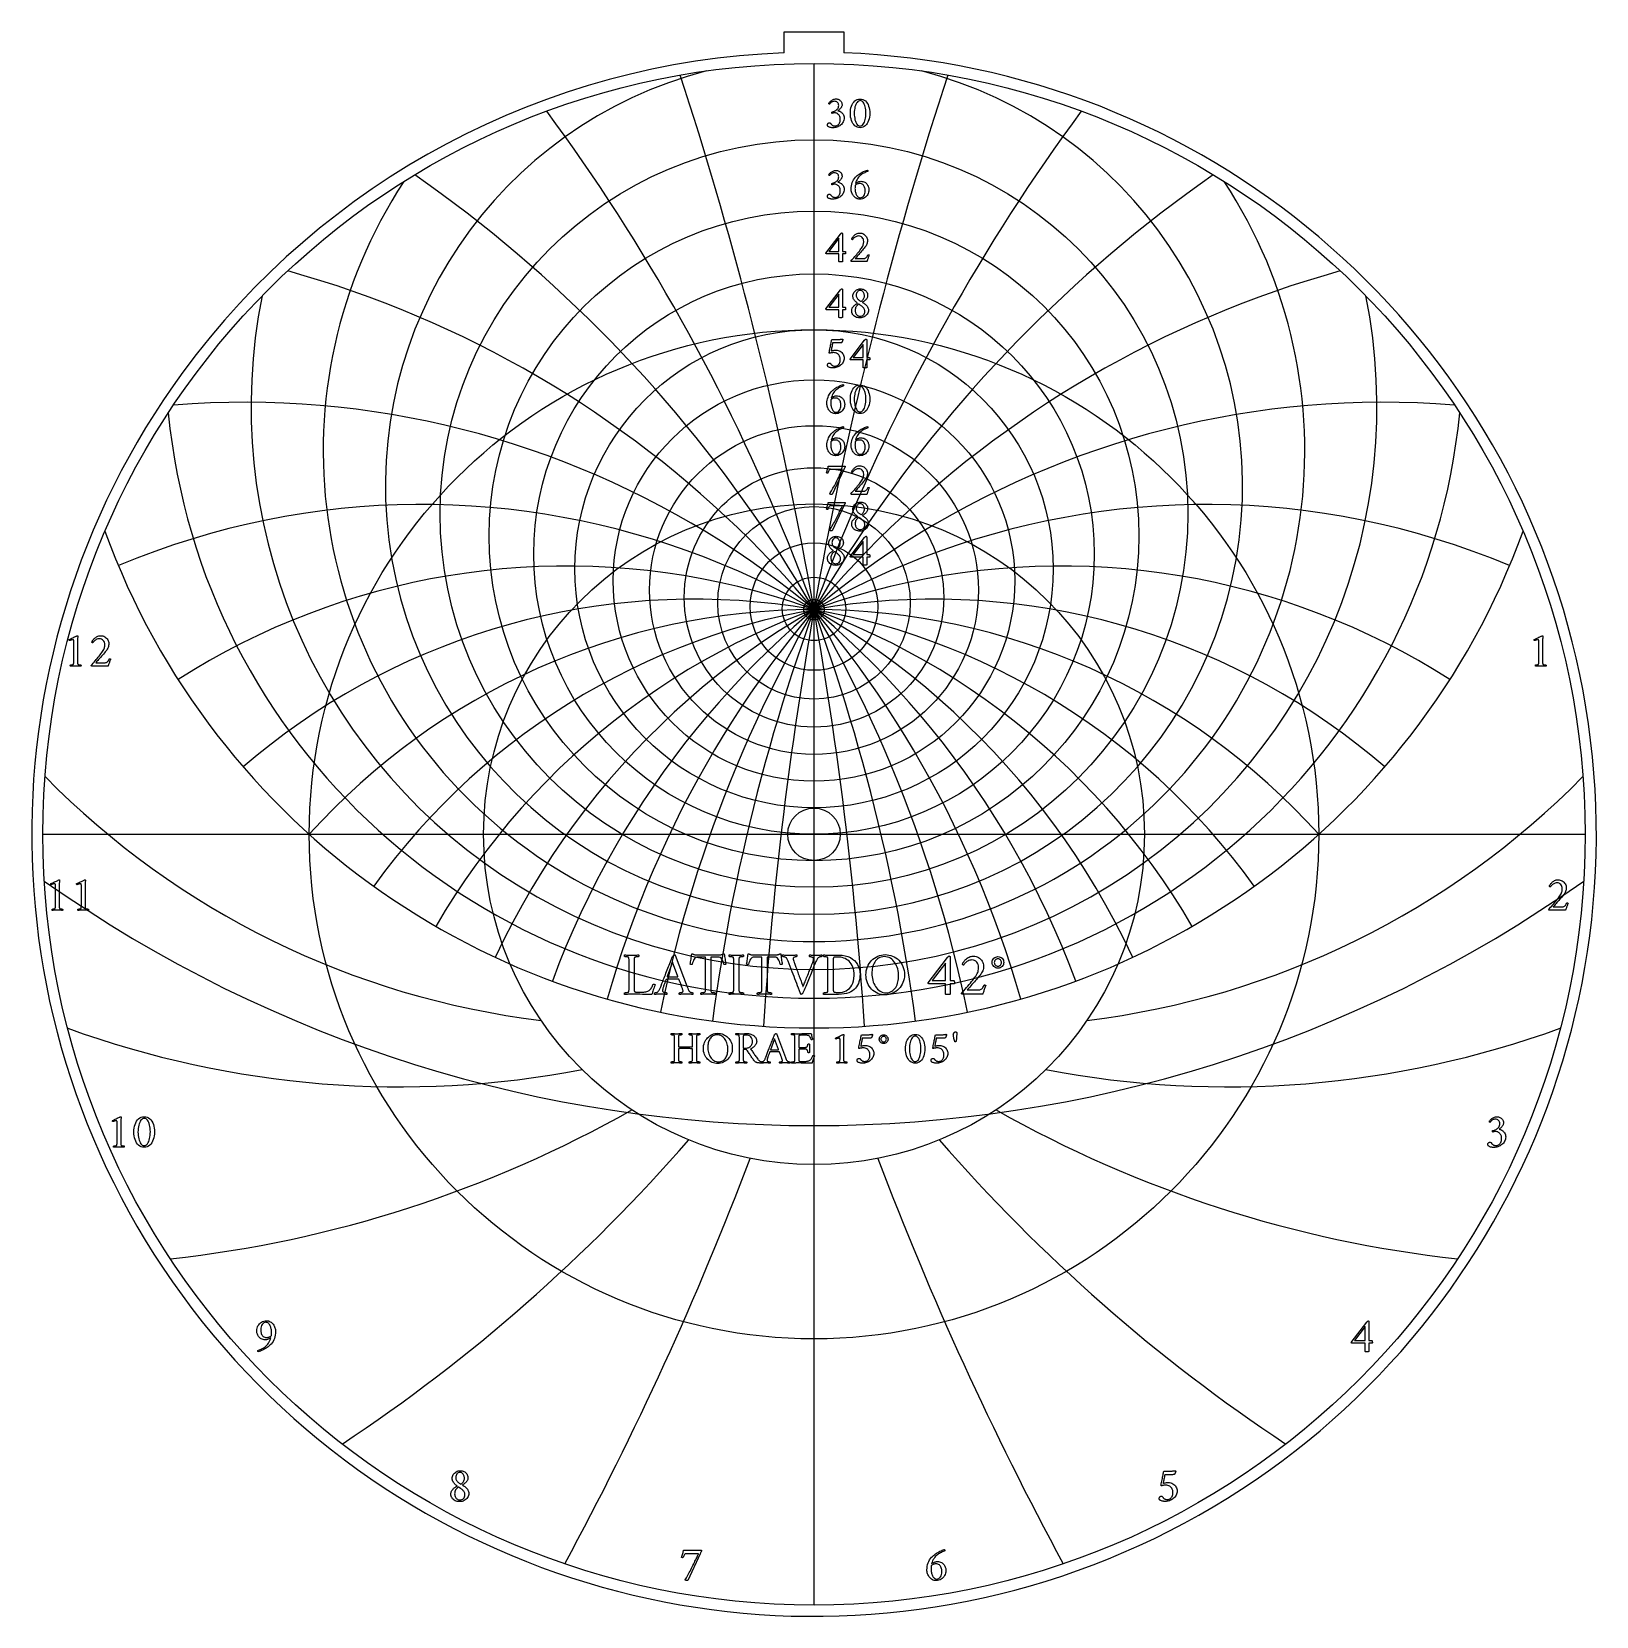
# Model space of a CAD drawing. Header units: millimetres. Extents: x -71 to 71, y -71 to 73.
import ezdxf

# ---------------------------------------------------------------- set-up
doc = ezdxf.new("R2010")
doc.units = ezdxf.units.MM
for name, color, linetype in [('CUT_INNER', 6, 'Continuous'), ('CUT_OUTER', 1, 'Continuous'), ('ENGRAVE', 7, 'Continuous'), ('ENGRAVE_FINE', 8, 'Continuous'), ('TEXT', 5, 'Continuous')]:
    doc.layers.add(name, color=color, linetype=linetype)

msp = doc.modelspace()

# ---------------------------------------------------------------- linework, layer by layer
at = {"layer": 'CUT_INNER'}
msp.add_circle((0, 0), 2.39, dxfattribs=at)
at = {"layer": 'CUT_OUTER'}
for points in [[(-2.73, 73.092), (2.73, 73.092), (2.73, 71.1674)], [(-2.73, 71.1674), (-2.73, 73.092)]]:
    msp.add_lwpolyline(points, dxfattribs=at)
for centre, radius, start, end in [((-0.0002, -0.0002), 71.2199, 143.788848, 87.803032), ((-0.0008, 0.001), 71.2187, 92.196158, 143.789292)]:
    msp.add_arc(centre, radius, start, end, dxfattribs=at)
at = {"layer": 'ENGRAVE'}
for points in [[(0, -70.2), (0, 70.2)], [(-70.2, 0), (70.2, 0)], [(0, -70.2), (0, -30.0798)]]:
    msp.add_lwpolyline(points, dxfattribs=at)
for centre, radius in [((0, 0), 70.2), ((0, 29.209), 34.0388), ((0, 27.169), 29.5772), ((0, 25.5175), 25.5175), ((0, 0), 45.9522), ((0, 24.1802), 21.772), ((0, 23.1026), 18.2729), ((0, 22.2447), 14.9666), ((0, 21.5768), 11.8094), ((0, 0), 30.0798), ((0, 21.0773), 8.7644), ((0, 20.7306), 5.7999), ((0, 20.5266), 2.8872), ((0, 20.4592), 0.936)]:
    msp.add_circle(centre, radius, dxfattribs=at)
for centre, radius, start, end in [((0, 31.741), 39.0191, 104.505507, 75.494493), ((0, 34.912), 44.6795, 146.69677, 33.30323), ((0, 38.9367), 51.2495, 168.649585, 11.350415), ((0, 44.1398), 59.0705, 185.608142, 354.391858), ((0, 51.0351), 68.6745, 199.959035, 340.040965), ((0, -41.3755), 61.8348, 42, 138), ((0, -41.3755), 61.8348, 42, 138), ((-15.7182, 58.6612), 76.1564, 224.535726, 263.111304), ((15.7182, 58.6612), 76.1564, 276.888696, 315.464274), ((-37.6978, 65.2945), 88.2955, 249.96829, 280.828753), ((37.6978, 65.2945), 88.2955, 259.171247, 290.03171), ((-70.7072, 70.7072), 110.0483, 276.322674, 299.468021), ((70.7072, 70.7072), 110.0483, 240.531979, 263.677326), ((-129.4068, 74.713), 156.3322, 303.578009, 319.00824), ((129.4068, 74.713), 156.3322, 220.99176, 236.421991), ((-288.015, 77.1734), 301.6952, 331.575844, 339.290959), ((288.015, 77.1734), 301.6952, 200.709041, 208.424156)]:
    msp.add_arc(centre, radius, start, end, dxfattribs=at)
at = {"layer": 'ENGRAVE_FINE'}
for centre, radius, start, end in [((-350.6823, -41.3755), 356.0921, 3.846969, 18.080135), ((-350.6823, -41.3755), 356.0921, 3.846969, 18.080135), ((350.6823, -41.3755), 356.0921, 161.919865, 176.153031), ((350.6823, -41.3755), 356.0921, 161.919865, 176.153031), ((-169.8896, -41.3755), 180.7927, 7.744385, 36.376389), ((-169.8896, -41.3755), 180.7927, 7.744385, 36.376389), ((169.8896, -41.3755), 180.7927, 143.623611, 172.255615), ((169.8896, -41.3755), 180.7927, 143.623611, 172.255615), ((-107.1009, -41.3755), 123.6695, 11.745134, 55.103196), ((-107.1009, -41.3755), 123.6695, 11.745134, 55.103196), ((107.1009, -41.3755), 123.6695, 124.896804, 168.254866), ((107.1009, -41.3755), 123.6695, 124.896804, 168.254866), ((-73.6918, -41.3755), 96.1978, 15.907198, 74.457561), ((-73.6918, -41.3755), 96.1978, 15.907198, 74.457561), ((73.6918, -41.3755), 96.1978, 105.542439, 164.092802), ((73.6918, -41.3755), 96.1978, 105.542439, 164.092802), ((-51.8855, -41.3755), 80.7195, 20.296793, 94.565762), ((-51.8855, -41.3755), 80.7195, 20.296793, 94.565762), ((51.8855, -41.3755), 80.7195, 85.434238, 159.703207), ((51.8855, -41.3755), 80.7195, 85.434238, 159.703207), ((-35.7003, -41.3755), 71.4006, 24.992282, 112.762358), ((-35.7003, -41.3755), 71.4006, 24.992282, 112.762358), ((35.7003, -41.3755), 71.4006, 67.237642, 155.007718), ((35.7003, -41.3755), 71.4006, 67.237642, 155.007718), ((-22.506, -41.3755), 65.8032, 30.089288, 122.535602), ((-22.506, -41.3755), 65.8032, 30.089288, 122.535602), ((22.506, -41.3755), 65.8032, 57.464398, 149.910712), ((22.506, -41.3755), 65.8032, 57.464398, 149.910712), ((-10.9031, -41.3755), 62.7887, 35.707517, 130.834526), ((-10.9031, -41.3755), 62.7887, 35.707517, 130.834526), ((10.9031, -41.3755), 62.7887, 49.165474, 144.292483), ((10.9031, -41.3755), 62.7887, 49.165474, 144.292483), ((0, 94.8287), 121.3592, 234.73332, 305.26668)]:
    msp.add_arc(centre, radius, start, end, dxfattribs=at)
at = {"layer": 'TEXT'}
for points in [[(2.0218, 66.9662), (2.075, 66.9624), (2.1308, 66.9512), (2.1892, 66.9323), (2.2502, 66.906), (2.3102, 66.8724), (2.3659, 66.8318), (2.4171, 66.7842), (2.464, 66.7296), (2.503, 66.6683), (2.5309, 66.6009), (2.5477, 66.5272), (2.5532, 66.4473), (2.5492, 66.3842), (2.5372, 66.3237), (2.517, 66.2659), (2.4889, 66.2106), (2.4552, 66.1585), (2.4183, 66.1099), (2.3784, 66.065), (2.3353, 66.0238), (2.2918, 65.9864), (2.2507, 65.9532), (2.2119, 65.9242), (2.1754, 65.8992), (2.2346, 65.887), (2.2958, 65.8671), (2.3592, 65.8393), (2.4245, 65.8038), (2.4885, 65.7606), (2.5475, 65.7098), (2.6016, 65.6516), (2.6508, 65.5858), (2.6917, 65.5125), (2.7209, 65.4317), (2.7384, 65.3433), (2.7442, 65.2474), (2.7386, 65.1461), (2.7219, 65.0497), (2.694, 64.9583), (2.655, 64.8717), (2.6067, 64.7908), (2.5512, 64.716), (2.4884, 64.6475), (2.4183, 64.5853), (2.3424, 64.5296), (2.2621, 64.4809), (2.1774, 64.4393), (2.0883, 64.4047), (1.9964, 64.3774), (1.9035, 64.358), (1.8096, 64.3463), (1.7146, 64.3424), (1.6727, 64.3438), (1.6259, 64.3481), (1.5741, 64.3552), (1.5174, 64.3652), (1.4597, 64.3783), (1.4048, 64.3948), (1.3528, 64.4147), (1.3036, 64.4379), (1.2943, 64.4462), (1.2828, 64.4586), (1.2694, 64.4752), (1.2538, 64.496), (1.2393, 64.5191), (1.2289, 64.5427), (1.2226, 64.5668), (1.2206, 64.5915), (1.2238, 64.633), (1.2335, 64.6704), (1.2498, 64.7036), (1.2725, 64.7326), (1.2993, 64.7563), (1.328, 64.7731), (1.3585, 64.7832), (1.3908, 64.7866), (1.4301, 64.7826), (1.465, 64.7705), (1.4955, 64.7504), (1.5216, 64.7223), (1.5456, 64.691), (1.5698, 64.6615), (1.5943, 64.6339), (1.6191, 64.6081), (1.6496, 64.5812), (1.683, 64.5588), (1.7192, 64.5408), (1.7582, 64.5271), (1.7986, 64.5171), (1.8386, 64.51), (1.8785, 64.5057), (1.918, 64.5043), (1.9721, 64.5081), (2.0265, 64.5193), (2.0811, 64.5382), (2.136, 64.5645), (2.1888, 64.5995), (2.2372, 64.6444), (2.2812, 64.6992), (2.3208, 64.7638), (2.3534, 64.8392), (2.3768, 64.9262), (2.3908, 65.0249), (2.3955, 65.1353), (2.3908, 65.2159), (2.3768, 65.2915), (2.3534, 65.3623), (2.3208, 65.428), (2.2807, 65.4881), (2.2351, 65.5417), (2.1841, 65.5888), (2.1277, 65.6294), (2.0676, 65.6621), (2.0057, 65.6854), (1.942, 65.6994), (1.8765, 65.7041), (1.8432, 65.7028), (1.8096, 65.6989), (1.7757, 65.6924), (1.7416, 65.6834), (1.7093, 65.6738), (1.6809, 65.6657), (1.6564, 65.6592), (1.6357, 65.6543), (1.6248, 65.6717), (1.6171, 65.6906), (1.6124, 65.7111), (1.6108, 65.7332), (1.6113, 65.7467), (1.6129, 65.7581), (1.6155, 65.7674), (1.6191, 65.7747), (1.699, 65.7957), (1.7769, 65.8214), (1.8527, 65.8518), (1.9263, 65.8868), (1.9955, 65.9269), (2.0576, 65.9724), (2.1128, 66.0234), (2.1609, 66.0798), (2.2, 66.1425), (2.2279, 66.2122), (2.2446, 66.2888), (2.2502, 66.3725), (2.2432, 66.4501), (2.2222, 66.5209), (2.1871, 66.585), (2.1381, 66.6424), (2.0781, 66.6896), (2.0104, 66.7233), (1.9349, 66.7436), (1.8516, 66.7503), (1.7893, 66.7466), (1.7312, 66.7353), (1.6773, 66.7165), (1.6274, 66.6901), (1.5822, 66.6598), (1.5418, 66.6289), (1.5064, 66.5975), (1.4759, 66.5656), (1.4501, 66.5364), (1.4287, 66.5132), (1.4117, 66.4959), (1.3991, 66.4846), (1.3908, 66.4864), (1.3825, 66.4919), (1.3742, 66.501), (1.3659, 66.5137), (1.3586, 66.5282), (1.3534, 66.5427), (1.3503, 66.5573), (1.3493, 66.5718), (1.3826, 66.6192), (1.4204, 66.6657), (1.4625, 66.7115), (1.5091, 66.7565), (1.5598, 66.7994), (1.6145, 66.8385), (1.673, 66.8741), (1.7354, 66.906), (1.8015, 66.9323), (1.8713, 66.9512), (1.9448, 66.9624), (2.0218, 66.9662)], [(4.1931, 66.9621), (4.3308, 66.9509), (4.4573, 66.9174), (4.5726, 66.8616), (4.6768, 66.7835), (4.7694, 66.6869), (4.8501, 66.5754), (4.9189, 66.4492), (4.9757, 66.3082), (5.0202, 66.1563), (5.052, 65.9973), (5.0711, 65.8314), (5.0774, 65.6584), (5.0709, 65.4855), (5.0515, 65.3196), (5.019, 65.1606), (4.9736, 65.0087), (4.9159, 64.8676), (4.8465, 64.7409), (4.7654, 64.6288), (4.6726, 64.5313), (4.5687, 64.4523), (4.4542, 64.3958), (4.329, 64.362), (4.1931, 64.3507), (4.0608, 64.362), (3.9378, 64.3958), (3.8242, 64.4523), (3.7198, 64.5313), (3.626, 64.6288), (3.5439, 64.7409), (3.4735, 64.8676), (3.4147, 65.0087), (3.3684, 65.1606), (3.3353, 65.3196), (3.3155, 65.4855), (3.3088, 65.6584), (3.3153, 65.8314), (3.3348, 65.9973), (3.3672, 66.1563), (3.4126, 66.3082), (3.4705, 66.4492), (3.5403, 66.5754), (3.622, 66.6869), (3.7157, 66.7835), (3.8203, 66.8616), (3.9347, 66.9174), (4.059, 66.9509), (4.1931, 66.9621)], [(4.2139, 66.8126), (4.1318, 66.8029), (4.0556, 66.7737), (3.9854, 66.725), (3.9212, 66.6569), (3.8635, 66.5725), (3.8127, 66.4748), (3.769, 66.3638), (3.7323, 66.2397), (3.7032, 66.1053), (3.6825, 65.9636), (3.67, 65.8147), (3.6659, 65.6584), (3.67, 65.5039), (3.6825, 65.3559), (3.7032, 65.2144), (3.7323, 65.0793), (3.7685, 64.9541), (3.8107, 64.8421), (3.8588, 64.7434), (3.9129, 64.6579), (3.9722, 64.5889), (4.0359, 64.5396), (4.104, 64.51), (4.1765, 64.5001), (4.264, 64.5103), (4.3436, 64.5406), (4.4155, 64.5912), (4.4796, 64.6621), (4.536, 64.7498), (4.5849, 64.851), (4.6263, 64.9656), (4.6602, 65.0938), (4.6865, 65.2316), (4.7053, 65.3751), (4.7166, 65.5243), (4.7204, 65.6792), (4.7164, 65.835), (4.7043, 65.9828), (4.6842, 66.1225), (4.656, 66.2542), (4.6207, 66.3754), (4.5792, 66.4836), (4.5315, 66.5788), (4.4775, 66.6611), (4.4182, 66.7274), (4.3545, 66.7747), (4.2864, 66.8031), (4.2139, 66.8126)], [(2.0218, 60.4647), (2.075, 60.4609), (2.1308, 60.4496), (2.1892, 60.4308), (2.2502, 60.4045), (2.3102, 60.3709), (2.3659, 60.3303), (2.4171, 60.2827), (2.464, 60.228), (2.503, 60.1668), (2.5309, 60.0993), (2.5477, 60.0256), (2.5532, 59.9457), (2.5492, 59.8827), (2.5372, 59.8222), (2.517, 59.7643), (2.4889, 59.7091), (2.4552, 59.6569), (2.4183, 59.6084), (2.3784, 59.5635), (2.3353, 59.5223), (2.2918, 59.4849), (2.2507, 59.4517), (2.2119, 59.4226), (2.1754, 59.3977), (2.2346, 59.3855), (2.2958, 59.3655), (2.3592, 59.3378), (2.4245, 59.3022), (2.4885, 59.259), (2.5475, 59.2083), (2.6016, 59.15), (2.6508, 59.0843), (2.6917, 59.011), (2.7209, 58.9301), (2.7384, 58.8418), (2.7442, 58.7459), (2.7386, 58.6446), (2.7219, 58.5482), (2.694, 58.4567), (2.655, 58.3702), (2.6067, 58.2892), (2.5512, 58.2145), (2.4884, 58.146), (2.4183, 58.0837), (2.3424, 58.0281), (2.2621, 57.9794), (2.1774, 57.9378), (2.0883, 57.9031), (1.9964, 57.8759), (1.9035, 57.8564), (1.8096, 57.8447), (1.7146, 57.8409), (1.6727, 57.8423), (1.6259, 57.8466), (1.5741, 57.8537), (1.5174, 57.8637), (1.4597, 57.8768), (1.4048, 57.8933), (1.3528, 57.9131), (1.3036, 57.9363), (1.2943, 57.9446), (1.2828, 57.9571), (1.2694, 57.9737), (1.2538, 57.9945), (1.2393, 58.0176), (1.2289, 58.0412), (1.2226, 58.0653), (1.2206, 58.09), (1.2238, 58.1315), (1.2335, 58.1688), (1.2498, 58.202), (1.2725, 58.2311), (1.2993, 58.2547), (1.328, 58.2716), (1.3585, 58.2817), (1.3908, 58.2851), (1.4301, 58.2811), (1.465, 58.269), (1.4955, 58.2489), (1.5216, 58.2207), (1.5456, 58.1895), (1.5698, 58.16), (1.5943, 58.1324), (1.6191, 58.1066), (1.6496, 58.0797), (1.683, 58.0573), (1.7192, 58.0392), (1.7582, 58.0256), (1.7986, 58.0156), (1.8386, 58.0085), (1.8785, 58.0042), (1.918, 58.0028), (1.9721, 58.0065), (2.0265, 58.0178), (2.0811, 58.0366), (2.136, 58.063), (2.1888, 58.098), (2.2372, 58.1429), (2.2812, 58.1976), (2.3208, 58.2622), (2.3534, 58.3376), (2.3768, 58.4247), (2.3908, 58.5234), (2.3955, 58.6338), (2.3908, 58.7144), (2.3768, 58.79), (2.3534, 58.8607), (2.3208, 58.9265), (2.2807, 58.9866), (2.2351, 59.0402), (2.1841, 59.0872), (2.1277, 59.1279), (2.0676, 59.1605), (2.0057, 59.1839), (1.942, 59.1979), (1.8765, 59.2026), (1.8432, 59.2013), (1.8096, 59.1974), (1.7757, 59.1909), (1.7416, 59.1818), (1.7093, 59.1722), (1.6809, 59.1642), (1.6564, 59.1577), (1.6357, 59.1528), (1.6248, 59.1701), (1.6171, 59.1891), (1.6124, 59.2096), (1.6108, 59.2316), (1.6113, 59.2451), (1.6129, 59.2566), (1.6155, 59.2659), (1.6191, 59.2732), (1.699, 59.2942), (1.7769, 59.3199), (1.8527, 59.3502), (1.9263, 59.3853), (1.9955, 59.4253), (2.0576, 59.4709), (2.1128, 59.5219), (2.1609, 59.5783), (2.2, 59.641), (2.2279, 59.7106), (2.2446, 59.7873), (2.2502, 59.871), (2.2432, 59.9486), (2.2222, 60.0194), (2.1871, 60.0835), (2.1381, 60.1408), (2.0781, 60.1881), (2.0104, 60.2218), (1.9349, 60.242), (1.8516, 60.2488), (1.7893, 60.245), (1.7312, 60.2337), (1.6773, 60.2149), (1.6274, 60.1886), (1.5822, 60.1582), (1.5418, 60.1274), (1.5064, 60.096), (1.4759, 60.064), (1.4501, 60.0349), (1.4287, 60.0116), (1.4117, 59.9944), (1.3991, 59.9831), (1.3908, 59.9849), (1.3825, 59.9904), (1.3742, 59.9994), (1.3659, 60.0121), (1.3586, 60.0267), (1.3534, 60.0412), (1.3503, 60.0557), (1.3493, 60.0703), (1.3826, 60.1176), (1.4204, 60.1642), (1.4625, 60.21), (1.5091, 60.255), (1.5598, 60.2978), (1.6145, 60.337), (1.673, 60.3726), (1.7354, 60.4045), (1.8015, 60.4308), (1.8713, 60.4496), (1.9448, 60.4609), (2.0218, 60.4647)], [(4.2596, 59.4641), (4.3611, 59.4592), (4.4542, 59.4444), (4.5386, 59.4198), (4.6145, 59.3853), (4.6825, 59.3431), (4.7432, 59.2955), (4.7967, 59.2424), (4.8429, 59.1839), (4.8824, 59.1219), (4.916, 59.0583), (4.9437, 58.9932), (4.9653, 58.9265), (4.9817, 58.8607), (4.9934, 58.7983), (5.0004, 58.7393), (5.0027, 58.6836), (4.9958, 58.5735), (4.9752, 58.4672), (4.9408, 58.3649), (4.8927, 58.2664), (4.833, 58.1745), (4.764, 58.092), (4.6856, 58.0189), (4.5979, 57.955), (4.5026, 57.9033), (4.4012, 57.8663), (4.2939, 57.8441), (4.1807, 57.8367), (4.0915, 57.8418), (4.0068, 57.8569), (3.9265, 57.8822), (3.8506, 57.9177), (3.7797, 57.9614), (3.7141, 58.0116), (3.6541, 58.0683), (3.5994, 58.1315), (3.5505, 58.1998), (3.5076, 58.2721), (3.4706, 58.3483), (3.4396, 58.4283), (3.4151, 58.5102), (3.3976, 58.5918), (3.3871, 58.6731), (3.3836, 58.7542), (3.3898, 58.9078), (3.4085, 59.0573), (3.4396, 59.2026), (3.4832, 59.3437), (3.5387, 59.4784), (3.6057, 59.6043), (3.684, 59.7213), (3.7738, 59.8295), (3.8492, 59.9068), (3.93, 59.981), (4.0163, 60.0521), (4.108, 60.1201), (4.203, 60.1842), (4.299, 60.2436), (4.396, 60.2983), (4.4941, 60.3484), (4.591, 60.3928), (4.6846, 60.4304), (4.7747, 60.4613), (4.8615, 60.4854), (4.8748, 60.4824), (4.8854, 60.4735), (4.8935, 60.4586), (4.8989, 60.4377), (4.9025, 60.4155), (4.9051, 60.3967), (4.9067, 60.3813), (4.9072, 60.3692), (4.8407, 60.3464), (4.7697, 60.3194), (4.6943, 60.2882), (4.6145, 60.2529), (4.5324, 60.2125), (4.45, 60.1658), (4.3674, 60.1128), (4.2845, 60.0537), (4.2035, 59.9874), (4.1267, 59.913), (4.0541, 59.8306), (3.9855, 59.7402), (3.923, 59.6407), (3.8683, 59.5311), (3.8213, 59.4113), (3.7821, 59.2815), (3.8376, 59.3226), (3.8963, 59.3588), (3.958, 59.3901), (4.0229, 59.4164), (4.0875, 59.4373), (4.1485, 59.4522), (4.2058, 59.4612), (4.2596, 59.4641)], [(3.7489, 59.1029), (3.745, 59.0695), (3.7416, 59.0355), (3.7388, 59.001), (3.7365, 58.9659), (3.7346, 58.9307), (3.7333, 58.8954), (3.7326, 58.8601), (3.7323, 58.8248), (3.7341, 58.7555), (3.7396, 58.6847), (3.7486, 58.6123), (3.7614, 58.5383), (3.7778, 58.4649), (3.7982, 58.3941), (3.8225, 58.3258), (3.8506, 58.2602), (3.8827, 58.1988), (3.9186, 58.1434), (3.9584, 58.094), (4.0022, 58.0505), (4.0496, 58.0151), (4.1008, 57.9898), (4.1555, 57.9746), (4.2139, 57.9696), (4.307, 57.981), (4.3914, 58.0152), (4.4669, 58.0723), (4.5336, 58.1522), (4.5881, 58.2493), (4.627, 58.3577), (4.6503, 58.4776), (4.6581, 58.6089), (4.6549, 58.6945), (4.6451, 58.777), (4.6289, 58.8564), (4.6062, 58.9327), (4.5765, 59.0038), (4.5393, 59.0677), (4.4945, 59.1242), (4.4422, 59.1735), (4.3818, 59.2135), (4.3125, 59.242), (4.2344, 59.2591), (4.1475, 59.2649), (4.1027, 59.2632), (4.0556, 59.2581), (4.0062, 59.2497), (3.9544, 59.2379), (3.9019, 59.2193), (3.8501, 59.1906), (3.7991, 59.1519), (3.7489, 59.1029)], [(2.5242, 54.7618), (2.5396, 54.7603), (2.5527, 54.7556), (2.5635, 54.7478), (2.5719, 54.7369), (2.5783, 54.7245), (2.5828, 54.712), (2.5855, 54.6996), (2.5865, 54.6871), (2.5865, 53.0887), (2.8272, 53.0887), (2.8374, 53.0856), (2.847, 53.0763), (2.8561, 53.0607), (2.8646, 53.0389), (2.8719, 53.013), (2.8771, 52.9849), (2.8802, 52.9548), (2.8812, 52.9227), (2.8804, 52.9014), (2.8781, 52.8832), (2.8742, 52.8682), (2.8688, 52.8562), (2.5865, 52.8562), (2.5865, 52.1463), (2.5848, 52.1457), (2.5797, 52.1437), (2.5713, 52.1405), (2.5595, 52.1359), (2.5401, 52.1314), (2.5091, 52.1281), (2.4664, 52.1262), (2.4121, 52.1256), (2.3485, 52.1276), (2.3031, 52.1339), (2.2759, 52.1442), (2.2668, 52.1588), (2.2668, 52.8562), (1.1251, 52.8562), (1.1154, 52.8631), (1.1069, 52.8713), (1.0998, 52.8808), (1.0939, 52.8915), (1.0894, 52.9026), (1.0862, 52.9128), (1.0842, 52.9223), (1.0836, 52.931), (2.4038, 54.658), (2.4152, 54.6714), (2.4287, 54.6866), (2.4443, 54.7036), (2.4619, 54.7224), (2.4798, 54.7396), (2.4962, 54.752), (2.5109, 54.7594), (2.5242, 54.7618)], [(2.2668, 54.2761), (1.3576, 53.0887), (2.2668, 53.0887)], [(5.0276, 52.7566), (5.0066, 52.7051), (4.985, 52.6502), (4.963, 52.592), (4.9404, 52.5303), (4.9181, 52.4682), (4.8968, 52.4084), (4.8766, 52.3509), (4.8574, 52.2958), (4.8403, 52.2462), (4.8262, 52.2055), (4.8154, 52.1736), (4.8076, 52.1505), (3.4043, 52.1505), (3.398, 52.1553), (3.3913, 52.1614), (3.3845, 52.1688), (3.3773, 52.1774), (3.371, 52.1864), (3.3664, 52.1946), (3.3637, 52.202), (3.3628, 52.2086), (3.4484, 52.3051), (3.5351, 52.4037), (3.6228, 52.5044), (3.7115, 52.6071), (3.7998, 52.7107), (3.8859, 52.8137), (3.97, 52.9162), (4.052, 53.0181), (4.1301, 53.1178), (4.2025, 53.2133), (4.2692, 53.3046), (4.3301, 53.3918), (4.3868, 53.4803), (4.4324, 53.563), (4.4667, 53.6401), (4.49, 53.7115), (4.5054, 53.7807), (4.5164, 53.8516), (4.5231, 53.924), (4.5253, 53.9979), (4.5173, 54.0976), (4.4936, 54.1889), (4.454, 54.2719), (4.3986, 54.3467), (4.331, 54.4084), (4.2549, 54.4525), (4.1702, 54.479), (4.0769, 54.4878), (3.9985, 54.4834), (3.9253, 54.4702), (3.8574, 54.4481), (3.7946, 54.4172), (3.7372, 54.3812), (3.6856, 54.3436), (3.6397, 54.3044), (3.5994, 54.2636), (3.5652, 54.2247), (3.5372, 54.191), (3.5154, 54.1624), (3.4998, 54.1391), (3.4872, 54.1408), (3.4744, 54.1458), (3.4613, 54.1543), (3.4479, 54.1661), (3.4361, 54.1787), (3.4277, 54.1894), (3.4226, 54.1984), (3.4209, 54.2055), (3.4299, 54.2274), (3.4443, 54.2558), (3.4641, 54.2907), (3.4894, 54.3321), (3.5202, 54.3773), (3.5564, 54.4235), (3.598, 54.4707), (3.6451, 54.519), (3.6969, 54.5659), (3.7525, 54.6093), (3.8121, 54.649), (3.8755, 54.685), (3.9429, 54.715), (4.0141, 54.7364), (4.0892, 54.7492), (4.1682, 54.7535), (4.2636, 54.7474), (4.3545, 54.7291), (4.4411, 54.6986), (4.5232, 54.656), (4.5989, 54.6037), (4.6664, 54.5444), (4.7256, 54.4781), (4.7764, 54.4048), (4.8173, 54.3267), (4.8465, 54.246), (4.864, 54.1627), (4.8698, 54.0768), (4.8659, 53.9909), (4.8543, 53.9076), (4.8348, 53.8269), (4.8076, 53.7488), (4.7736, 53.6733), (4.7339, 53.6004), (4.6885, 53.5301), (4.6374, 53.4624), (4.5648, 53.3738), (4.4884, 53.2823), (4.4081, 53.188), (4.3239, 53.0908), (4.2389, 52.9938), (4.1563, 52.8998), (4.076, 52.809), (3.998, 52.7213), (3.9251, 52.6394), (3.86, 52.5661), (3.8026, 52.5014), (3.7531, 52.4452), (4.5585, 52.4452), (4.6159, 52.45), (4.668, 52.4644), (4.7145, 52.4884), (4.7557, 52.522), (4.7934, 52.5655), (4.8299, 52.6191), (4.865, 52.6828), (4.8989, 52.7566), (4.9049, 52.7675), (4.9145, 52.7753), (4.9277, 52.78), (4.9446, 52.7815), (4.9518, 52.781), (4.9612, 52.7794), (4.9726, 52.7768), (4.9861, 52.7732), (4.9996, 52.7691), (5.011, 52.7649), (5.0203, 52.7607), (5.0276, 52.7566)], [(2.5242, 49.6789), (2.5396, 49.6774), (2.5527, 49.6727), (2.5635, 49.6649), (2.5719, 49.654), (2.5783, 49.6416), (2.5828, 49.6291), (2.5855, 49.6167), (2.5865, 49.6042), (2.5865, 48.0058), (2.8272, 48.0058), (2.8374, 48.0027), (2.847, 47.9934), (2.8561, 47.9778), (2.8646, 47.956), (2.8719, 47.9301), (2.8771, 47.9021), (2.8802, 47.872), (2.8812, 47.8398), (2.8804, 47.8185), (2.8781, 47.8003), (2.8742, 47.7853), (2.8688, 47.7734), (2.5865, 47.7734), (2.5865, 47.0634), (2.5848, 47.0628), (2.5797, 47.0608), (2.5713, 47.0576), (2.5595, 47.053), (2.5401, 47.0485), (2.5091, 47.0453), (2.4664, 47.0433), (2.4121, 47.0427), (2.3485, 47.0447), (2.3031, 47.051), (2.2759, 47.0613), (2.2668, 47.0759), (2.2668, 47.7734), (1.1251, 47.7734), (1.1154, 47.7802), (1.1069, 47.7884), (1.0998, 47.7979), (1.0939, 47.8086), (1.0894, 47.8197), (1.0862, 47.8299), (1.0842, 47.8394), (1.0836, 47.8481), (2.4038, 49.5752), (2.4152, 49.5885), (2.4287, 49.6037), (2.4443, 49.6207), (2.4619, 49.6395), (2.4798, 49.6568), (2.4962, 49.6691), (2.5109, 49.6765), (2.5242, 49.6789)], [(2.2668, 49.1932), (1.3576, 48.0058), (2.2668, 48.0058)], [(4.2139, 49.6748), (4.3033, 49.6704), (4.3888, 49.6571), (4.4704, 49.6351), (4.5481, 49.6042), (4.6201, 49.565), (4.6846, 49.5181), (4.7415, 49.4633), (4.791, 49.4008), (4.8309, 49.3307), (4.8595, 49.2534), (4.8766, 49.1688), (4.8823, 49.077), (4.8776, 49.0007), (4.8636, 48.9296), (4.8403, 48.8637), (4.8076, 48.803), (4.7683, 48.7469), (4.7251, 48.695), (4.678, 48.6473), (4.627, 48.6037), (4.5747, 48.5637), (4.5237, 48.5269), (4.474, 48.4931), (4.4256, 48.4625), (4.4147, 48.4578), (4.4111, 48.4521), (4.4147, 48.4454), (4.4256, 48.4376), (4.4878, 48.4018), (4.5496, 48.3608), (4.6113, 48.3146), (4.6726, 48.2632), (4.7313, 48.2077), (4.7847, 48.1491), (4.833, 48.0873), (4.8761, 48.0224), (4.9115, 47.9552), (4.9368, 47.8865), (4.952, 47.8162), (4.957, 47.7443), (4.9503, 47.6452), (4.93, 47.5512), (4.8963, 47.4625), (4.8491, 47.3789), (4.7908, 47.3023), (4.724, 47.2342), (4.6486, 47.1746), (4.5647, 47.1236), (4.4748, 47.0828), (4.3815, 47.0536), (4.2849, 47.0361), (4.1848, 47.0302), (4.0778, 47.0354), (3.9767, 47.051), (3.8816, 47.0769), (3.7925, 47.1132), (3.7112, 47.1589), (3.6394, 47.2129), (3.5773, 47.2752), (3.5247, 47.3457), (3.4829, 47.4233), (3.4531, 47.5066), (3.4352, 47.5956), (3.4292, 47.6903), (3.4329, 47.7552), (3.4438, 47.8169), (3.4619, 47.8756), (3.4874, 47.9311), (3.5182, 47.9835), (3.5527, 48.0328), (3.5909, 48.079), (3.6327, 48.1221), (3.6764, 48.162), (3.7204, 48.1989), (3.7646, 48.2326), (3.8091, 48.2632), (3.8518, 48.291), (3.8906, 48.3162), (3.9255, 48.3387), (3.9565, 48.3587), (3.9627, 48.3647), (3.9648, 48.3701), (3.9627, 48.3751), (3.9565, 48.3795), (3.9141, 48.4071), (3.8698, 48.4402), (3.8238, 48.4787), (3.7759, 48.5227), (3.7289, 48.5714), (3.6856, 48.6239), (3.6459, 48.6803), (3.6098, 48.7407), (3.5799, 48.8045), (3.5585, 48.8715), (3.5456, 48.9415), (3.5413, 49.0147), (3.5472, 49.1003), (3.5647, 49.1828), (3.5939, 49.2622), (3.6347, 49.3385), (3.6852, 49.4097), (3.7432, 49.474), (3.8087, 49.5312), (3.8818, 49.5814), (3.9601, 49.6222), (4.0416, 49.6514), (4.1262, 49.669), (4.2139, 49.6748)], [(4.1931, 49.5336), (4.1232, 49.5253), (4.0587, 49.5004), (3.9997, 49.4589), (3.9461, 49.4008), (3.9016, 49.3312), (3.8698, 49.2555), (3.8508, 49.1735), (3.8444, 49.0853), (3.8489, 49.0114), (3.8626, 48.9436), (3.8853, 48.8817), (3.917, 48.8258), (3.9551, 48.7753), (3.9964, 48.7298), (4.0412, 48.6892), (4.0893, 48.6535), (4.1376, 48.6216), (4.1828, 48.5923), (4.2248, 48.5655), (4.2637, 48.5414), (4.2684, 48.5396), (4.2741, 48.5383), (4.2808, 48.5375), (4.2886, 48.5372), (4.2904, 48.5372), (4.2917, 48.5372), (4.2925, 48.5372), (4.2928, 48.5372), (4.2987, 48.5375), (4.3042, 48.5383), (4.3091, 48.5396), (4.3135, 48.5414), (4.3727, 48.5855), (4.4256, 48.6348), (4.4723, 48.6893), (4.5128, 48.749), (4.5455, 48.8138), (4.5688, 48.8839), (4.5829, 48.9592), (4.5875, 49.0396), (4.5845, 49.0993), (4.5756, 49.1579), (4.5607, 49.2155), (4.5398, 49.2721), (4.5135, 49.3258), (4.4822, 49.3748), (4.446, 49.4192), (4.4049, 49.4589), (4.3589, 49.4916), (4.3083, 49.515), (4.2531, 49.529), (4.1931, 49.5336)], [(4.1931, 47.1755), (4.2877, 47.1833), (4.3722, 47.2067), (4.4465, 47.2456), (4.5107, 47.3001), (4.5625, 47.3673), (4.5995, 47.4443), (4.6217, 47.5313), (4.629, 47.628), (4.6246, 47.6894), (4.6114, 47.749), (4.5893, 47.8067), (4.5585, 47.8626), (4.5216, 47.9161), (4.4817, 47.9664), (4.4386, 48.0136), (4.3924, 48.0577), (4.3454, 48.0983), (4.3, 48.1351), (4.2562, 48.1679), (4.2139, 48.1968), (4.1763, 48.2212), (4.1464, 48.2404), (4.1244, 48.2544), (4.1101, 48.2632), (4.1023, 48.2669), (4.0956, 48.2695), (4.0899, 48.271), (4.0852, 48.2715), (4.0795, 48.2713), (4.0748, 48.2705), (4.0712, 48.2692), (4.0686, 48.2674), (3.9911, 48.2137), (3.9248, 48.1563), (3.8697, 48.0954), (3.8257, 48.0308), (3.7921, 47.9604), (3.7681, 47.8823), (3.7537, 47.7964), (3.7489, 47.7028), (3.7531, 47.6227), (3.7655, 47.5486), (3.7863, 47.4805), (3.8153, 47.4184), (3.8508, 47.3627), (3.8906, 47.3141), (3.9348, 47.2724), (3.9835, 47.2378), (4.0347, 47.2105), (4.0867, 47.1911), (4.1395, 47.1794), (4.1931, 47.1755)], [(1.9845, 44.0934), (2.1003, 44.0867), (2.2071, 44.0665), (2.3048, 44.0327), (2.3934, 43.9855), (2.4727, 43.928), (2.5423, 43.8636), (2.6024, 43.7921), (2.6529, 43.7136), (2.6928, 43.6309), (2.7214, 43.547), (2.7385, 43.4618), (2.7442, 43.3752), (2.7386, 43.2739), (2.7219, 43.1775), (2.694, 43.086), (2.655, 42.9995), (2.6067, 42.9185), (2.5512, 42.8438), (2.4884, 42.7753), (2.4183, 42.713), (2.3424, 42.6574), (2.2621, 42.6087), (2.1774, 42.5671), (2.0883, 42.5324), (1.9964, 42.5052), (1.9035, 42.4857), (1.8096, 42.4741), (1.7146, 42.4702), (1.6727, 42.4716), (1.6259, 42.4759), (1.5741, 42.483), (1.5174, 42.493), (1.4597, 42.5061), (1.4048, 42.5226), (1.3528, 42.5424), (1.3036, 42.5657), (1.2943, 42.574), (1.2828, 42.5864), (1.2694, 42.603), (1.2538, 42.6238), (1.2393, 42.6469), (1.2289, 42.6705), (1.2226, 42.6946), (1.2206, 42.7193), (1.2238, 42.7608), (1.2335, 42.7981), (1.2498, 42.8314), (1.2725, 42.8604), (1.2993, 42.884), (1.328, 42.9009), (1.3585, 42.911), (1.3908, 42.9144), (1.4301, 42.9104), (1.465, 42.8983), (1.4955, 42.8782), (1.5216, 42.85), (1.5456, 42.8188), (1.5698, 42.7893), (1.5943, 42.7617), (1.6191, 42.7359), (1.6496, 42.709), (1.683, 42.6866), (1.7192, 42.6685), (1.7582, 42.6549), (1.7986, 42.6449), (1.8386, 42.6378), (1.8785, 42.6335), (1.918, 42.6321), (1.9721, 42.6358), (2.0265, 42.6471), (2.0811, 42.6659), (2.136, 42.6923), (2.1888, 42.7273), (2.2372, 42.7722), (2.2812, 42.8269), (2.3208, 42.8916), (2.3534, 42.9669), (2.3768, 43.054), (2.3908, 43.1527), (2.3955, 43.2631), (2.3915, 43.3281), (2.3794, 43.3944), (2.3593, 43.462), (2.3311, 43.5309), (2.2942, 43.5978), (2.2476, 43.6596), (2.1914, 43.7162), (2.1256, 43.7675), (2.0491, 43.8102), (1.9606, 43.8407), (1.8602, 43.859), (1.7478, 43.8651), (1.7118, 43.8639), (1.67, 43.8604), (1.6225, 43.8546), (1.5693, 43.8464), (1.5172, 43.8367), (1.4728, 43.8262), (1.4362, 43.8149), (1.4074, 43.8028), (1.4013, 43.804), (1.3955, 43.8075), (1.3899, 43.8133), (1.3846, 43.8215), (1.38, 43.831), (1.3768, 43.8407), (1.3748, 43.8507), (1.3742, 43.861), (1.397, 43.9751), (1.4199, 44.0893), (1.4427, 44.2035), (1.4655, 44.3176), (1.488, 44.4299), (1.5096, 44.5382), (1.5305, 44.6426), (1.5506, 44.7432), (1.5692, 44.8372), (1.5854, 44.9222), (1.5993, 44.9981), (1.6108, 45.0649), (2.2087, 45.0649), (2.2504, 45.0654), (2.2927, 45.067), (2.3355, 45.0696), (2.3789, 45.0732), (2.4206, 45.0775), (2.4588, 45.0821), (2.4933, 45.0869), (2.5242, 45.0919), (2.5496, 45.0965), (2.5678, 45.0997), (2.5787, 45.1016), (2.5823, 45.1023), (2.5923, 45.0963), (2.6015, 45.0909), (2.6099, 45.0859), (2.6176, 45.0815), (2.6239, 45.0769), (2.6285, 45.0712), (2.6312, 45.0644), (2.6321, 45.0566), (2.6312, 45.0479), (2.6285, 45.0343), (2.6239, 45.0158), (2.6176, 44.9923), (2.6095, 44.9657), (2.5999, 44.9378), (2.5888, 44.9086), (2.5761, 44.8781), (2.5619, 44.848), (2.5465, 44.82), (2.5298, 44.794), (2.5117, 44.7702), (2.4681, 44.766), (2.4204, 44.7619), (2.3685, 44.7577), (2.3124, 44.7536), (2.2517, 44.7499), (2.1858, 44.7473), (2.1147, 44.7458), (2.0384, 44.7453), (1.698, 44.7453), (1.6795, 44.6535), (1.6612, 44.561), (1.6431, 44.4677), (1.6254, 44.3737), (1.6076, 44.2804), (1.5895, 44.1895), (1.5713, 44.1008), (1.5527, 44.0146), (1.5975, 44.0305), (1.6487, 44.0452), (1.7064, 44.0585), (1.7707, 44.0706), (1.8346, 44.0806), (1.8916, 44.0877), (1.9415, 44.092), (1.9845, 44.0934)], [(4.7328, 45.1023), (4.7483, 45.1007), (4.7614, 45.0961), (4.7721, 45.0883), (4.7806, 45.0774), (4.7869, 45.0649), (4.7915, 45.0525), (4.7942, 45.04), (4.7951, 45.0276), (4.7951, 43.4292), (5.0359, 43.4292), (5.046, 43.4261), (5.0556, 43.4167), (5.0647, 43.4012), (5.0733, 43.3794), (5.0805, 43.3534), (5.0857, 43.3254), (5.0888, 43.2953), (5.0899, 43.2631), (5.0891, 43.2418), (5.0868, 43.2237), (5.0829, 43.2086), (5.0774, 43.1967), (4.7951, 43.1967), (4.7951, 42.4868), (4.7934, 42.4861), (4.7884, 42.4842), (4.7799, 42.4809), (4.7681, 42.4764), (4.7488, 42.4719), (4.7178, 42.4686), (4.6751, 42.4667), (4.6207, 42.466), (4.5572, 42.4681), (4.5118, 42.4743), (4.4845, 42.4847), (4.4754, 42.4992), (4.4754, 43.1967), (3.3337, 43.1967), (3.324, 43.2036), (3.3156, 43.2117), (3.3084, 43.2212), (3.3026, 43.232), (3.2981, 43.243), (3.2948, 43.2533), (3.2929, 43.2627), (3.2922, 43.2714), (4.6124, 44.9985), (4.6239, 45.0119), (4.6374, 45.027), (4.6529, 45.044), (4.6706, 45.0628), (4.6885, 45.0801), (4.7048, 45.0924), (4.7196, 45.0998), (4.7328, 45.1023)], [(4.4754, 44.6166), (3.5662, 43.4292), (4.4754, 43.4292)], [(2.0509, 39.9293), (2.1525, 39.9243), (2.2455, 39.9095), (2.33, 39.8849), (2.4059, 39.8504), (2.4738, 39.8082), (2.5346, 39.7606), (2.588, 39.7075), (2.6342, 39.649), (2.6738, 39.587), (2.7074, 39.5234), (2.735, 39.4583), (2.7567, 39.3916), (2.773, 39.3259), (2.7847, 39.2634), (2.7917, 39.2044), (2.794, 39.1488), (2.7872, 39.0386), (2.7665, 38.9324), (2.7322, 38.83), (2.684, 38.7315), (2.6243, 38.6397), (2.5553, 38.5572), (2.477, 38.484), (2.3893, 38.4202), (2.2939, 38.3684), (2.1926, 38.3314), (2.0853, 38.3092), (1.972, 38.3018), (1.8829, 38.3069), (1.7982, 38.3221), (1.7179, 38.3474), (1.642, 38.3828), (1.571, 38.4265), (1.5055, 38.4767), (1.4454, 38.5334), (1.3908, 38.5966), (1.3419, 38.665), (1.2989, 38.7372), (1.262, 38.8134), (1.231, 38.8934), (1.2064, 38.9753), (1.1889, 39.0569), (1.1784, 39.1382), (1.1749, 39.2193), (1.1811, 39.3729), (1.1998, 39.5224), (1.231, 39.6677), (1.2745, 39.8089), (1.3301, 39.9435), (1.397, 40.0694), (1.4754, 40.1864), (1.5652, 40.2946), (1.6405, 40.3719), (1.7214, 40.4461), (1.8076, 40.5172), (1.8994, 40.5852), (1.9943, 40.6493), (2.0903, 40.7087), (2.1874, 40.7635), (2.2855, 40.8136), (2.3824, 40.8579), (2.4759, 40.8955), (2.5661, 40.9264), (2.6529, 40.9506), (2.6661, 40.9476), (2.6768, 40.9386), (2.6848, 40.9237), (2.6902, 40.9028), (2.6939, 40.8806), (2.6965, 40.8618), (2.698, 40.8464), (2.6985, 40.8343), (2.632, 40.8115), (2.561, 40.7845), (2.4856, 40.7534), (2.4059, 40.7181), (2.3237, 40.6776), (2.2414, 40.6309), (2.1587, 40.578), (2.0758, 40.5188), (1.9949, 40.4525), (1.918, 40.3782), (1.8454, 40.2958), (1.7769, 40.2053), (1.7144, 40.1058), (1.6596, 39.9962), (1.6126, 39.8765), (1.5735, 39.7466), (1.629, 39.7877), (1.6876, 39.8239), (1.7494, 39.8552), (1.8143, 39.8815), (1.8789, 39.9024), (1.9398, 39.9173), (1.9972, 39.9263), (2.0509, 39.9293)], [(4.1931, 40.9256), (4.3308, 40.9145), (4.4573, 40.881), (4.5726, 40.8252), (4.6768, 40.7471), (4.7694, 40.6505), (4.8501, 40.539), (4.9189, 40.4128), (4.9757, 40.2718), (5.0202, 40.1198), (5.052, 39.9609), (5.0711, 39.795), (5.0774, 39.622), (5.0709, 39.4491), (5.0515, 39.2832), (5.019, 39.1242), (4.9736, 38.9723), (4.9159, 38.8312), (4.8465, 38.7045), (4.7654, 38.5924), (4.6726, 38.4949), (4.5687, 38.4159), (4.4542, 38.3594), (4.329, 38.3256), (4.1931, 38.3143), (4.0608, 38.3256), (3.9378, 38.3594), (3.8242, 38.4159), (3.7198, 38.4949), (3.626, 38.5924), (3.5439, 38.7045), (3.4735, 38.8312), (3.4147, 38.9723), (3.3684, 39.1242), (3.3353, 39.2832), (3.3155, 39.4491), (3.3088, 39.622), (3.3153, 39.795), (3.3348, 39.9609), (3.3672, 40.1198), (3.4126, 40.2718), (3.4705, 40.4128), (3.5403, 40.539), (3.622, 40.6505), (3.7157, 40.7471), (3.8203, 40.8252), (3.9347, 40.881), (4.059, 40.9145), (4.1931, 40.9256)], [(4.2139, 40.7762), (4.1318, 40.7665), (4.0556, 40.7373), (3.9854, 40.6886), (3.9212, 40.6205), (3.8635, 40.536), (3.8127, 40.4384), (3.769, 40.3274), (3.7323, 40.2033), (3.7032, 40.0689), (3.6825, 39.9272), (3.67, 39.7782), (3.6659, 39.622), (3.67, 39.4675), (3.6825, 39.3195), (3.7032, 39.1779), (3.7323, 39.0429), (3.7685, 38.9177), (3.8107, 38.8057), (3.8588, 38.707), (3.9129, 38.6215), (3.9722, 38.5525), (4.0359, 38.5032), (4.104, 38.4736), (4.1765, 38.4637), (4.264, 38.4739), (4.3436, 38.5042), (4.4155, 38.5548), (4.4796, 38.6257), (4.536, 38.7134), (4.5849, 38.8146), (4.6263, 38.9292), (4.6602, 39.0574), (4.6865, 39.1952), (4.7053, 39.3387), (4.7166, 39.4879), (4.7204, 39.6428), (4.7164, 39.7986), (4.7043, 39.9464), (4.6842, 40.0861), (4.656, 40.2178), (4.6207, 40.339), (4.5792, 40.4472), (4.5315, 40.5424), (4.4775, 40.6247), (4.4182, 40.691), (4.3545, 40.7383), (4.2864, 40.7667), (4.2139, 40.7762)], [(1.5402, 39.5681), (1.5364, 39.5346), (1.533, 39.5006), (1.5301, 39.4661), (1.5278, 39.4311), (1.526, 39.3958), (1.5247, 39.3605), (1.5239, 39.3252), (1.5236, 39.2899), (1.5255, 39.2206), (1.5309, 39.1498), (1.54, 39.0774), (1.5527, 39.0035), (1.5692, 38.93), (1.5895, 38.8592), (1.6138, 38.7909), (1.642, 38.7253), (1.674, 38.6639), (1.7099, 38.6085), (1.7498, 38.5591), (1.7935, 38.5156), (1.841, 38.4802), (1.8921, 38.4549), (1.9468, 38.4397), (2.0052, 38.4347), (2.0984, 38.4461), (2.1827, 38.4803), (2.2582, 38.5374), (2.3249, 38.6174), (2.3794, 38.7144), (2.4183, 38.8229), (2.4417, 38.9427), (2.4495, 39.074), (2.4462, 39.1597), (2.4365, 39.2422), (2.4203, 39.3216), (2.3976, 39.3979), (2.3678, 39.469), (2.3306, 39.5328), (2.2859, 39.5893), (2.2336, 39.6386), (2.1731, 39.6786), (2.1038, 39.7072), (2.0257, 39.7243), (1.9388, 39.73), (1.894, 39.7283), (1.8469, 39.7232), (1.7975, 39.7148), (1.7458, 39.703), (1.6932, 39.6844), (1.6414, 39.6558), (1.5905, 39.617), (1.5402, 39.5681)], [(2.0509, 36.1041), (2.1525, 36.0992), (2.2455, 36.0844), (2.33, 36.0598), (2.4059, 36.0253), (2.4738, 35.9831), (2.5346, 35.9355), (2.588, 35.8824), (2.6342, 35.8239), (2.6738, 35.7619), (2.7074, 35.6983), (2.735, 35.6332), (2.7567, 35.5665), (2.773, 35.5007), (2.7847, 35.4383), (2.7917, 35.3793), (2.794, 35.3236), (2.7872, 35.2135), (2.7665, 35.1072), (2.7322, 35.0049), (2.684, 34.9064), (2.6243, 34.8145), (2.5553, 34.732), (2.477, 34.6589), (2.3893, 34.595), (2.2939, 34.5433), (2.1926, 34.5063), (2.0853, 34.4841), (1.972, 34.4767), (1.8829, 34.4818), (1.7982, 34.4969), (1.7179, 34.5222), (1.642, 34.5577), (1.571, 34.6014), (1.5055, 34.6516), (1.4454, 34.7083), (1.3908, 34.7715), (1.3419, 34.8398), (1.2989, 34.9121), (1.262, 34.9883), (1.231, 35.0683), (1.2064, 35.1502), (1.1889, 35.2318), (1.1784, 35.3131), (1.1749, 35.3942), (1.1811, 35.5478), (1.1998, 35.6973), (1.231, 35.8426), (1.2745, 35.9837), (1.3301, 36.1184), (1.397, 36.2443), (1.4754, 36.3613), (1.5652, 36.4695), (1.6405, 36.5468), (1.7214, 36.621), (1.8076, 36.6921), (1.8994, 36.7601), (1.9943, 36.8242), (2.0903, 36.8836), (2.1874, 36.9383), (2.2855, 36.9884), (2.3824, 37.0328), (2.4759, 37.0704), (2.5661, 37.1013), (2.6529, 37.1254), (2.6661, 37.1224), (2.6768, 37.1135), (2.6848, 37.0986), (2.6902, 37.0777), (2.6939, 37.0555), (2.6965, 37.0367), (2.698, 37.0213), (2.6985, 37.0092), (2.632, 36.9864), (2.561, 36.9594), (2.4856, 36.9282), (2.4059, 36.8929), (2.3237, 36.8525), (2.2414, 36.8058), (2.1587, 36.7528), (2.0758, 36.6937), (1.9949, 36.6274), (1.918, 36.553), (1.8454, 36.4706), (1.7769, 36.3802), (1.7144, 36.2807), (1.6596, 36.1711), (1.6126, 36.0513), (1.5735, 35.9215), (1.629, 35.9626), (1.6876, 35.9988), (1.7494, 36.0301), (1.8143, 36.0564), (1.8789, 36.0773), (1.9398, 36.0922), (1.9972, 36.1011), (2.0509, 36.1041)], [(4.2596, 36.1041), (4.3611, 36.0992), (4.4542, 36.0844), (4.5386, 36.0598), (4.6145, 36.0253), (4.6825, 35.9831), (4.7432, 35.9355), (4.7967, 35.8824), (4.8429, 35.8239), (4.8824, 35.7619), (4.916, 35.6983), (4.9437, 35.6332), (4.9653, 35.5665), (4.9817, 35.5007), (4.9934, 35.4383), (5.0004, 35.3793), (5.0027, 35.3236), (4.9958, 35.2135), (4.9752, 35.1072), (4.9408, 35.0049), (4.8927, 34.9064), (4.833, 34.8145), (4.764, 34.732), (4.6856, 34.6589), (4.5979, 34.595), (4.5026, 34.5433), (4.4012, 34.5063), (4.2939, 34.4841), (4.1807, 34.4767), (4.0915, 34.4818), (4.0068, 34.4969), (3.9265, 34.5222), (3.8506, 34.5577), (3.7797, 34.6014), (3.7141, 34.6516), (3.6541, 34.7083), (3.5994, 34.7715), (3.5505, 34.8398), (3.5076, 34.9121), (3.4706, 34.9883), (3.4396, 35.0683), (3.4151, 35.1502), (3.3976, 35.2318), (3.3871, 35.3131), (3.3836, 35.3942), (3.3898, 35.5478), (3.4085, 35.6973), (3.4396, 35.8426), (3.4832, 35.9837), (3.5387, 36.1184), (3.6057, 36.2443), (3.684, 36.3613), (3.7738, 36.4695), (3.8492, 36.5468), (3.93, 36.621), (4.0163, 36.6921), (4.108, 36.7601), (4.203, 36.8242), (4.299, 36.8836), (4.396, 36.9383), (4.4941, 36.9884), (4.591, 37.0328), (4.6846, 37.0704), (4.7747, 37.1013), (4.8615, 37.1254), (4.8748, 37.1224), (4.8854, 37.1135), (4.8935, 37.0986), (4.8989, 37.0777), (4.9025, 37.0555), (4.9051, 37.0367), (4.9067, 37.0213), (4.9072, 37.0092), (4.8407, 36.9864), (4.7697, 36.9594), (4.6943, 36.9282), (4.6145, 36.8929), (4.5324, 36.8525), (4.45, 36.8058), (4.3674, 36.7528), (4.2845, 36.6937), (4.2035, 36.6274), (4.1267, 36.553), (4.0541, 36.4706), (3.9855, 36.3802), (3.923, 36.2807), (3.8683, 36.1711), (3.8213, 36.0513), (3.7821, 35.9215), (3.8376, 35.9626), (3.8963, 35.9988), (3.958, 36.0301), (4.0229, 36.0564), (4.0875, 36.0773), (4.1485, 36.0922), (4.2058, 36.1011), (4.2596, 36.1041)], [(1.5402, 35.7429), (1.5364, 35.7095), (1.533, 35.6755), (1.5301, 35.641), (1.5278, 35.6059), (1.526, 35.5707), (1.5247, 35.5354), (1.5239, 35.5001), (1.5236, 35.4648), (1.5255, 35.3955), (1.5309, 35.3247), (1.54, 35.2523), (1.5527, 35.1783), (1.5692, 35.1049), (1.5895, 35.0341), (1.6138, 34.9658), (1.642, 34.9002), (1.674, 34.8388), (1.7099, 34.7834), (1.7498, 34.734), (1.7935, 34.6905), (1.841, 34.6551), (1.8921, 34.6298), (1.9468, 34.6146), (2.0052, 34.6096), (2.0984, 34.621), (2.1827, 34.6552), (2.2582, 34.7123), (2.3249, 34.7922), (2.3794, 34.8893), (2.4183, 34.9977), (2.4417, 35.1176), (2.4495, 35.2489), (2.4462, 35.3345), (2.4365, 35.417), (2.4203, 35.4964), (2.3976, 35.5727), (2.3678, 35.6438), (2.3306, 35.7077), (2.2859, 35.7642), (2.2336, 35.8135), (2.1731, 35.8535), (2.1038, 35.882), (2.0257, 35.8991), (1.9388, 35.9049), (1.894, 35.9032), (1.8469, 35.8981), (1.7975, 35.8897), (1.7458, 35.8779), (1.6932, 35.8593), (1.6414, 35.8306), (1.5905, 35.7919), (1.5402, 35.7429)], [(3.7489, 35.7429), (3.745, 35.7095), (3.7416, 35.6755), (3.7388, 35.641), (3.7365, 35.6059), (3.7346, 35.5707), (3.7333, 35.5354), (3.7326, 35.5001), (3.7323, 35.4648), (3.7341, 35.3955), (3.7396, 35.3247), (3.7486, 35.2523), (3.7614, 35.1783), (3.7778, 35.1049), (3.7982, 35.0341), (3.8225, 34.9658), (3.8506, 34.9002), (3.8827, 34.8388), (3.9186, 34.7834), (3.9584, 34.734), (4.0022, 34.6905), (4.0496, 34.6551), (4.1008, 34.6298), (4.1555, 34.6146), (4.2139, 34.6096), (4.307, 34.621), (4.3914, 34.6552), (4.4669, 34.7123), (4.5336, 34.7922), (4.5881, 34.8893), (4.627, 34.9977), (4.6503, 35.1176), (4.6581, 35.2489), (4.6549, 35.3345), (4.6451, 35.417), (4.6289, 35.4964), (4.6062, 35.5727), (4.5765, 35.6438), (4.5393, 35.7077), (4.4945, 35.7642), (4.4422, 35.8135), (4.3818, 35.8535), (4.3125, 35.882), (4.2344, 35.8991), (4.1475, 35.9049), (4.1027, 35.9032), (4.0556, 35.8981), (4.0062, 35.8897), (3.9544, 35.8779), (3.9019, 35.8593), (3.8501, 35.8306), (3.7991, 35.7919), (3.7489, 35.7429)], [(2.5325, 33.5228), (2.5727, 33.5232), (2.6145, 33.5243), (2.6578, 33.5263), (2.7027, 33.529), (2.7437, 33.5317), (2.7754, 33.5337), (2.7977, 33.5349), (2.8106, 33.5352), (2.8215, 33.5329), (2.8293, 33.5259), (2.834, 33.5142), (2.8356, 33.4979), (2.8332, 33.4752), (2.8262, 33.4486), (2.8145, 33.4181), (2.7982, 33.3837), (2.7792, 33.3467), (2.7598, 33.3085), (2.7398, 33.2689), (2.7193, 33.228), (1.6523, 30.9488), (1.6451, 30.9433), (1.6357, 30.9394), (1.6243, 30.9371), (1.6108, 30.9363), (1.5867, 30.9378), (1.56, 30.942), (1.5306, 30.9492), (1.4987, 30.9592), (1.4697, 30.971), (1.4489, 30.9836), (1.4365, 30.9969), (1.4323, 31.0111), (1.4855, 31.0941), (1.5413, 31.1854), (1.5997, 31.2851), (1.6606, 31.393), (1.7233, 31.5067), (1.7868, 31.6234), (1.851, 31.7433), (1.916, 31.8663), (1.9806, 31.9903), (2.0436, 32.1133), (2.1051, 32.2353), (2.1651, 32.3562), (2.2227, 32.4739), (2.2772, 32.5861), (2.3285, 32.6929), (2.3768, 32.7942), (2.4212, 32.8879), (2.4609, 32.9717), (2.4959, 33.0456), (2.5263, 33.1097), (2.5508, 33.1615), (2.5683, 33.1984), (2.5788, 33.2206), (2.5823, 33.228), (1.5527, 33.228), (1.4961, 33.2234), (1.4468, 33.2093), (1.4048, 33.186), (1.37, 33.1533), (1.3399, 33.1105), (1.3119, 33.0568), (1.286, 32.9922), (1.2621, 32.9167), (1.2574, 32.9058), (1.2476, 32.898), (1.2325, 32.8933), (1.2123, 32.8917), (1.2051, 32.8923), (1.1962, 32.8938), (1.1854, 32.8964), (1.1728, 32.9), (1.1602, 32.9042), (1.1495, 32.9084), (1.1405, 32.9125), (1.1334, 32.9167), (1.16, 33.0001), (1.1858, 33.0843), (1.2108, 33.1693), (1.2351, 33.255), (1.2573, 33.3364), (1.2761, 33.4081), (1.2915, 33.4702), (1.3036, 33.5228)], [(5.0276, 31.5632), (5.0066, 31.5117), (4.985, 31.4568), (4.963, 31.3986), (4.9404, 31.337), (4.9181, 31.2748), (4.8968, 31.215), (4.8766, 31.1575), (4.8574, 31.1024), (4.8403, 31.0528), (4.8262, 31.0121), (4.8154, 30.9802), (4.8076, 30.9571), (3.4043, 30.9571), (3.398, 30.9619), (3.3913, 30.968), (3.3845, 30.9754), (3.3773, 30.9841), (3.371, 30.993), (3.3664, 31.0012), (3.3637, 31.0086), (3.3628, 31.0152), (3.4484, 31.1117), (3.5351, 31.2103), (3.6228, 31.311), (3.7115, 31.4138), (3.7998, 31.5173), (3.8859, 31.6203), (3.97, 31.7228), (4.052, 31.8248), (4.1301, 31.9244), (4.2025, 32.0199), (4.2692, 32.1112), (4.3301, 32.1984), (4.3868, 32.2869), (4.4324, 32.3697), (4.4667, 32.4467), (4.49, 32.5181), (4.5054, 32.5874), (4.5164, 32.6582), (4.5231, 32.7306), (4.5253, 32.8046), (4.5173, 32.9042), (4.4936, 32.9955), (4.454, 33.0786), (4.3986, 33.1533), (4.331, 33.2151), (4.2549, 33.2592), (4.1702, 33.2856), (4.0769, 33.2945), (3.9985, 33.29), (3.9253, 33.2768), (3.8574, 33.2548), (3.7946, 33.2239), (3.7372, 33.1878), (3.6856, 33.1502), (3.6397, 33.111), (3.5994, 33.0703), (3.5652, 33.0313), (3.5372, 32.9976), (3.5154, 32.9691), (3.4998, 32.9457), (3.4872, 32.9474), (3.4744, 32.9525), (3.4613, 32.9609), (3.4479, 32.9727), (3.4361, 32.9853), (3.4277, 32.9961), (3.4226, 33.005), (3.4209, 33.0121), (3.4299, 33.0341), (3.4443, 33.0625), (3.4641, 33.0974), (3.4894, 33.1388), (3.5202, 33.1839), (3.5564, 33.2301), (3.598, 33.2773), (3.6451, 33.3256), (3.6969, 33.3726), (3.7525, 33.4159), (3.8121, 33.4556), (3.8755, 33.4917), (3.9429, 33.5216), (4.0141, 33.543), (4.0892, 33.5559), (4.1682, 33.5602), (4.2636, 33.5541), (4.3545, 33.5358), (4.4411, 33.5053), (4.5232, 33.4626), (4.5989, 33.4103), (4.6664, 33.351), (4.7256, 33.2847), (4.7764, 33.2114), (4.8173, 33.1333), (4.8465, 33.0526), (4.864, 32.9693), (4.8698, 32.8834), (4.8659, 32.7976), (4.8543, 32.7143), (4.8348, 32.6336), (4.8076, 32.5555), (4.7736, 32.48), (4.7339, 32.407), (4.6885, 32.3367), (4.6374, 32.269), (4.5648, 32.1804), (4.4884, 32.0889), (4.4081, 31.9946), (4.3239, 31.8974), (4.2389, 31.8004), (4.1563, 31.7065), (4.076, 31.6156), (3.998, 31.5279), (3.9251, 31.4461), (3.86, 31.3728), (3.8026, 31.308), (3.7531, 31.2519), (4.5585, 31.2519), (4.6159, 31.2567), (4.668, 31.2711), (4.7145, 31.2951), (4.7557, 31.3287), (4.7934, 31.3721), (4.8299, 31.4257), (4.865, 31.4894), (4.8989, 31.5632), (4.9049, 31.5741), (4.9145, 31.5819), (4.9277, 31.5866), (4.9446, 31.5881), (4.9518, 31.5876), (4.9612, 31.5861), (4.9726, 31.5835), (4.9861, 31.5798), (4.9996, 31.5757), (5.011, 31.5715), (5.0203, 31.5674), (5.0276, 31.5632)], [(2.5325, 30.2116), (2.5727, 30.212), (2.6145, 30.2132), (2.6578, 30.2151), (2.7027, 30.2178), (2.7437, 30.2206), (2.7754, 30.2225), (2.7977, 30.2237), (2.8106, 30.2241), (2.8215, 30.2217), (2.8293, 30.2147), (2.834, 30.203), (2.8356, 30.1867), (2.8332, 30.164), (2.8262, 30.1374), (2.8145, 30.1069), (2.7982, 30.0725), (2.7792, 30.0355), (2.7598, 29.9973), (2.7398, 29.9577), (2.7193, 29.9168), (1.6523, 27.6376), (1.6451, 27.6321), (1.6357, 27.6283), (1.6243, 27.6259), (1.6108, 27.6251), (1.5867, 27.6266), (1.56, 27.6309), (1.5306, 27.638), (1.4987, 27.648), (1.4697, 27.6598), (1.4489, 27.6724), (1.4365, 27.6857), (1.4323, 27.6999), (1.4855, 27.7829), (1.5413, 27.8742), (1.5997, 27.9739), (1.6606, 28.0818), (1.7233, 28.1955), (1.7868, 28.3122), (1.851, 28.4321), (1.916, 28.5551), (1.9806, 28.6791), (2.0436, 28.8021), (2.1051, 28.9241), (2.1651, 29.045), (2.2227, 29.1627), (2.2772, 29.2749), (2.3285, 29.3817), (2.3768, 29.483), (2.4212, 29.5767), (2.4609, 29.6605), (2.4959, 29.7344), (2.5263, 29.7985), (2.5508, 29.8503), (2.5683, 29.8873), (2.5788, 29.9094), (2.5823, 29.9168), (1.5527, 29.9168), (1.4961, 29.9122), (1.4468, 29.8982), (1.4048, 29.8748), (1.37, 29.8421), (1.3399, 29.7993), (1.3119, 29.7456), (1.286, 29.681), (1.2621, 29.6055), (1.2574, 29.5946), (1.2476, 29.5868), (1.2325, 29.5821), (1.2123, 29.5806), (1.2051, 29.5811), (1.1962, 29.5826), (1.1854, 29.5852), (1.1728, 29.5889), (1.1602, 29.593), (1.1495, 29.5972), (1.1405, 29.6013), (1.1334, 29.6055), (1.16, 29.6889), (1.1858, 29.7731), (1.2108, 29.8581), (1.2351, 29.9438), (1.2573, 30.0252), (1.2761, 30.0969), (1.2915, 30.1591), (1.3036, 30.2116)], [(4.2139, 30.2531), (4.3033, 30.2487), (4.3888, 30.2355), (4.4704, 30.2134), (4.5481, 30.1825), (4.6201, 30.1434), (4.6846, 30.0964), (4.7415, 30.0416), (4.791, 29.9791), (4.8309, 29.909), (4.8595, 29.8317), (4.8766, 29.7471), (4.8823, 29.6553), (4.8776, 29.579), (4.8636, 29.5079), (4.8403, 29.442), (4.8076, 29.3813), (4.7683, 29.3252), (4.7251, 29.2733), (4.678, 29.2256), (4.627, 29.182), (4.5747, 29.142), (4.5237, 29.1052), (4.474, 29.0715), (4.4256, 29.0408), (4.4147, 29.0362), (4.4111, 29.0305), (4.4147, 29.0237), (4.4256, 29.0159), (4.4878, 28.9801), (4.5496, 28.9391), (4.6113, 28.8929), (4.6726, 28.8416), (4.7313, 28.786), (4.7847, 28.7274), (4.833, 28.6656), (4.8761, 28.6008), (4.9115, 28.5336), (4.9368, 28.4648), (4.952, 28.3945), (4.957, 28.3226), (4.9503, 28.2235), (4.93, 28.1296), (4.8963, 28.0408), (4.8491, 27.9573), (4.7908, 27.8806), (4.724, 27.8125), (4.6486, 27.7529), (4.5647, 27.7019), (4.4748, 27.6611), (4.3815, 27.6319), (4.2849, 27.6144), (4.1848, 27.6085), (4.0778, 27.6137), (3.9767, 27.6293), (3.8816, 27.6552), (3.7925, 27.6916), (3.7112, 27.7372), (3.6394, 27.7912), (3.5773, 27.8535), (3.5247, 27.9241), (3.4829, 28.0016), (3.4531, 28.0849), (3.4352, 28.1739), (3.4292, 28.2686), (3.4329, 28.3335), (3.4438, 28.3953), (3.4619, 28.4539), (3.4874, 28.5094), (3.5182, 28.5619), (3.5527, 28.6112), (3.5909, 28.6573), (3.6327, 28.7004), (3.6764, 28.7404), (3.7204, 28.7772), (3.7646, 28.8109), (3.8091, 28.8416), (3.8518, 28.8693), (3.8906, 28.8945), (3.9255, 28.9171), (3.9565, 28.9371), (3.9627, 28.943), (3.9648, 28.9485), (3.9627, 28.9534), (3.9565, 28.9578), (3.9141, 28.9854), (3.8698, 29.0185), (3.8238, 29.0571), (3.7759, 29.101), (3.7289, 29.1497), (3.6856, 29.2022), (3.6459, 29.2587), (3.6098, 29.319), (3.5799, 29.3828), (3.5585, 29.4498), (3.5456, 29.5198), (3.5413, 29.593), (3.5472, 29.6786), (3.5647, 29.7611), (3.5939, 29.8405), (3.6347, 29.9168), (3.6852, 29.9881), (3.7432, 30.0523), (3.8087, 30.1095), (3.8818, 30.1597), (3.9601, 30.2006), (4.0416, 30.2298), (4.1262, 30.2473), (4.2139, 30.2531)], [(4.1931, 30.112), (4.1232, 30.1037), (4.0587, 30.0787), (3.9997, 30.0372), (3.9461, 29.9791), (3.9016, 29.9096), (3.8698, 29.8338), (3.8508, 29.7518), (3.8444, 29.6636), (3.8489, 29.5898), (3.8626, 29.5219), (3.8853, 29.46), (3.917, 29.4041), (3.9551, 29.3536), (3.9964, 29.3081), (4.0412, 29.2675), (4.0893, 29.2318), (4.1376, 29.1999), (4.1828, 29.1706), (4.2248, 29.1439), (4.2637, 29.1197), (4.2684, 29.1179), (4.2741, 29.1166), (4.2808, 29.1158), (4.2886, 29.1156), (4.2904, 29.1156), (4.2917, 29.1156), (4.2925, 29.1156), (4.2928, 29.1156), (4.2987, 29.1158), (4.3042, 29.1166), (4.3091, 29.1179), (4.3135, 29.1197), (4.3727, 29.1638), (4.4256, 29.2131), (4.4723, 29.2676), (4.5128, 29.3273), (4.5455, 29.3922), (4.5688, 29.4622), (4.5829, 29.5375), (4.5875, 29.6179), (4.5845, 29.6776), (4.5756, 29.7362), (4.5607, 29.7938), (4.5398, 29.8504), (4.5135, 29.9041), (4.4822, 29.9532), (4.446, 29.9975), (4.4049, 30.0372), (4.3589, 30.0699), (4.3083, 30.0933), (4.2531, 30.1073), (4.1931, 30.112)], [(4.1931, 27.7538), (4.2877, 27.7616), (4.3722, 27.785), (4.4465, 27.8239), (4.5107, 27.8784), (4.5625, 27.9456), (4.5995, 28.0227), (4.6217, 28.1096), (4.629, 28.2064), (4.6246, 28.2677), (4.6114, 28.3273), (4.5893, 28.385), (4.5585, 28.4409), (4.5216, 28.4944), (4.4817, 28.5447), (4.4386, 28.592), (4.3924, 28.6361), (4.3454, 28.6767), (4.3, 28.7134), (4.2562, 28.7462), (4.2139, 28.7751), (4.1763, 28.7995), (4.1464, 28.8187), (4.1244, 28.8327), (4.1101, 28.8416), (4.1023, 28.8452), (4.0956, 28.8478), (4.0899, 28.8494), (4.0852, 28.8499), (4.0795, 28.8496), (4.0748, 28.8488), (4.0712, 28.8475), (4.0686, 28.8457), (3.9911, 28.792), (3.9248, 28.7347), (3.8697, 28.6737), (3.8257, 28.6091), (3.7921, 28.5388), (3.7681, 28.4607), (3.7537, 28.3748), (3.7489, 28.2811), (3.7531, 28.201), (3.7655, 28.127), (3.7863, 28.0589), (3.8153, 27.9967), (3.8508, 27.9411), (3.8906, 27.8924), (3.9348, 27.8508), (3.9835, 27.8161), (4.0347, 27.7889), (4.0867, 27.7694), (4.1395, 27.7577), (4.1931, 27.7538)], [(2.0052, 27.1364), (2.0946, 27.132), (2.1801, 27.1188), (2.2617, 27.0967), (2.3394, 27.0658), (2.4114, 27.0267), (2.4759, 26.9797), (2.5329, 26.9249), (2.5823, 26.8624), (2.6223, 26.7924), (2.6508, 26.715), (2.6679, 26.6304), (2.6736, 26.5386), (2.669, 26.4623), (2.655, 26.3912), (2.6316, 26.3253), (2.5989, 26.2646), (2.5596, 26.2085), (2.5164, 26.1566), (2.4693, 26.1089), (2.4183, 26.0653), (2.366, 26.0253), (2.315, 25.9885), (2.2654, 25.9548), (2.217, 25.9241), (2.2061, 25.9195), (2.2024, 25.9138), (2.2061, 25.907), (2.217, 25.8992), (2.2791, 25.8634), (2.341, 25.8224), (2.4026, 25.7762), (2.464, 25.7249), (2.5226, 25.6693), (2.5761, 25.6107), (2.6243, 25.5489), (2.6674, 25.4841), (2.7028, 25.4169), (2.7281, 25.3481), (2.7433, 25.2778), (2.7484, 25.2059), (2.7416, 25.1068), (2.7214, 25.0129), (2.6877, 24.9241), (2.6404, 24.8406), (2.5822, 24.7639), (2.5154, 24.6958), (2.44, 24.6362), (2.356, 24.5853), (2.2661, 24.5444), (2.1729, 24.5152), (2.0762, 24.4977), (1.9762, 24.4918), (1.8691, 24.497), (1.7681, 24.5126), (1.673, 24.5385), (1.5838, 24.5749), (1.5025, 24.6205), (1.4307, 24.6745), (1.3686, 24.7368), (1.3161, 24.8074), (1.2743, 24.8849), (1.2444, 24.9682), (1.2265, 25.0572), (1.2206, 25.1519), (1.2242, 25.2168), (1.2351, 25.2786), (1.2533, 25.3372), (1.2787, 25.3927), (1.3096, 25.4452), (1.3441, 25.4945), (1.3822, 25.5406), (1.424, 25.5837), (1.4677, 25.6237), (1.5117, 25.6605), (1.5559, 25.6942), (1.6004, 25.7249), (1.6431, 25.7526), (1.6819, 25.7778), (1.7168, 25.8004), (1.7478, 25.8204), (1.7541, 25.8263), (1.7561, 25.8318), (1.7541, 25.8367), (1.7478, 25.8411), (1.7054, 25.8687), (1.6612, 25.9018), (1.6151, 25.9404), (1.5672, 25.9843), (1.5203, 26.033), (1.4769, 26.0855), (1.4372, 26.142), (1.4012, 26.2023), (1.3712, 26.2661), (1.3498, 26.3331), (1.3369, 26.4031), (1.3327, 26.4763), (1.3385, 26.5619), (1.356, 26.6445), (1.3852, 26.7238), (1.4261, 26.8001), (1.4765, 26.8714), (1.5345, 26.9356), (1.6001, 26.9928), (1.6731, 27.043), (1.7515, 27.0839), (1.8329, 27.1131), (1.9175, 27.1306), (2.0052, 27.1364)], [(1.9845, 26.9953), (1.9145, 26.987), (1.8501, 26.962), (1.791, 26.9205), (1.7374, 26.8624), (1.6929, 26.7929), (1.6612, 26.7171), (1.6421, 26.6351), (1.6357, 26.5469), (1.6403, 26.4731), (1.6539, 26.4052), (1.6766, 26.3433), (1.7084, 26.2874), (1.7464, 26.2369), (1.7878, 26.1914), (1.8325, 26.1508), (1.8807, 26.1151), (1.9289, 26.0832), (1.9741, 26.0539), (2.0161, 26.0272), (2.055, 26.003), (2.0597, 26.0012), (2.0654, 25.9999), (2.0722, 25.9991), (2.08, 25.9989), (2.0818, 25.9989), (2.0831, 25.9989), (2.0839, 25.9989), (2.0841, 25.9989), (2.0901, 25.9991), (2.0955, 25.9999), (2.1005, 26.0012), (2.1049, 26.003), (2.164, 26.0471), (2.217, 26.0964), (2.2637, 26.1509), (2.3041, 26.2106), (2.3368, 26.2755), (2.3602, 26.3455), (2.3742, 26.4208), (2.3789, 26.5012), (2.3759, 26.5609), (2.3669, 26.6195), (2.352, 26.6771), (2.3311, 26.7337), (2.3048, 26.7874), (2.2735, 26.8365), (2.2373, 26.8808), (2.1962, 26.9205), (2.1503, 26.9532), (2.0997, 26.9766), (2.0444, 26.9906), (1.9845, 26.9953)], [(4.7328, 27.1406), (4.7483, 27.139), (4.7614, 27.1343), (4.7721, 27.1266), (4.7806, 27.1157), (4.7869, 27.1032), (4.7915, 27.0907), (4.7942, 27.0783), (4.7951, 27.0658), (4.7951, 25.4675), (5.0359, 25.4675), (5.046, 25.4644), (5.0556, 25.455), (5.0647, 25.4394), (5.0733, 25.4176), (5.0805, 25.3917), (5.0857, 25.3637), (5.0888, 25.3336), (5.0899, 25.3014), (5.0891, 25.2801), (5.0868, 25.262), (5.0829, 25.2469), (5.0774, 25.235), (4.7951, 25.235), (4.7951, 24.5251), (4.7934, 24.5244), (4.7884, 24.5225), (4.7799, 24.5192), (4.7681, 24.5147), (4.7488, 24.5101), (4.7178, 24.5069), (4.6751, 24.5049), (4.6207, 24.5043), (4.5572, 24.5064), (4.5118, 24.5126), (4.4845, 24.523), (4.4754, 24.5375), (4.4754, 25.235), (3.3337, 25.235), (3.324, 25.2419), (3.3156, 25.25), (3.3084, 25.2595), (3.3026, 25.2703), (3.2981, 25.2813), (3.2948, 25.2915), (3.2929, 25.301), (3.2922, 25.3097), (4.6124, 27.0368), (4.6239, 27.0501), (4.6374, 27.0653), (4.6529, 27.0823), (4.6706, 27.1011), (4.6885, 27.1184), (4.7048, 27.1307), (4.7196, 27.1381), (4.7328, 27.1406)], [(4.4754, 26.6548), (3.5662, 25.4675), (4.4754, 25.4675)], [(1.9845, 24.6371), (2.079, 24.6449), (2.1635, 24.6683), (2.2378, 24.7072), (2.3021, 24.7617), (2.3538, 24.8289), (2.3908, 24.906), (2.413, 24.9929), (2.4204, 25.0897), (2.416, 25.151), (2.4027, 25.2106), (2.3807, 25.2683), (2.3498, 25.3242), (2.313, 25.3777), (2.273, 25.428), (2.2299, 25.4753), (2.1837, 25.5194), (2.1368, 25.56), (2.0914, 25.5967), (2.0475, 25.6295), (2.0052, 25.6584), (1.9676, 25.6828), (1.9378, 25.702), (1.9157, 25.716), (1.9014, 25.7249), (1.8937, 25.7285), (1.8869, 25.7311), (1.8812, 25.7327), (1.8765, 25.7332), (1.8708, 25.7329), (1.8661, 25.7321), (1.8625, 25.7308), (1.8599, 25.729), (1.7825, 25.6753), (1.7162, 25.618), (1.661, 25.557), (1.6171, 25.4924), (1.5835, 25.4221), (1.5594, 25.344), (1.545, 25.2581), (1.5402, 25.1644), (1.5444, 25.0844), (1.5569, 25.0103), (1.5776, 24.9422), (1.6067, 24.88), (1.6421, 24.8244), (1.6819, 24.7757), (1.7262, 24.7341), (1.7748, 24.6994), (1.8261, 24.6722), (1.8781, 24.6527), (1.9309, 24.641), (1.9845, 24.6371)], [(-67.3886, 15.8104), (-67.3886, 17.5596), (-67.3898, 17.6025), (-67.3936, 17.6382), (-67.3998, 17.6667), (-67.4085, 17.688), (-67.4203, 17.7035), (-67.4357, 17.7146), (-67.4546, 17.7213), (-67.4772, 17.7235), (-67.5048, 17.7214), (-67.5392, 17.7152), (-67.5801, 17.7048), (-67.6277, 17.6903), (-67.6756, 17.6743), (-67.7174, 17.6598), (-67.7531, 17.6467), (-67.7827, 17.6349), (-67.8002, 17.6512), (-67.8126, 17.6692), (-67.8201, 17.6889), (-67.8226, 17.7102), (-67.8226, 17.7105), (-67.8226, 17.7113), (-67.8226, 17.7127), (-67.8226, 17.7146), (-67.822, 17.7226), (-67.8204, 17.729), (-67.8176, 17.7337), (-67.8137, 17.7368), (-67.7256, 17.7768), (-67.6383, 17.817), (-67.5518, 17.8576), (-67.4661, 17.8984), (-67.3845, 17.9376), (-67.31, 17.9731), (-67.2427, 18.0051), (-67.1827, 18.0335), (-67.133, 18.0567), (-67.0969, 18.0733), (-67.0743, 18.0833), (-67.0653, 18.0866), (-67.0565, 18.0866), (-67.0462, 18.0849), (-67.0377, 18.08), (-67.0307, 18.0717), (-67.0255, 18.06), (-67.0213, 18.0473), (-67.0177, 18.0357), (-67.0147, 18.0252), (-67.0122, 18.0157), (-67.0133, 18.009), (-67.0166, 17.9886), (-67.0222, 17.9547), (-67.0299, 17.9072), (-67.0377, 17.8473), (-67.0432, 17.7761), (-67.0465, 17.6934), (-67.0476, 17.5995), (-67.0476, 15.8104), (-67.0475, 15.7625), (-67.0471, 15.7163), (-67.0464, 15.6717), (-67.0454, 15.6288), (-67.0433, 15.5887), (-67.0393, 15.5525), (-67.0334, 15.5201), (-67.0255, 15.4916), (-67.018, 15.4808), (-67.0044, 15.4705), (-66.9848, 15.4608), (-66.9591, 15.4517), (-66.9299, 15.4435), (-66.8998, 15.4368), (-66.869, 15.4314), (-66.8373, 15.4274), (-66.8075, 15.4244), (-66.7825, 15.4224), (-66.7621, 15.4211), (-66.7465, 15.4207), (-66.7405, 15.4102), (-66.736, 15.3964), (-66.7328, 15.3792), (-66.731, 15.3587), (-66.7311, 15.3382), (-66.7338, 15.3211), (-66.7389, 15.3072), (-66.7465, 15.2967), (-66.8115, 15.301), (-66.8738, 15.305), (-66.9333, 15.3088), (-66.99, 15.3122), (-67.0465, 15.3151), (-67.1052, 15.3172), (-67.1661, 15.3184), (-67.2292, 15.3189), (-67.2898, 15.3184), (-67.3476, 15.3172), (-67.4027, 15.3151), (-67.455, 15.3122), (-67.5079, 15.3088), (-67.5646, 15.305), (-67.6252, 15.301), (-67.6897, 15.2967), (-67.6973, 15.3072), (-67.7025, 15.3211), (-67.7051, 15.3382), (-67.7052, 15.3587), (-67.7034, 15.3792), (-67.7003, 15.3964), (-67.6957, 15.4102), (-67.6897, 15.4207), (-67.6741, 15.4211), (-67.6538, 15.4224), (-67.6287, 15.4244), (-67.599, 15.4274), (-67.5673, 15.4314), (-67.5364, 15.4368), (-67.5064, 15.4435), (-67.4772, 15.4517), (-67.4517, 15.4608), (-67.4329, 15.4705), (-67.4207, 15.4808), (-67.4152, 15.4916), (-67.4071, 15.5201), (-67.4008, 15.5525), (-67.3961, 15.5887), (-67.393, 15.6288), (-67.3911, 15.6717), (-67.3897, 15.7163), (-67.3889, 15.7625), (-67.3886, 15.8104)], [(-64.0319, 15.9565), (-64.0543, 15.9016), (-64.0773, 15.8431), (-64.1008, 15.7809), (-64.1249, 15.7152), (-64.1487, 15.6489), (-64.1714, 15.5851), (-64.193, 15.5238), (-64.2135, 15.465), (-64.2317, 15.4121), (-64.2467, 15.3687), (-64.2583, 15.3346), (-64.2666, 15.31), (-65.7634, 15.31), (-65.7702, 15.3151), (-65.7772, 15.3216), (-65.7846, 15.3295), (-65.7922, 15.3388), (-65.799, 15.3483), (-65.8038, 15.3571), (-65.8067, 15.3649), (-65.8077, 15.372), (-65.7163, 15.475), (-65.6239, 15.5801), (-65.5303, 15.6875), (-65.4357, 15.7971), (-65.3416, 15.9076), (-65.2497, 16.0174), (-65.16, 16.1268), (-65.0726, 16.2355), (-64.9892, 16.3418), (-64.912, 16.4437), (-64.8409, 16.5411), (-64.7759, 16.6341), (-64.7154, 16.7285), (-64.6668, 16.8168), (-64.6301, 16.899), (-64.6054, 16.9751), (-64.5889, 17.049), (-64.5771, 17.1245), (-64.5701, 17.2018), (-64.5677, 17.2806), (-64.5762, 17.3869), (-64.6015, 17.4843), (-64.6437, 17.5729), (-64.7028, 17.6526), (-64.7749, 17.7185), (-64.8561, 17.7655), (-64.9465, 17.7938), (-65.046, 17.8032), (-65.1296, 17.7985), (-65.2076, 17.7844), (-65.2801, 17.7608), (-65.3471, 17.7279), (-65.4083, 17.6894), (-65.4634, 17.6493), (-65.5124, 17.6075), (-65.5553, 17.564), (-65.5918, 17.5225), (-65.6217, 17.4866), (-65.6449, 17.4561), (-65.6615, 17.4312), (-65.675, 17.433), (-65.6887, 17.4384), (-65.7026, 17.4474), (-65.7169, 17.46), (-65.7295, 17.4734), (-65.7385, 17.4849), (-65.7439, 17.4944), (-65.7457, 17.5021), (-65.7361, 17.5254), (-65.7208, 17.5557), (-65.6996, 17.593), (-65.6726, 17.6371), (-65.6398, 17.6853), (-65.6012, 17.7345), (-65.5568, 17.7849), (-65.5065, 17.8364), (-65.4513, 17.8865), (-65.392, 17.9327), (-65.3284, 17.9751), (-65.2608, 18.0135), (-65.1889, 18.0455), (-65.113, 18.0683), (-65.0328, 18.082), (-64.9486, 18.0866), (-64.8468, 18.0801), (-64.7498, 18.0606), (-64.6575, 18.0281), (-64.5699, 17.9825), (-64.4891, 17.9268), (-64.4172, 17.8635), (-64.3541, 17.7928), (-64.2998, 17.7146), (-64.2562, 17.6313), (-64.2251, 17.5452), (-64.2064, 17.4564), (-64.2002, 17.3648), (-64.2043, 17.2732), (-64.2168, 17.1843), (-64.2375, 17.0982), (-64.2666, 17.0149), (-64.3028, 16.9344), (-64.3452, 16.8566), (-64.3936, 16.7816), (-64.4482, 16.7094), (-64.5255, 16.6149), (-64.607, 16.5173), (-64.6927, 16.4167), (-64.7825, 16.313), (-64.8731, 16.2095), (-64.9613, 16.1093), (-65.047, 16.0125), (-65.1301, 15.9189), (-65.2079, 15.8316), (-65.2774, 15.7534), (-65.3385, 15.6843), (-65.3914, 15.6244), (-64.5323, 15.6244), (-64.471, 15.6295), (-64.4155, 15.6449), (-64.3658, 15.6705), (-64.3219, 15.7063), (-64.2817, 15.7527), (-64.2428, 15.8099), (-64.2053, 15.8778), (-64.1692, 15.9565), (-64.1628, 15.9682), (-64.1526, 15.9765), (-64.1384, 15.9815), (-64.1205, 15.9831), (-64.1127, 15.9826), (-64.1027, 15.9809), (-64.0906, 15.9781), (-64.0762, 15.9743), (-64.0618, 15.9698), (-64.0496, 15.9654), (-64.0396, 15.961), (-64.0319, 15.9565)], [(65.9892, 15.8104), (65.9892, 17.5596), (65.988, 17.6025), (65.9843, 17.6382), (65.978, 17.6667), (65.9693, 17.688), (65.9575, 17.7035), (65.9422, 17.7146), (65.9232, 17.7213), (65.9007, 17.7235), (65.873, 17.7214), (65.8387, 17.7152), (65.7977, 17.7048), (65.7501, 17.6903), (65.7022, 17.6743), (65.6604, 17.6598), (65.6247, 17.6467), (65.5951, 17.6349), (65.5777, 17.6512), (65.5652, 17.6692), (65.5577, 17.6889), (65.5553, 17.7102), (65.5553, 17.7105), (65.5553, 17.7113), (65.5553, 17.7127), (65.5553, 17.7146), (65.5558, 17.7226), (65.5575, 17.729), (65.5602, 17.7337), (65.5641, 17.7368), (65.6523, 17.7768), (65.7396, 17.817), (65.8261, 17.8576), (65.9117, 17.8984), (65.9934, 17.9376), (66.0678, 17.9731), (66.1351, 18.0051), (66.1952, 18.0335), (66.2448, 18.0567), (66.281, 18.0733), (66.3035, 18.0833), (66.3125, 18.0866), (66.3214, 18.0866), (66.3316, 18.0849), (66.3402, 18.08), (66.3471, 18.0717), (66.3524, 18.06), (66.3565, 18.0473), (66.3601, 18.0357), (66.3632, 18.0252), (66.3656, 18.0157), (66.3645, 18.009), (66.3612, 17.9886), (66.3557, 17.9547), (66.3479, 17.9072), (66.3402, 17.8473), (66.3346, 17.7761), (66.3313, 17.6934), (66.3302, 17.5995), (66.3302, 15.8104), (66.3304, 15.7625), (66.3308, 15.7163), (66.3315, 15.6717), (66.3324, 15.6288), (66.3345, 15.5887), (66.3385, 15.5525), (66.3445, 15.5201), (66.3524, 15.4916), (66.3598, 15.4808), (66.3734, 15.4705), (66.393, 15.4608), (66.4188, 15.4517), (66.448, 15.4435), (66.478, 15.4368), (66.5089, 15.4314), (66.5406, 15.4274), (66.5703, 15.4244), (66.5954, 15.4224), (66.6157, 15.4211), (66.6313, 15.4207), (66.6373, 15.4102), (66.6419, 15.3964), (66.6451, 15.3792), (66.6468, 15.3587), (66.6467, 15.3382), (66.6441, 15.3211), (66.639, 15.3072), (66.6313, 15.2967), (66.5663, 15.301), (66.504, 15.305), (66.4445, 15.3088), (66.3878, 15.3122), (66.3313, 15.3151), (66.2727, 15.3172), (66.2118, 15.3184), (66.1487, 15.3189), (66.088, 15.3184), (66.0302, 15.3172), (65.9751, 15.3151), (65.9228, 15.3122), (65.8699, 15.3088), (65.8132, 15.305), (65.7526, 15.301), (65.6881, 15.2967), (65.6805, 15.3072), (65.6754, 15.3211), (65.6727, 15.3382), (65.6726, 15.3587), (65.6744, 15.3792), (65.6776, 15.3964), (65.6822, 15.4102), (65.6881, 15.4207), (65.7037, 15.4211), (65.7241, 15.4224), (65.7491, 15.4244), (65.7789, 15.4274), (65.8106, 15.4314), (65.8414, 15.4368), (65.8715, 15.4435), (65.9007, 15.4517), (65.9261, 15.4608), (65.9449, 15.4705), (65.9571, 15.4808), (65.9627, 15.4916), (65.9707, 15.5201), (65.9771, 15.5525), (65.9818, 15.5887), (65.9848, 15.6288), (65.9867, 15.6717), (65.9881, 15.7163), (65.989, 15.7625), (65.9892, 15.8104)], [(-69.0554, -6.4202), (-69.0554, -4.6709), (-69.0566, -4.628), (-69.0603, -4.5923), (-69.0666, -4.5638), (-69.0753, -4.5425), (-69.0871, -4.527), (-69.1024, -4.516), (-69.1214, -4.5093), (-69.1439, -4.5071), (-69.1716, -4.5092), (-69.2059, -4.5154), (-69.2469, -4.5258), (-69.2945, -4.5403), (-69.3424, -4.5562), (-69.3842, -4.5708), (-69.4199, -4.5839), (-69.4495, -4.5957), (-69.4669, -4.5793), (-69.4794, -4.5613), (-69.4869, -4.5417), (-69.4893, -4.5204), (-69.4893, -4.5201), (-69.4893, -4.5193), (-69.4893, -4.5179), (-69.4893, -4.516), (-69.4888, -4.5079), (-69.4871, -4.5016), (-69.4844, -4.4969), (-69.4805, -4.4938), (-69.3923, -4.4538), (-69.305, -4.4135), (-69.2185, -4.373), (-69.1329, -4.3322), (-69.0512, -4.293), (-68.9768, -4.2574), (-68.9095, -4.2255), (-68.8494, -4.1971), (-68.7998, -4.1739), (-68.7636, -4.1573), (-68.7411, -4.1473), (-68.7321, -4.144), (-68.7232, -4.144), (-68.713, -4.1456), (-68.7044, -4.1506), (-68.6975, -4.1589), (-68.6922, -4.1705), (-68.6881, -4.1833), (-68.6845, -4.1949), (-68.6814, -4.2054), (-68.679, -4.2148), (-68.6801, -4.2216), (-68.6834, -4.2419), (-68.6889, -4.2759), (-68.6967, -4.3233), (-68.7044, -4.3832), (-68.7099, -4.4545), (-68.7133, -4.5371), (-68.7144, -4.6311), (-68.7144, -6.4202), (-68.7142, -6.468), (-68.7138, -6.5143), (-68.7131, -6.5588), (-68.7122, -6.6017), (-68.7101, -6.6419), (-68.7061, -6.6781), (-68.7001, -6.7105), (-68.6922, -6.739), (-68.6848, -6.7498), (-68.6712, -6.76), (-68.6516, -6.7697), (-68.6258, -6.7789), (-68.5966, -6.787), (-68.5666, -6.7938), (-68.5357, -6.7992), (-68.504, -6.8032), (-68.4743, -6.8061), (-68.4492, -6.8082), (-68.4289, -6.8094), (-68.4132, -6.8099), (-68.4073, -6.8204), (-68.4027, -6.8342), (-68.3995, -6.8514), (-68.3977, -6.8719), (-68.3979, -6.8923), (-68.4005, -6.9095), (-68.4056, -6.9233), (-68.4132, -6.9339), (-68.4783, -6.9296), (-68.5406, -6.9255), (-68.6001, -6.9218), (-68.6568, -6.9184), (-68.7133, -6.9154), (-68.7719, -6.9134), (-68.8328, -6.9121), (-68.8959, -6.9117), (-68.9566, -6.9121), (-69.0144, -6.9134), (-69.0695, -6.9154), (-69.1218, -6.9184), (-69.1747, -6.9218), (-69.2314, -6.9255), (-69.292, -6.9296), (-69.3565, -6.9339), (-69.3641, -6.9233), (-69.3692, -6.9095), (-69.3719, -6.8923), (-69.372, -6.8719), (-69.3702, -6.8514), (-69.367, -6.8342), (-69.3624, -6.8204), (-69.3565, -6.8099), (-69.3409, -6.8094), (-69.3205, -6.8082), (-69.2955, -6.8061), (-69.2657, -6.8032), (-69.234, -6.7992), (-69.2032, -6.7938), (-69.1731, -6.787), (-69.1439, -6.7789), (-69.1185, -6.7697), (-69.0996, -6.76), (-69.0875, -6.7498), (-69.0819, -6.739), (-69.0739, -6.7105), (-69.0675, -6.6781), (-69.0628, -6.6419), (-69.0598, -6.6017), (-69.0579, -6.5588), (-69.0565, -6.5143), (-69.0556, -6.468), (-69.0554, -6.4202)], [(-66.6995, -6.4202), (-66.6995, -4.6709), (-66.7007, -4.628), (-66.7044, -4.5923), (-66.7107, -4.5638), (-66.7194, -4.5425), (-66.7312, -4.527), (-66.7465, -4.516), (-66.7655, -4.5093), (-66.788, -4.5071), (-66.8157, -4.5092), (-66.85, -4.5154), (-66.891, -4.5258), (-66.9386, -4.5403), (-66.9865, -4.5562), (-67.0283, -4.5708), (-67.064, -4.5839), (-67.0936, -4.5957), (-67.111, -4.5793), (-67.1235, -4.5613), (-67.131, -4.5417), (-67.1334, -4.5204), (-67.1334, -4.5201), (-67.1334, -4.5193), (-67.1334, -4.5179), (-67.1334, -4.516), (-67.1329, -4.5079), (-67.1312, -4.5016), (-67.1285, -4.4969), (-67.1246, -4.4938), (-67.0364, -4.4538), (-66.9491, -4.4135), (-66.8626, -4.373), (-66.777, -4.3322), (-66.6953, -4.293), (-66.6209, -4.2574), (-66.5536, -4.2255), (-66.4935, -4.1971), (-66.4439, -4.1739), (-66.4077, -4.1573), (-66.3852, -4.1473), (-66.3762, -4.144), (-66.3673, -4.144), (-66.3571, -4.1456), (-66.3485, -4.1506), (-66.3416, -4.1589), (-66.3363, -4.1705), (-66.3322, -4.1833), (-66.3286, -4.1949), (-66.3255, -4.2054), (-66.323, -4.2148), (-66.3242, -4.2216), (-66.3275, -4.2419), (-66.333, -4.2759), (-66.3408, -4.3233), (-66.3485, -4.3832), (-66.354, -4.4545), (-66.3574, -4.5371), (-66.3585, -4.6311), (-66.3585, -6.4202), (-66.3583, -6.468), (-66.3579, -6.5143), (-66.3572, -6.5588), (-66.3563, -6.6017), (-66.3542, -6.6419), (-66.3502, -6.6781), (-66.3442, -6.7105), (-66.3363, -6.739), (-66.3289, -6.7498), (-66.3153, -6.76), (-66.2956, -6.7697), (-66.2699, -6.7789), (-66.2407, -6.787), (-66.2107, -6.7938), (-66.1798, -6.7992), (-66.1481, -6.8032), (-66.1184, -6.8061), (-66.0933, -6.8082), (-66.073, -6.8094), (-66.0573, -6.8099), (-66.0514, -6.8204), (-66.0468, -6.8342), (-66.0436, -6.8514), (-66.0418, -6.8719), (-66.042, -6.8923), (-66.0446, -6.9095), (-66.0497, -6.9233), (-66.0573, -6.9339), (-66.1224, -6.9296), (-66.1847, -6.9255), (-66.2442, -6.9218), (-66.3009, -6.9184), (-66.3574, -6.9154), (-66.416, -6.9134), (-66.4769, -6.9121), (-66.54, -6.9117), (-66.6007, -6.9121), (-66.6585, -6.9134), (-66.7136, -6.9154), (-66.7659, -6.9184), (-66.8188, -6.9218), (-66.8755, -6.9255), (-66.9361, -6.9296), (-67.0006, -6.9339), (-67.0082, -6.9233), (-67.0133, -6.9095), (-67.016, -6.8923), (-67.0161, -6.8719), (-67.0143, -6.8514), (-67.0111, -6.8342), (-67.0065, -6.8204), (-67.0006, -6.8099), (-66.985, -6.8094), (-66.9646, -6.8082), (-66.9396, -6.8061), (-66.9098, -6.8032), (-66.8781, -6.7992), (-66.8473, -6.7938), (-66.8172, -6.787), (-66.788, -6.7789), (-66.7626, -6.7697), (-66.7437, -6.76), (-66.7316, -6.7498), (-66.726, -6.739), (-66.718, -6.7105), (-66.7116, -6.6781), (-66.7069, -6.6419), (-66.7039, -6.6017), (-66.702, -6.5588), (-66.7006, -6.5143), (-66.6997, -6.468), (-66.6995, -6.4202)], [(68.6568, -6.274), (68.6344, -6.329), (68.6114, -6.3875), (68.5879, -6.4496), (68.5638, -6.5154), (68.54, -6.5817), (68.5173, -6.6455), (68.4957, -6.7068), (68.4752, -6.7656), (68.457, -6.8184), (68.442, -6.8619), (68.4304, -6.8959), (68.4221, -6.9206), (66.9253, -6.9206), (66.9185, -6.9154), (66.9115, -6.9089), (66.9041, -6.9011), (66.8965, -6.8918), (66.8897, -6.8822), (66.8849, -6.8735), (66.882, -6.8656), (66.881, -6.8586), (66.9724, -6.7556), (67.0648, -6.6504), (67.1584, -6.543), (67.253, -6.4334), (67.3471, -6.323), (67.439, -6.2131), (67.5287, -6.1038), (67.6161, -5.995), (67.6994, -5.8888), (67.7767, -5.7869), (67.8478, -5.6895), (67.9128, -5.5965), (67.9733, -5.5021), (68.0219, -5.4138), (68.0586, -5.3316), (68.0833, -5.2555), (68.0998, -5.1816), (68.1116, -5.106), (68.1186, -5.0288), (68.121, -4.9499), (68.1125, -4.8437), (68.0872, -4.7462), (68.045, -4.6577), (67.9859, -4.578), (67.9138, -4.5121), (67.8326, -4.465), (67.7422, -4.4368), (67.6427, -4.4274), (67.5591, -4.4321), (67.4811, -4.4462), (67.4086, -4.4697), (67.3416, -4.5027), (67.2804, -4.5411), (67.2253, -4.5813), (67.1763, -4.6231), (67.1334, -4.6665), (67.0969, -4.708), (67.067, -4.744), (67.0438, -4.7745), (67.0272, -4.7994), (67.0137, -4.7976), (67, -4.7922), (66.9861, -4.7832), (66.9718, -4.7706), (66.9592, -4.7572), (66.9502, -4.7457), (66.9448, -4.7361), (66.943, -4.7285), (66.9526, -4.7051), (66.9679, -4.6748), (66.9891, -4.6376), (67.0161, -4.5935), (67.0489, -4.5453), (67.0875, -4.496), (67.1319, -4.4457), (67.1822, -4.3942), (67.2374, -4.3441), (67.2967, -4.2979), (67.3603, -4.2555), (67.4279, -4.217), (67.4998, -4.1851), (67.5757, -4.1622), (67.6559, -4.1485), (67.7401, -4.144), (67.8418, -4.1505), (67.9389, -4.17), (68.0312, -4.2025), (68.1188, -4.248), (68.1996, -4.3038), (68.2715, -4.367), (68.3346, -4.4378), (68.3889, -4.516), (68.4325, -4.5993), (68.4636, -4.6853), (68.4823, -4.7742), (68.4885, -4.8658), (68.4844, -4.9574), (68.4719, -5.0463), (68.4512, -5.1323), (68.4221, -5.2156), (68.3858, -5.2962), (68.3435, -5.374), (68.2951, -5.449), (68.2405, -5.5212), (68.1632, -5.6157), (68.0817, -5.7133), (67.996, -5.8139), (67.9062, -5.9175), (67.8156, -6.0211), (67.7274, -6.1212), (67.6417, -6.2181), (67.5586, -6.3117), (67.4808, -6.399), (67.4113, -6.4772), (67.3502, -6.5462), (67.2973, -6.6062), (68.1564, -6.6062), (68.2177, -6.601), (68.2732, -6.5857), (68.3229, -6.5601), (68.3667, -6.5242), (68.407, -6.4779), (68.4459, -6.4207), (68.4834, -6.3528), (68.5195, -6.274), (68.5259, -6.2624), (68.5361, -6.2541), (68.5503, -6.2491), (68.5682, -6.2475), (68.576, -6.248), (68.586, -6.2497), (68.5981, -6.2524), (68.6125, -6.2563), (68.6269, -6.2607), (68.6391, -6.2652), (68.6491, -6.2696), (68.6568, -6.274)], [(-16.3684, -13.94), (-16.3684, -13.9462), (-16.3684, -13.9538), (-16.3684, -13.9628), (-16.3684, -13.9732), (-16.3684, -14), (-16.3684, -14.0306), (-16.3684, -14.0651), (-16.3684, -14.1033), (-16.3681, -14.1426), (-16.367, -14.1801), (-16.3653, -14.2159), (-16.3629, -14.25), (-16.3594, -14.2797), (-16.3546, -14.3026), (-16.3484, -14.3185), (-16.3407, -14.3275), (-16.3115, -14.345), (-16.2792, -14.3586), (-16.2437, -14.3685), (-16.2051, -14.3745), (-16.1593, -14.3782), (-16.102, -14.3808), (-16.0334, -14.3823), (-15.9533, -14.3828), (-15.6488, -14.3828), (-15.5694, -14.3806), (-15.4862, -14.3738), (-15.3992, -14.3626), (-15.3084, -14.3469), (-15.2203, -14.3263), (-15.1416, -14.3005), (-15.0723, -14.2695), (-15.0122, -14.2334), (-14.9633, -14.1939), (-14.9161, -14.1476), (-14.8706, -14.0943), (-14.8268, -14.0341), (-14.7851, -13.9649), (-14.7458, -13.8846), (-14.709, -13.7933), (-14.6746, -13.6909), (-14.6656, -13.6764), (-14.6497, -13.666), (-14.6268, -13.6598), (-14.5971, -13.6577), (-14.5514, -13.6598), (-14.514, -13.666), (-14.485, -13.6764), (-14.4642, -13.6909), (-14.5038, -13.8033), (-14.5452, -13.9192), (-14.5882, -14.0386), (-14.6331, -14.1614), (-14.6747, -14.2815), (-14.7085, -14.3925), (-14.7342, -14.4946), (-14.7521, -14.5877), (-14.9704, -14.587), (-15.188, -14.5849), (-15.4049, -14.5814), (-15.6211, -14.5766), (-15.8439, -14.5717), (-16.0806, -14.5683), (-16.3311, -14.5662), (-16.5954, -14.5655), (-16.6871, -14.566), (-16.7739, -14.5676), (-16.8559, -14.5702), (-16.933, -14.5738), (-17.0085, -14.5774), (-17.0853, -14.58), (-17.1635, -14.5816), (-17.243, -14.5821), (-17.2525, -14.569), (-17.2589, -14.5517), (-17.2622, -14.5302), (-17.2624, -14.5046), (-17.2602, -14.479), (-17.2562, -14.4576), (-17.2505, -14.4403), (-17.243, -14.4271), (-17.223, -14.4266), (-17.196, -14.4251), (-17.1621, -14.4225), (-17.1213, -14.4188), (-17.0775, -14.4138), (-17.0348, -14.4071), (-16.9931, -14.3986), (-16.9524, -14.3884), (-16.917, -14.377), (-16.8908, -14.3649), (-16.8741, -14.3521), (-16.8666, -14.3386), (-16.8568, -14.3029), (-16.8493, -14.2624), (-16.8443, -14.2171), (-16.8417, -14.167), (-16.8405, -14.1133), (-16.8396, -14.0576), (-16.8391, -13.9999), (-16.8389, -13.94), (-16.8389, -11.6317), (-16.8391, -11.5717), (-16.8396, -11.5134), (-16.8405, -11.4568), (-16.8417, -11.402), (-16.8443, -11.3506), (-16.8493, -11.3044), (-16.8568, -11.2634), (-16.8666, -11.2276), (-16.8741, -11.212), (-16.8908, -11.1986), (-16.917, -11.1871), (-16.9524, -11.1778), (-16.9931, -11.17), (-17.0348, -11.1633), (-17.0775, -11.1576), (-17.1213, -11.1529), (-17.1621, -11.1493), (-17.196, -11.1467), (-17.223, -11.1451), (-17.243, -11.1446), (-17.2505, -11.1314), (-17.2562, -11.1141), (-17.2602, -11.0927), (-17.2624, -11.0671), (-17.2622, -11.0415), (-17.2589, -11.02), (-17.2525, -11.0027), (-17.243, -10.9896), (-17.1603, -10.9925), (-17.0784, -10.9958), (-16.997, -10.9995), (-16.9164, -11.0034), (-16.8365, -11.0071), (-16.7573, -11.0097), (-16.6788, -11.0112), (-16.6009, -11.0117), (-16.5212, -11.0112), (-16.4425, -11.0097), (-16.3648, -11.0071), (-16.2882, -11.0034), (-16.2112, -10.9995), (-16.1325, -10.9958), (-16.052, -10.9925), (-15.9699, -10.9896), (-15.9604, -11.0027), (-15.954, -11.02), (-15.9507, -11.0415), (-15.9505, -11.0671), (-15.9527, -11.0927), (-15.9567, -11.1141), (-15.9624, -11.1314), (-15.9699, -11.1446), (-15.9899, -11.1451), (-16.0169, -11.1467), (-16.0508, -11.1493), (-16.0917, -11.1529), (-16.1352, -11.1576), (-16.1775, -11.1633), (-16.2183, -11.17), (-16.2577, -11.1778), (-16.2923, -11.1871), (-16.3186, -11.1986), (-16.3366, -11.212), (-16.3463, -11.2276), (-16.3537, -11.2574), (-16.3594, -11.2913), (-16.3634, -11.3293), (-16.3657, -11.3715), (-16.3669, -11.4169), (-16.3677, -11.4643), (-16.3683, -11.5137), (-16.3684, -11.5653), (-16.3684, -11.5736), (-16.3684, -11.5819), (-16.3684, -11.5902), (-16.3684, -11.5985), (-16.3684, -11.6068), (-16.3684, -11.6151), (-16.3684, -11.6234), (-16.3684, -11.6317)], [(-13.9273, -13.8127), (-13.924, -13.8042), (-13.9141, -13.7788), (-13.8977, -13.7364), (-13.8747, -13.6771), (-13.8461, -13.6032), (-13.8131, -13.5172), (-13.7756, -13.4191), (-13.7335, -13.309), (-13.6877, -13.1894), (-13.6387, -13.0633), (-13.5867, -12.9306), (-13.5315, -12.7914), (-13.4746, -12.6478), (-13.4173, -12.5022), (-13.3597, -12.3544), (-13.3018, -12.2046), (-13.2442, -12.0553), (-13.1876, -11.9092), (-13.1321, -11.7661), (-13.0776, -11.6262), (-13.0252, -11.4919), (-12.9759, -11.366), (-12.9297, -11.2484), (-12.8866, -11.139), (-12.8722, -11.1162), (-12.8513, -11.092), (-12.8238, -11.0664), (-12.7897, -11.0394), (-12.7546, -11.0152), (-12.724, -10.9979), (-12.6979, -10.9875), (-12.6763, -10.9841), (-12.6712, -10.9842), (-12.6673, -10.9847), (-12.6643, -10.9856), (-12.6624, -10.9868), (-12.6605, -10.9884), (-12.6576, -10.9903), (-12.6536, -10.9925), (-12.6486, -10.9951), (-11.547, -13.8846), (-11.4927, -14.0272), (-11.4515, -14.1337), (-11.4235, -14.2043), (-11.4086, -14.2389), (-11.3915, -14.2683), (-11.3678, -14.2957), (-11.3375, -14.3209), (-11.3007, -14.3441), (-11.2606, -14.3647), (-11.2204, -14.3822), (-11.1803, -14.3965), (-11.1402, -14.4078), (-11.1037, -14.4162), (-11.0744, -14.4223), (-11.0525, -14.4259), (-11.0378, -14.4271), (-11.0284, -14.4429), (-11.0225, -14.4624), (-11.0201, -14.4858), (-11.0211, -14.5129), (-11.0239, -14.539), (-11.0267, -14.5593), (-11.0295, -14.5736), (-11.0322, -14.5821), (-11.1104, -14.5768), (-11.1844, -14.5717), (-11.2543, -14.5671), (-11.3201, -14.5627), (-11.3868, -14.5591), (-11.4598, -14.5565), (-11.5391, -14.555), (-11.6245, -14.5544), (-11.7146, -14.555), (-11.7968, -14.5565), (-11.871, -14.5591), (-11.9373, -14.5627), (-12.0035, -14.5671), (-12.0777, -14.5717), (-12.1599, -14.5768), (-12.25, -14.5821), (-12.2595, -14.569), (-12.2659, -14.5517), (-12.2692, -14.5302), (-12.2694, -14.5046), (-12.2668, -14.479), (-12.2618, -14.4576), (-12.2544, -14.4403), (-12.2445, -14.4271), (-12.2161, -14.4259), (-12.1808, -14.4223), (-12.1386, -14.4162), (-12.0895, -14.4078), (-12.0411, -14.3972), (-12.0009, -14.3849), (-11.9691, -14.3709), (-11.9456, -14.3552), (-11.9359, -14.342), (-11.929, -14.3247), (-11.9248, -14.3033), (-11.9234, -14.2777), (-11.9257, -14.2484), (-11.9324, -14.2106), (-11.9437, -14.164), (-11.9594, -14.1088), (-11.9786, -14.0474), (-12.0002, -13.9822), (-12.0243, -13.9132), (-12.0507, -13.8404), (-12.0784, -13.7662), (-12.1061, -13.693), (-12.1338, -13.6208), (-12.1615, -13.5498), (-12.1879, -13.4823), (-12.212, -13.4211), (-12.2336, -13.366), (-12.2528, -13.3173), (-12.2685, -13.2773), (-12.2798, -13.2488), (-12.2865, -13.2316), (-12.2888, -13.2259), (-12.2895, -13.2252), (-12.2915, -13.2232), (-12.295, -13.2197), (-12.2998, -13.2149), (-12.3054, -13.21), (-12.3109, -13.2066), (-12.3165, -13.2045), (-12.322, -13.2038), (-12.3659, -13.2014), (-12.4147, -13.1996), (-12.4683, -13.1986), (-12.5268, -13.1982), (-12.5867, -13.1982), (-12.6444, -13.1982), (-12.7001, -13.1982), (-12.7538, -13.1982), (-12.7676, -13.1982), (-12.7814, -13.1982), (-12.7953, -13.1982), (-12.8091, -13.1982), (-12.8226, -13.1982), (-12.8354, -13.1982), (-12.8475, -13.1982), (-12.8589, -13.1982), (-12.9388, -13.1984), (-13.0125, -13.1989), (-13.08, -13.1998), (-13.1412, -13.201), (-13.2035, -13.2029), (-13.2741, -13.2059), (-13.353, -13.2098), (-13.4402, -13.2149), (-13.4433, -13.2154), (-13.4471, -13.2169), (-13.4516, -13.2195), (-13.4568, -13.2232), (-13.4616, -13.2268), (-13.4651, -13.2294), (-13.4671, -13.2309), (-13.4678, -13.2315), (-13.4704, -13.2384), (-13.4782, -13.2591), (-13.4912, -13.2937), (-13.5093, -13.3422), (-13.5311, -13.4001), (-13.555, -13.4633), (-13.581, -13.5316), (-13.609, -13.6051), (-13.6372, -13.68), (-13.6637, -13.7525), (-13.6884, -13.8225), (-13.7114, -13.8902), (-13.7341, -13.9566), (-13.7522, -14.0175), (-13.7659, -14.0729), (-13.7751, -14.1227), (-13.7811, -14.1673), (-13.7854, -14.2071), (-13.788, -14.242), (-13.7889, -14.2721), (-13.7835, -14.301), (-13.7674, -14.3268), (-13.7406, -14.3495), (-13.7031, -14.369), (-13.6598, -14.3854), (-13.6159, -14.3988), (-13.5713, -14.409), (-13.526, -14.4161), (-13.4846, -14.4209), (-13.4519, -14.4244), (-13.4279, -14.4264), (-13.4125, -14.4271), (-13.4073, -14.4356), (-13.4028, -14.45), (-13.399, -14.4702), (-13.3959, -14.4963), (-13.3941, -14.5235), (-13.3945, -14.5468), (-13.3969, -14.5664), (-13.4014, -14.5821), (-13.4521, -14.5794), (-13.499, -14.5766), (-13.542, -14.5738), (-13.5813, -14.571), (-13.6187, -14.5683), (-13.656, -14.5655), (-13.6934, -14.5627), (-13.7308, -14.56), (-13.7711, -14.5576), (-13.8173, -14.5558), (-13.8693, -14.5548), (-13.9273, -14.5544), (-13.9857, -14.5548), (-14.0394, -14.5558), (-14.0882, -14.5576), (-14.1321, -14.56), (-14.1736, -14.5627), (-14.2151, -14.5655), (-14.2566, -14.5683), (-14.2982, -14.571), (-14.3424, -14.5738), (-14.3923, -14.5766), (-14.4476, -14.5794), (-14.5085, -14.5821), (-14.5133, -14.5736), (-14.5168, -14.5593), (-14.5189, -14.539), (-14.5196, -14.5129), (-14.5189, -14.4858), (-14.5168, -14.4624), (-14.5133, -14.4429), (-14.5085, -14.4271), (-14.4793, -14.4256), (-14.4414, -14.4209), (-14.3949, -14.4131), (-14.3397, -14.4022), (-14.2852, -14.3879), (-14.2407, -14.3697), (-14.2063, -14.3477), (-14.1819, -14.322), (-14.142, -14.2678), (-14.1051, -14.2106), (-14.0714, -14.1502), (-14.0408, -14.0867), (-14.0119, -14.0208), (-13.9833, -13.9532), (-13.9551, -13.8838), (-13.9273, -13.8127)], [(-8.5911, -10.9896), (-8.5554, -10.9879), (-8.515, -10.9827), (-8.4696, -10.974), (-8.4195, -10.9619), (-8.3703, -10.9484), (-8.3281, -10.9356), (-8.2928, -10.9235), (-8.2645, -10.9121), (-8.2441, -10.9024), (-8.2271, -10.8955), (-8.2136, -10.8913), (-8.2036, -10.89), (-8.1949, -10.8906), (-8.1856, -10.8927), (-8.1756, -10.8962), (-8.1648, -10.901), (-8.1505, -11.0245), (-8.1351, -11.146), (-8.1187, -11.2653), (-8.1012, -11.3826), (-8.0827, -11.4978), (-8.0631, -11.6109), (-8.0425, -11.722), (-8.0209, -11.831), (-8.0275, -11.8369), (-8.0361, -11.8434), (-8.0469, -11.8507), (-8.0597, -11.8587), (-8.0742, -11.8656), (-8.0901, -11.8697), (-8.1074, -11.8711), (-8.1261, -11.8697), (-8.1538, -11.868), (-8.1759, -11.8628), (-8.1925, -11.8542), (-8.2036, -11.8421), (-8.2358, -11.7068), (-8.2769, -11.5833), (-8.3271, -11.4715), (-8.3863, -11.3715), (-8.4548, -11.2892), (-8.5329, -11.2304), (-8.6208, -11.1951), (-8.7184, -11.1833), (-9.4048, -11.1833), (-9.4048, -13.94), (-9.4046, -13.9999), (-9.4041, -14.0576), (-9.4032, -14.1133), (-9.402, -14.167), (-9.3994, -14.2171), (-9.3944, -14.2624), (-9.387, -14.3029), (-9.3771, -14.3386), (-9.3674, -14.3521), (-9.3494, -14.3649), (-9.3231, -14.377), (-9.2885, -14.3884), (-9.2493, -14.3986), (-9.209, -14.4071), (-9.1676, -14.4138), (-9.1252, -14.4188), (-9.0856, -14.4225), (-9.0526, -14.4251), (-9.0261, -14.4266), (-9.0062, -14.4271), (-8.9988, -14.4403), (-8.9931, -14.4576), (-8.9891, -14.479), (-8.9869, -14.5046), (-8.987, -14.5302), (-8.9903, -14.5517), (-8.9967, -14.569), (-9.0062, -14.5821), (-9.0884, -14.5768), (-9.1688, -14.5717), (-9.2475, -14.5671), (-9.3245, -14.5627), (-9.4012, -14.5591), (-9.4788, -14.5565), (-9.5575, -14.555), (-9.6373, -14.5544), (-9.7151, -14.555), (-9.7937, -14.5565), (-9.8729, -14.5591), (-9.9528, -14.5627), (-10.0334, -14.5671), (-10.1147, -14.5717), (-10.1967, -14.5768), (-10.2794, -14.5821), (-10.2889, -14.569), (-10.2953, -14.5517), (-10.2986, -14.5302), (-10.2988, -14.5046), (-10.2965, -14.479), (-10.2925, -14.4576), (-10.2868, -14.4403), (-10.2794, -14.4271), (-10.2593, -14.4266), (-10.2323, -14.4251), (-10.1984, -14.4225), (-10.1576, -14.4188), (-10.1138, -14.4138), (-10.0711, -14.4071), (-10.0294, -14.3986), (-9.9888, -14.3884), (-9.9533, -14.377), (-9.9272, -14.3649), (-9.9104, -14.3521), (-9.903, -14.3386), (-9.8931, -14.3029), (-9.8857, -14.2624), (-9.8807, -14.2171), (-9.8781, -14.167), (-9.8769, -14.1133), (-9.876, -14.0576), (-9.8755, -13.9999), (-9.8753, -13.94), (-9.8753, -11.1833), (-10.5728, -11.1833), (-10.6703, -11.1951), (-10.7582, -11.2304), (-10.8364, -11.2892), (-10.9049, -11.3715), (-10.9644, -11.4715), (-11.0156, -11.5833), (-11.0585, -11.7068), (-11.0931, -11.8421), (-11.1042, -11.8542), (-11.1208, -11.8628), (-11.1429, -11.868), (-11.1706, -11.8697), (-11.1891, -11.8711), (-11.2059, -11.8697), (-11.2209, -11.8656), (-11.2343, -11.8587), (-11.2459, -11.8507), (-11.2557, -11.8434), (-11.2638, -11.8369), (-11.2702, -11.831), (-11.2488, -11.722), (-11.2287, -11.6109), (-11.21, -11.4978), (-11.1927, -11.3826), (-11.1765, -11.2653), (-11.1609, -11.146), (-11.146, -11.0245), (-11.1319, -10.901), (-11.1173, -10.8967), (-11.1014, -10.8948), (-11.0841, -10.8953), (-11.0654, -10.8983), (-11.0471, -10.9026), (-11.0308, -10.9073), (-11.0167, -10.9123), (-11.0045, -10.9176), (-10.977, -10.9289), (-10.9443, -10.9405), (-10.9065, -10.9524), (-10.8634, -10.9647), (-10.8193, -10.9756), (-10.7783, -10.9834), (-10.7404, -10.988), (-10.7056, -10.9896)], [(-7.0688, -11.0117), (-6.9891, -11.0112), (-6.9104, -11.0097), (-6.8327, -11.0071), (-6.7561, -11.0034), (-6.6791, -10.9995), (-6.6004, -10.9958), (-6.5199, -10.9925), (-6.4378, -10.9896), (-6.4283, -11.0027), (-6.4219, -11.02), (-6.4186, -11.0415), (-6.4184, -11.0671), (-6.4206, -11.0927), (-6.4246, -11.1141), (-6.4303, -11.1314), (-6.4378, -11.1446), (-6.4578, -11.1451), (-6.4848, -11.1467), (-6.5187, -11.1493), (-6.5595, -11.1529), (-6.6031, -11.1576), (-6.6453, -11.1633), (-6.6862, -11.17), (-6.7256, -11.1778), (-6.7602, -11.1871), (-6.7865, -11.1986), (-6.8045, -11.212), (-6.8142, -11.2276), (-6.8216, -11.2574), (-6.8273, -11.2913), (-6.8313, -11.3293), (-6.8336, -11.3715), (-6.8348, -11.4169), (-6.8356, -11.4643), (-6.8361, -11.5137), (-6.8363, -11.5653), (-6.8363, -11.5736), (-6.8363, -11.5819), (-6.8363, -11.5902), (-6.8363, -11.5985), (-6.8363, -11.6068), (-6.8363, -11.6151), (-6.8363, -11.6234), (-6.8363, -11.6317), (-6.8363, -13.94), (-6.8363, -13.9483), (-6.8363, -13.9566), (-6.8363, -13.9649), (-6.8363, -13.9732), (-6.8363, -13.9815), (-6.8363, -13.9898), (-6.8363, -13.9981), (-6.8363, -14.0064), (-6.8361, -14.0578), (-6.8356, -14.1068), (-6.8348, -14.1533), (-6.8336, -14.1974), (-6.8313, -14.2384), (-6.8273, -14.2756), (-6.8216, -14.309), (-6.8142, -14.3386), (-6.8045, -14.3521), (-6.7865, -14.3649), (-6.7602, -14.377), (-6.7256, -14.3884), (-6.6862, -14.3986), (-6.6453, -14.4071), (-6.6031, -14.4138), (-6.5595, -14.4188), (-6.5187, -14.4225), (-6.4848, -14.4251), (-6.4578, -14.4266), (-6.4378, -14.4271), (-6.4303, -14.4403), (-6.4246, -14.4576), (-6.4206, -14.479), (-6.4184, -14.5046), (-6.4186, -14.5302), (-6.4219, -14.5517), (-6.4283, -14.569), (-6.4378, -14.5821), (-6.5199, -14.5768), (-6.6004, -14.5717), (-6.6791, -14.5671), (-6.7561, -14.5627), (-6.8327, -14.5591), (-6.9104, -14.5565), (-6.9891, -14.555), (-7.0688, -14.5544), (-7.1467, -14.555), (-7.2252, -14.5565), (-7.3044, -14.5591), (-7.3843, -14.5627), (-7.4649, -14.5671), (-7.5462, -14.5717), (-7.6282, -14.5768), (-7.7109, -14.5821), (-7.7204, -14.569), (-7.7268, -14.5517), (-7.7301, -14.5302), (-7.7303, -14.5046), (-7.7281, -14.479), (-7.7241, -14.4576), (-7.7184, -14.4403), (-7.7109, -14.4271), (-7.6909, -14.4266), (-7.6639, -14.4251), (-7.63, -14.4225), (-7.5891, -14.4188), (-7.5454, -14.4138), (-7.5027, -14.4071), (-7.461, -14.3986), (-7.4203, -14.3884), (-7.3849, -14.377), (-7.3587, -14.3649), (-7.342, -14.3521), (-7.3345, -14.3386), (-7.3247, -14.3029), (-7.3172, -14.2624), (-7.3122, -14.2171), (-7.3096, -14.167), (-7.3084, -14.1133), (-7.3075, -14.0576), (-7.307, -13.9999), (-7.3068, -13.94), (-7.3068, -11.6317), (-7.307, -11.5717), (-7.3075, -11.5134), (-7.3084, -11.4568), (-7.3096, -11.402), (-7.3122, -11.3506), (-7.3172, -11.3044), (-7.3247, -11.2634), (-7.3345, -11.2276), (-7.342, -11.212), (-7.3587, -11.1986), (-7.3849, -11.1871), (-7.4203, -11.1778), (-7.461, -11.17), (-7.5027, -11.1633), (-7.5454, -11.1576), (-7.5891, -11.1529), (-7.63, -11.1493), (-7.6639, -11.1467), (-7.6909, -11.1451), (-7.7109, -11.1446), (-7.7184, -11.1314), (-7.7241, -11.1141), (-7.7281, -11.0927), (-7.7303, -11.0671), (-7.7301, -11.0415), (-7.7268, -11.02), (-7.7204, -11.0027), (-7.7109, -10.9896), (-7.6282, -10.9925), (-7.5462, -10.9958), (-7.4649, -10.9995), (-7.3843, -11.0034), (-7.3044, -11.0071), (-7.2252, -11.0097), (-7.1467, -11.0112), (-7.0688, -11.0117)], [(-3.4597, -10.9896), (-3.424, -10.9879), (-3.3836, -10.9827), (-3.3382, -10.974), (-3.2881, -10.9619), (-3.239, -10.9484), (-3.1967, -10.9356), (-3.1615, -10.9235), (-3.1331, -10.9121), (-3.1127, -10.9024), (-3.0957, -10.8955), (-3.0822, -10.8913), (-3.0722, -10.89), (-3.0635, -10.8906), (-3.0542, -10.8927), (-3.0442, -10.8962), (-3.0334, -10.901), (-3.0191, -11.0245), (-3.0037, -11.146), (-2.9873, -11.2653), (-2.9698, -11.3826), (-2.9513, -11.4978), (-2.9317, -11.6109), (-2.9111, -11.722), (-2.8895, -11.831), (-2.8961, -11.8369), (-2.9047, -11.8434), (-2.9155, -11.8507), (-2.9283, -11.8587), (-2.9428, -11.8656), (-2.9587, -11.8697), (-2.976, -11.8711), (-2.9947, -11.8697), (-3.0224, -11.868), (-3.0445, -11.8628), (-3.0611, -11.8542), (-3.0722, -11.8421), (-3.1044, -11.7068), (-3.1455, -11.5833), (-3.1957, -11.4715), (-3.2549, -11.3715), (-3.3234, -11.2892), (-3.4016, -11.2304), (-3.4894, -11.1951), (-3.587, -11.1833), (-4.2734, -11.1833), (-4.2734, -13.94), (-4.2732, -13.9999), (-4.2727, -14.0576), (-4.2718, -14.1133), (-4.2706, -14.167), (-4.268, -14.2171), (-4.263, -14.2624), (-4.2556, -14.3029), (-4.2457, -14.3386), (-4.236, -14.3521), (-4.218, -14.3649), (-4.1917, -14.377), (-4.1571, -14.3884), (-4.1179, -14.3986), (-4.0776, -14.4071), (-4.0362, -14.4138), (-3.9939, -14.4188), (-3.9542, -14.4225), (-3.9212, -14.4251), (-3.8947, -14.4266), (-3.8748, -14.4271), (-3.8674, -14.4403), (-3.8617, -14.4576), (-3.8577, -14.479), (-3.8555, -14.5046), (-3.8556, -14.5302), (-3.8589, -14.5517), (-3.8653, -14.569), (-3.8748, -14.5821), (-3.957, -14.5768), (-4.0374, -14.5717), (-4.1162, -14.5671), (-4.1931, -14.5627), (-4.2698, -14.5591), (-4.3474, -14.5565), (-4.4261, -14.555), (-4.5059, -14.5544), (-4.5837, -14.555), (-4.6623, -14.5565), (-4.7415, -14.5591), (-4.8214, -14.5627), (-4.902, -14.5671), (-4.9833, -14.5717), (-5.0653, -14.5768), (-5.148, -14.5821), (-5.1575, -14.569), (-5.1639, -14.5517), (-5.1672, -14.5302), (-5.1674, -14.5046), (-5.1651, -14.479), (-5.1611, -14.4576), (-5.1554, -14.4403), (-5.148, -14.4271), (-5.1279, -14.4266), (-5.1009, -14.4251), (-5.067, -14.4225), (-5.0262, -14.4188), (-4.9825, -14.4138), (-4.9397, -14.4071), (-4.898, -14.3986), (-4.8574, -14.3884), (-4.8219, -14.377), (-4.7958, -14.3649), (-4.779, -14.3521), (-4.7716, -14.3386), (-4.7617, -14.3029), (-4.7543, -14.2624), (-4.7493, -14.2171), (-4.7467, -14.167), (-4.7455, -14.1133), (-4.7446, -14.0576), (-4.7441, -13.9999), (-4.7439, -13.94), (-4.7439, -11.1833), (-5.4414, -11.1833), (-5.5389, -11.1951), (-5.6268, -11.2304), (-5.705, -11.2892), (-5.7735, -11.3715), (-5.833, -11.4715), (-5.8842, -11.5833), (-5.9271, -11.7068), (-5.9617, -11.8421), (-5.9728, -11.8542), (-5.9894, -11.8628), (-6.0115, -11.868), (-6.0392, -11.8697), (-6.0577, -11.8711), (-6.0745, -11.8697), (-6.0896, -11.8656), (-6.1029, -11.8587), (-6.1145, -11.8507), (-6.1243, -11.8434), (-6.1325, -11.8369), (-6.1389, -11.831), (-6.1174, -11.722), (-6.0973, -11.6109), (-6.0787, -11.4978), (-6.0614, -11.3826), (-6.0451, -11.2653), (-6.0295, -11.146), (-6.0146, -11.0245), (-6.0005, -10.901), (-5.9859, -10.8967), (-5.97, -10.8948), (-5.9527, -10.8953), (-5.934, -10.8983), (-5.9157, -10.9026), (-5.8994, -10.9073), (-5.8853, -10.9123), (-5.8731, -10.9176), (-5.8456, -10.9289), (-5.813, -10.9405), (-5.7751, -10.9524), (-5.732, -10.9647), (-5.6879, -10.9756), (-5.6469, -10.9834), (-5.609, -10.988), (-5.5742, -10.9896)], [(-2.2308, -11.0117), (-2.1429, -11.0112), (-2.0564, -11.0097), (-1.9713, -11.0071), (-1.8876, -11.0034), (-1.8049, -10.9995), (-1.7229, -10.9958), (-1.6416, -10.9925), (-1.561, -10.9896), (-1.5563, -11.0033), (-1.5534, -11.0221), (-1.5522, -11.0462), (-1.5527, -11.0754), (-1.555, -11.1036), (-1.5589, -11.1245), (-1.5646, -11.1382), (-1.5721, -11.1446), (-1.5868, -11.1454), (-1.6088, -11.148), (-1.638, -11.1524), (-1.6745, -11.1584), (-1.7141, -11.1667), (-1.7527, -11.1778), (-1.7902, -11.1916), (-1.8267, -11.2082), (-1.8582, -11.2288), (-1.8807, -11.2546), (-1.8942, -11.2856), (-1.8987, -11.3217), (-1.8924, -11.3778), (-1.8738, -11.4573), (-1.8426, -11.5604), (-1.799, -11.6871), (-1.775, -11.753), (-1.7471, -11.8289), (-1.7155, -11.9149), (-1.68, -12.0109), (-1.6418, -12.1145), (-1.6018, -12.2233), (-1.5601, -12.3373), (-1.5167, -12.4565), (-1.4723, -12.5783), (-1.4275, -12.7001), (-1.3823, -12.8218), (-1.3368, -12.9436), (-1.2922, -13.063), (-1.2496, -13.1775), (-1.2092, -13.2872), (-1.1708, -13.392), (-1.1351, -13.4897), (-1.1029, -13.5781), (-1.0742, -13.6572), (-1.049, -13.7269), (-1.028, -13.7845), (-1.0123, -13.8272), (-1.0017, -13.8551), (-0.9964, -13.868), (-0.9877, -13.8492), (-0.9729, -13.8148), (-0.9518, -13.7648), (-0.9244, -13.6992), (-0.8921, -13.6208), (-0.8559, -13.5325), (-0.816, -13.434), (-0.7722, -13.3256), (-0.7253, -13.2091), (-0.676, -13.0868), (-0.6243, -12.9587), (-0.5702, -12.8246), (-0.5146, -12.6871), (-0.4588, -12.5485), (-0.4025, -12.4089), (-0.346, -12.2683), (-0.2901, -12.1292), (-0.2359, -11.9943), (-0.1835, -11.8635), (-0.1329, -11.7369), (-0.1142, -11.6891), (-0.0969, -11.64), (-0.081, -11.5895), (-0.0664, -11.5376), (-0.0543, -11.4871), (-0.0457, -11.4407), (-0.0405, -11.3985), (-0.0387, -11.3605), (-0.0434, -11.319), (-0.0574, -11.283), (-0.0808, -11.2525), (-0.1135, -11.2276), (-0.1515, -11.2072), (-0.191, -11.1903), (-0.2318, -11.1768), (-0.274, -11.1667), (-0.3136, -11.1595), (-0.3467, -11.1543), (-0.3731, -11.1512), (-0.393, -11.1501), (-0.4027, -11.1413), (-0.4096, -11.1259), (-0.4138, -11.1039), (-0.4152, -11.0754), (-0.4138, -11.0462), (-0.4096, -11.0221), (-0.4027, -11.0033), (-0.393, -10.9896), (-0.3193, -10.9925), (-0.2477, -10.9958), (-0.1782, -10.9995), (-0.1107, -11.0034), (-0.0432, -11.0071), (0.0263, -11.0097), (0.0979, -11.0112), (0.1716, -11.0117), (0.232, -11.0116), (0.2858, -11.011), (0.333, -11.0102), (0.3736, -11.009), (0.4108, -11.0074), (0.4477, -11.0055), (0.4842, -11.0033), (0.5203, -11.0007), (0.5584, -10.9979), (0.6006, -10.9951), (0.647, -10.9924), (0.6975, -10.9896), (0.702, -11.0034), (0.7044, -11.0228), (0.7047, -11.0477), (0.703, -11.0782), (0.6999, -11.1072), (0.6961, -11.128), (0.6916, -11.1404), (0.6864, -11.1446), (0.6644, -11.1463), (0.6317, -11.1515), (0.5883, -11.1602), (0.5342, -11.1723), (0.4776, -11.1896), (0.4269, -11.2138), (0.3821, -11.2449), (0.3432, -11.283), (0.3164, -11.3177), (0.2858, -11.3667), (0.2513, -11.4298), (0.2131, -11.5072), (0.1742, -11.5907), (0.1377, -11.6725), (0.1036, -11.7526), (0.072, -11.831), (-0.0012, -12.0126), (-0.0713, -12.1866), (-0.1382, -12.353), (-0.202, -12.5118), (-0.264, -12.6655), (-0.3252, -12.8163), (-0.3858, -12.9644), (-0.4456, -13.1097), (-0.5056, -13.255), (-0.5667, -13.4031), (-0.6288, -13.5539), (-0.6919, -13.7075), (-0.7577, -13.8667), (-0.8276, -14.0341), (-0.9016, -14.2099), (-0.9798, -14.3939), (-1.0024, -14.4423), (-1.0261, -14.4825), (-1.0509, -14.5143), (-1.0767, -14.5378), (-1.1031, -14.5548), (-1.1299, -14.5669), (-1.1571, -14.5742), (-1.1846, -14.5766), (-1.1926, -14.5743), (-1.1998, -14.5676), (-1.2064, -14.5563), (-1.2123, -14.5406), (-1.2178, -14.5238), (-1.2233, -14.5095), (-1.2289, -14.4975), (-1.2344, -14.488), (-1.3242, -14.2512), (-1.4109, -14.0223), (-1.4944, -13.8014), (-1.5748, -13.5885), (-1.6541, -13.3787), (-1.734, -13.1671), (-1.8146, -12.9538), (-1.8959, -12.7388), (-1.9801, -12.5174), (-2.0696, -12.2849), (-2.1642, -12.0413), (-2.264, -11.7867), (-2.2943, -11.7085), (-2.3242, -11.6345), (-2.3538, -11.5646), (-2.383, -11.4989), (-2.413, -11.4366), (-2.4446, -11.3771), (-2.478, -11.3203), (-2.5131, -11.2664), (-2.5297, -11.2453), (-2.5519, -11.2262), (-2.5795, -11.2093), (-2.6127, -11.1944), (-2.6486, -11.1816), (-2.684, -11.1709), (-2.7191, -11.1622), (-2.7539, -11.1557), (-2.7863, -11.1508), (-2.8141, -11.1474), (-2.8375, -11.1453), (-2.8563, -11.1446), (-2.8587, -11.1399), (-2.8605, -11.1259), (-2.8615, -11.1025), (-2.8618, -11.0699), (-2.8615, -11.0368), (-2.8605, -11.0124), (-2.8587, -10.9967), (-2.8563, -10.9896), (-2.7662, -10.9925), (-2.684, -10.9958), (-2.6098, -10.9995), (-2.5436, -11.0034), (-2.4773, -11.0071), (-2.4031, -11.0097), (-2.3209, -11.0112), (-2.2308, -11.0117)], [(2.2917, -11.0062), (2.5775, -11.0206), (2.8425, -11.0636), (3.0867, -11.1354), (3.3102, -11.2359), (3.5109, -11.3612), (3.6866, -11.5072), (3.8375, -11.6739), (3.9634, -11.8614), (4.0627, -12.0661), (4.1336, -12.2842), (4.1762, -12.5158), (4.1904, -12.7609), (4.1845, -12.9315), (4.1668, -13.1), (4.1374, -13.2664), (4.0963, -13.4307), (4.0411, -13.5899), (3.9696, -13.7407), (3.8819, -13.8833), (3.778, -14.0175), (3.656, -14.1408), (3.5143, -14.2507), (3.3529, -14.347), (3.1718, -14.4299), (2.9691, -14.4965), (2.7428, -14.5441), (2.493, -14.5726), (2.2197, -14.5821), (0.8691, -14.5821), (0.8596, -14.569), (0.8532, -14.5517), (0.8499, -14.5302), (0.8497, -14.5046), (0.8519, -14.479), (0.8559, -14.4576), (0.8616, -14.4403), (0.8691, -14.4271), (0.8891, -14.4266), (0.9161, -14.4251), (0.95, -14.4225), (0.9909, -14.4188), (1.0346, -14.4138), (1.0773, -14.4071), (1.119, -14.3986), (1.1597, -14.3884), (1.1951, -14.377), (1.2213, -14.3649), (1.238, -14.3521), (1.2455, -14.3386), (1.2553, -14.3029), (1.2628, -14.2624), (1.2678, -14.2171), (1.2704, -14.167), (1.2716, -14.1133), (1.2725, -14.0576), (1.273, -13.9999), (1.2732, -13.94), (1.2732, -11.6317), (1.273, -11.5717), (1.2725, -11.5134), (1.2716, -11.4568), (1.2704, -11.402), (1.2678, -11.3506), (1.2628, -11.3044), (1.2553, -11.2634), (1.2455, -11.2276), (1.238, -11.212), (1.2213, -11.1986), (1.1951, -11.1871), (1.1597, -11.1778), (1.119, -11.17), (1.0773, -11.1633), (1.0346, -11.1576), (0.9909, -11.1529), (0.95, -11.1493), (0.9161, -11.1467), (0.8891, -11.1451), (0.8691, -11.1446), (0.8616, -11.1314), (0.8559, -11.1141), (0.8519, -11.0927), (0.8497, -11.0671), (0.8499, -11.0415), (0.8532, -11.02), (0.8596, -11.0027), (0.8691, -10.9896), (0.9518, -10.9925), (1.0338, -10.9958), (1.1151, -10.9995), (1.1957, -11.0034), (1.2756, -11.0071), (1.3548, -11.0097), (1.4333, -11.0112), (1.5112, -11.0117), (1.5953, -11.0116), (1.6869, -11.011), (1.7862, -11.0102), (1.8931, -11.009), (2.0011, -11.0078), (2.1035, -11.0069), (2.2004, -11.0064), (2.2917, -11.0062)], [(1.7492, -11.6428), (1.7492, -13.9455), (1.7492, -13.9679), (1.7492, -13.9961), (1.7492, -14.0301), (1.7492, -14.0701), (1.7497, -14.1126), (1.7513, -14.1545), (1.7539, -14.1957), (1.7575, -14.2362), (1.7618, -14.2723), (1.7665, -14.3005), (1.7715, -14.3207), (1.7769, -14.333), (1.7996, -14.3534), (1.8343, -14.3704), (1.8812, -14.3839), (1.9402, -14.3939), (2.0064, -14.4012), (2.0751, -14.4064), (2.1462, -14.4095), (2.2197, -14.4105), (2.4095, -14.4001), (2.5913, -14.369), (2.7651, -14.3171), (2.931, -14.2445), (3.0852, -14.1505), (3.2237, -14.0348), (3.3467, -13.8973), (3.4541, -13.738), (3.5413, -13.5562), (3.6036, -13.3512), (3.641, -13.123), (3.6534, -12.8717), (3.6456, -12.6506), (3.6223, -12.4468), (3.5834, -12.2603), (3.5289, -12.0912), (3.4611, -11.9381), (3.3822, -11.7998), (3.2922, -11.6765), (3.1912, -11.568), (3.0812, -11.4739), (2.9643, -11.3937), (2.8404, -11.3273), (2.7096, -11.2747), (2.5738, -11.2347), (2.4349, -11.2062), (2.2929, -11.189), (2.1478, -11.1833), (2.1277, -11.1835), (2.1007, -11.184), (2.0668, -11.1849), (2.026, -11.1861), (1.9824, -11.188), (1.9402, -11.1909), (1.8994, -11.1949), (1.8599, -11.1999), (1.8253, -11.2065), (1.799, -11.2152), (1.781, -11.2259), (1.7714, -11.2387), (1.7639, -11.2686), (1.7582, -11.303), (1.7542, -11.342), (1.752, -11.3854), (1.7508, -11.4316), (1.7499, -11.4788), (1.7494, -11.5271), (1.7492, -11.5764), (1.7492, -11.5847), (1.7492, -11.593), (1.7492, -11.6013), (1.7492, -11.6096), (1.7492, -11.6179), (1.7492, -11.6262), (1.7492, -11.6345), (1.7492, -11.6428)], [(6.4765, -10.9619), (6.6538, -10.9702), (6.8259, -10.9951), (6.9929, -11.0366), (7.1546, -11.0948), (7.3091, -11.1683), (7.4542, -11.256), (7.59, -11.3579), (7.7165, -11.4739), (7.8318, -11.6026), (7.9344, -11.7424), (8.0242, -11.8933), (8.1012, -12.0552), (8.1629, -12.2269), (8.207, -12.4074), (8.2335, -12.5964), (8.2423, -12.7942), (8.2335, -12.9818), (8.207, -13.163), (8.1629, -13.3375), (8.1012, -13.5055), (8.0242, -13.6653), (7.9344, -13.8155), (7.8318, -13.9559), (7.7165, -14.0867), (7.59, -14.2057), (7.4542, -14.3109), (7.3091, -14.4022), (7.1546, -14.4797), (6.9929, -14.5415), (6.8259, -14.5856), (6.6538, -14.612), (6.4765, -14.6209), (6.3016, -14.6126), (6.1312, -14.5877), (5.9653, -14.5461), (5.804, -14.488), (5.6497, -14.4145), (5.505, -14.3268), (5.3701, -14.2249), (5.2449, -14.1088), (5.1309, -13.9801), (5.0297, -13.8404), (4.9413, -13.6895), (4.8657, -13.5276), (4.8051, -13.3562), (4.7619, -13.1768), (4.736, -12.9895), (4.7273, -12.7942), (4.736, -12.6063), (4.7619, -12.4247), (4.8051, -12.2493), (4.8657, -12.0801), (4.9413, -11.919), (5.0297, -11.768), (5.1309, -11.627), (5.2449, -11.4961), (5.3701, -11.3771), (5.505, -11.2719), (5.6497, -11.1806), (5.804, -11.1031), (5.9653, -11.0413), (6.1312, -10.9972), (6.3016, -10.9707), (6.4765, -10.9619)], [(6.399, -11.1446), (6.2523, -11.1531), (6.1167, -11.1785), (5.9922, -11.2209), (5.8787, -11.2802), (5.7758, -11.3534), (5.6829, -11.4373), (5.6, -11.5319), (5.5272, -11.6372), (5.4639, -11.7511), (5.4096, -11.8711), (5.3642, -11.9974), (5.3279, -12.1299), (5.3001, -12.2655), (5.2802, -12.4011), (5.2682, -12.5368), (5.2642, -12.6724), (5.2696, -12.83), (5.2857, -12.9872), (5.3125, -13.1441), (5.35, -13.3007), (5.398, -13.4536), (5.4559, -13.5996), (5.5239, -13.7387), (5.6019, -13.8708), (5.6896, -13.9931), (5.7867, -14.1026), (5.893, -14.1993), (6.0088, -14.2832), (6.1338, -14.351), (6.2682, -14.3994), (6.412, -14.4285), (6.5651, -14.4382), (6.7118, -14.4297), (6.8474, -14.4043), (6.9719, -14.3619), (7.0854, -14.3026), (7.1885, -14.2291), (7.2819, -14.1441), (7.3657, -14.0478), (7.4397, -13.94), (7.5042, -13.8236), (7.5594, -13.7013), (7.6052, -13.5731), (7.6417, -13.439), (7.6696, -13.3022), (7.6895, -13.1657), (7.7014, -13.0296), (7.7054, -12.8938), (7.7, -12.7364), (7.6839, -12.5797), (7.6571, -12.4236), (7.6196, -12.2683), (7.5715, -12.1168), (7.513, -11.9721), (7.4442, -11.8344), (7.365, -11.7037), (7.276, -11.5828), (7.1781, -11.4746), (7.0712, -11.3793), (6.9553, -11.2968), (6.8303, -11.2302), (6.6959, -11.1826), (6.5521, -11.1541), (6.399, -11.1446)], [(12.3109, -11.0837), (12.3315, -11.0858), (12.349, -11.092), (12.3633, -11.1024), (12.3746, -11.1169), (12.3831, -11.1335), (12.3891, -11.1501), (12.3927, -11.1667), (12.3939, -11.1833), (12.3939, -13.3145), (12.715, -13.3145), (12.7285, -13.3186), (12.7413, -13.3311), (12.7534, -13.3519), (12.7648, -13.3809), (12.7745, -13.4155), (12.7814, -13.4529), (12.7856, -13.493), (12.787, -13.5359), (12.7859, -13.5643), (12.7828, -13.5885), (12.7776, -13.6086), (12.7704, -13.6245), (12.3939, -13.6245), (12.3939, -14.571), (12.3917, -14.5719), (12.385, -14.5745), (12.3737, -14.5788), (12.358, -14.5849), (12.3322, -14.5909), (12.2908, -14.5953), (12.2339, -14.5979), (12.1615, -14.5987), (12.0767, -14.596), (12.0162, -14.5877), (11.9798, -14.5738), (11.9677, -14.5544), (11.9677, -13.6245), (10.4455, -13.6245), (10.4325, -13.6153), (10.4212, -13.6044), (10.4117, -13.5918), (10.4039, -13.5774), (10.3979, -13.5627), (10.3936, -13.5491), (10.391, -13.5364), (10.3901, -13.5248), (12.1504, -11.2221), (12.1656, -11.2043), (12.1836, -11.184), (12.2044, -11.1614), (12.2279, -11.1363), (12.2518, -11.1133), (12.2736, -11.0968), (12.2933, -11.087), (12.3109, -11.0837)], [(15.6488, -13.7573), (15.6208, -13.826), (15.5921, -13.8992), (15.5627, -13.9768), (15.5326, -14.059), (15.5028, -14.1419), (15.4744, -14.2216), (15.4475, -14.2983), (15.4219, -14.3718), (15.399, -14.4379), (15.3803, -14.4922), (15.3658, -14.5347), (15.3554, -14.5655), (13.4844, -14.5655), (13.476, -14.5591), (13.4671, -14.551), (13.458, -14.5411), (13.4485, -14.5295), (13.44, -14.5176), (13.4339, -14.5067), (13.4303, -14.4968), (13.4291, -14.488), (13.5433, -14.3593), (13.6588, -14.2278), (13.7757, -14.0936), (13.8941, -13.9566), (14.0117, -13.8186), (14.1266, -13.6812), (14.2386, -13.5446), (14.348, -13.4086), (14.4521, -13.2757), (14.5486, -13.1484), (14.6375, -13.0266), (14.7189, -12.9104), (14.7944, -12.7924), (14.8552, -12.6821), (14.901, -12.5793), (14.932, -12.4842), (14.9526, -12.3918), (14.9673, -12.2973), (14.9761, -12.2008), (14.979, -12.1022), (14.9685, -11.9694), (14.9368, -11.8476), (14.8841, -11.7369), (14.8102, -11.6372), (14.7201, -11.5549), (14.6185, -11.4961), (14.5056, -11.4608), (14.3812, -11.449), (14.2767, -11.4549), (14.1791, -11.4726), (14.0885, -11.502), (14.0048, -11.5431), (13.9283, -11.5912), (13.8595, -11.6414), (13.7982, -11.6936), (13.7446, -11.748), (13.6989, -11.7998), (13.6616, -11.8448), (13.6325, -11.8829), (13.6118, -11.914), (13.595, -11.9118), (13.5779, -11.905), (13.5604, -11.8938), (13.5426, -11.878), (13.5268, -11.8613), (13.5156, -11.8469), (13.5088, -11.835), (13.5066, -11.8254), (13.5185, -11.7962), (13.5377, -11.7583), (13.5642, -11.7118), (13.5979, -11.6566), (13.6389, -11.5964), (13.6872, -11.5348), (13.7427, -11.4719), (13.8055, -11.4075), (13.8745, -11.3449), (13.9487, -11.2871), (14.0281, -11.2342), (14.1127, -11.1861), (14.2025, -11.1461), (14.2975, -11.1176), (14.3976, -11.1005), (14.503, -11.0948), (14.6301, -11.1029), (14.7514, -11.1273), (14.8668, -11.1679), (14.9763, -11.2248), (15.0773, -11.2946), (15.1672, -11.3736), (15.2461, -11.462), (15.3139, -11.5597), (15.3684, -11.6639), (15.4073, -11.7715), (15.4307, -11.8825), (15.4385, -11.997), (15.4333, -12.1116), (15.4177, -12.2226), (15.3918, -12.3302), (15.3554, -12.4344), (15.3101, -12.535), (15.2572, -12.6322), (15.1966, -12.726), (15.1285, -12.8163), (15.0318, -12.9344), (14.9299, -13.0564), (14.8228, -13.1822), (14.7105, -13.3117), (14.5972, -13.4411), (14.4871, -13.5664), (14.38, -13.6874), (14.276, -13.8044), (14.1788, -13.9135), (14.092, -14.0113), (14.0155, -14.0976), (13.9494, -14.1725), (15.0233, -14.1725), (15.0999, -14.1661), (15.1693, -14.1469), (15.2314, -14.1149), (15.2862, -14.0701), (15.3366, -14.0121), (15.3852, -13.9407), (15.4321, -13.8558), (15.4772, -13.7573), (15.4852, -13.7428), (15.498, -13.7324), (15.5156, -13.7262), (15.5381, -13.7241), (15.5478, -13.7248), (15.5602, -13.7269), (15.5755, -13.7303), (15.5935, -13.7352), (15.6114, -13.7407), (15.6267, -13.7463), (15.6391, -13.7518), (15.6488, -13.7573)], [(16.2134, -11.6705), (16.2233, -11.5639), (16.2529, -11.4656), (16.3022, -11.3757), (16.3712, -11.294), (16.4541, -11.2262), (16.5449, -11.1778), (16.6436, -11.1487), (16.7504, -11.139), (16.8568, -11.1487), (16.9545, -11.1778), (17.0436, -11.2262), (17.124, -11.294), (17.1906, -11.3757), (17.2382, -11.4656), (17.2667, -11.5639), (17.2762, -11.6705), (17.2667, -11.777), (17.2382, -11.8753), (17.1906, -11.9652), (17.124, -12.0469), (17.0436, -12.1147), (16.9545, -12.1631), (16.8568, -12.1922), (16.7504, -12.2019), (16.6436, -12.1922), (16.5449, -12.1631), (16.4541, -12.1147), (16.3712, -12.0469), (16.3022, -11.9652), (16.2529, -11.8753), (16.2233, -11.777), (16.2134, -11.6705)], [(16.4127, -11.6705), (16.4189, -11.7371), (16.4376, -11.7985), (16.4688, -11.8547), (16.5123, -11.9057), (16.5646, -11.9481), (16.6217, -11.9784), (16.6836, -11.9965), (16.7504, -12.0026), (16.8168, -11.9965), (16.8777, -11.9784), (16.933, -11.9481), (16.9829, -11.9057), (17.024, -11.8547), (17.0534, -11.7985), (17.0711, -11.7371), (17.077, -11.6705), (17.0711, -11.6039), (17.0534, -11.5424), (17.024, -11.4862), (16.9829, -11.4352), (16.933, -11.3928), (16.8777, -11.3625), (16.8168, -11.3444), (16.7504, -11.3383), (16.6836, -11.3444), (16.6217, -11.3625), (16.5646, -11.3928), (16.5123, -11.4352), (16.4688, -11.4862), (16.4376, -11.5424), (16.4189, -11.6039), (16.4127, -11.6705)], [(-12.87, -11.6372), (-13.3627, -12.9547), (-13.3625, -12.9554), (-13.362, -12.9575), (-13.3611, -12.9609), (-13.3599, -12.9658), (-13.3583, -12.9706), (-13.3564, -12.9741), (-13.3542, -12.9761), (-13.3516, -12.9768), (-13.2964, -12.9794), (-13.236, -12.9817), (-13.1705, -12.9836), (-13.0997, -12.9851), (-13.03, -12.9863), (-12.9676, -12.9872), (-12.9124, -12.9877), (-12.8645, -12.9879), (-12.8024, -12.9876), (-12.7434, -12.9865), (-12.6875, -12.9848), (-12.6347, -12.9824), (-12.5823, -12.9796), (-12.5275, -12.9768), (-12.4702, -12.9741), (-12.4106, -12.9713), (-12.4055, -12.9704), (-12.4016, -12.9678), (-12.3986, -12.9635), (-12.3967, -12.9575), (-12.3955, -12.9514), (-12.3946, -12.9471), (-12.3941, -12.9445), (-12.3939, -12.9436)], [(11.9677, -11.7313), (10.7554, -13.3145), (11.9677, -13.3145)], [(-12.5088, -18.1636), (-12.449, -18.1632), (-12.39, -18.162), (-12.3317, -18.1601), (-12.2742, -18.1574), (-12.2165, -18.1544), (-12.1575, -18.1516), (-12.0972, -18.1492), (-12.0355, -18.147), (-12.0284, -18.1572), (-12.0236, -18.1714), (-12.0211, -18.1894), (-12.021, -18.2113), (-12.0227, -18.2332), (-12.0257, -18.2513), (-12.0299, -18.2654), (-12.0355, -18.2757), (-12.0506, -18.2761), (-12.0708, -18.2772), (-12.0962, -18.2792), (-12.1269, -18.2819), (-12.1596, -18.2854), (-12.1912, -18.2897), (-12.2218, -18.2947), (-12.2514, -18.3006), (-12.2774, -18.3076), (-12.2971, -18.3161), (-12.3106, -18.3263), (-12.3178, -18.3379), (-12.3234, -18.3603), (-12.3277, -18.3857), (-12.3307, -18.4142), (-12.3324, -18.4459), (-12.3333, -18.4799), (-12.3339, -18.5154), (-12.3343, -18.5525), (-12.3344, -18.5912), (-12.3344, -18.5974), (-12.3344, -18.6036), (-12.3344, -18.6099), (-12.3344, -18.6161), (-12.3344, -18.6223), (-12.3344, -18.6286), (-12.3344, -18.6348), (-12.3344, -18.641), (-12.3344, -19.3509), (-12.3342, -19.3529), (-12.3334, -19.3546), (-12.3321, -19.356), (-12.3303, -19.3572), (-12.3285, -19.3581), (-12.3272, -19.3587), (-12.3264, -19.3591), (-12.3261, -19.3592), (-12.2509, -19.3613), (-12.1746, -19.3634), (-12.0973, -19.3655), (-12.0189, -19.3675), (-11.9393, -19.3694), (-11.858, -19.3707), (-11.7753, -19.3714), (-11.6909, -19.3717), (-11.6169, -19.3714), (-11.5399, -19.3707), (-11.4601, -19.3694), (-11.3775, -19.3675), (-11.2954, -19.3655), (-11.2171, -19.3634), (-11.1428, -19.3613), (-11.0724, -19.3592), (-11.0721, -19.359), (-11.0713, -19.3582), (-11.07, -19.3569), (-11.0682, -19.3551), (-11.0664, -19.353), (-11.0651, -19.3509), (-11.0643, -19.3489), (-11.064, -19.3468), (-11.064, -18.641), (-11.0642, -18.596), (-11.0646, -18.5523), (-11.0652, -18.5098), (-11.0661, -18.4687), (-11.0681, -18.4302), (-11.0718, -18.3955), (-11.0774, -18.3648), (-11.0848, -18.3379), (-11.0904, -18.3263), (-11.103, -18.3161), (-11.1226, -18.3076), (-11.1492, -18.3006), (-11.1795, -18.2947), (-11.2104, -18.2897), (-11.2418, -18.2854), (-11.2737, -18.2819), (-11.3034, -18.2792), (-11.3282, -18.2772), (-11.348, -18.2761), (-11.363, -18.2757), (-11.3685, -18.2654), (-11.3728, -18.2513), (-11.3758, -18.2332), (-11.3775, -18.2113), (-11.3774, -18.1894), (-11.3749, -18.1714), (-11.3701, -18.1572), (-11.363, -18.147), (-11.3011, -18.1492), (-11.24, -18.1516), (-11.1796, -18.1544), (-11.1201, -18.1574), (-11.0611, -18.1601), (-11.0023, -18.162), (-10.9438, -18.1632), (-10.8855, -18.1636), (-10.8257, -18.1632), (-10.7667, -18.162), (-10.7084, -18.1601), (-10.651, -18.1574), (-10.5932, -18.1544), (-10.5342, -18.1516), (-10.4739, -18.1492), (-10.4122, -18.147), (-10.4051, -18.1572), (-10.4003, -18.1714), (-10.3978, -18.1894), (-10.3977, -18.2113), (-10.3994, -18.2332), (-10.4024, -18.2513), (-10.4067, -18.2654), (-10.4122, -18.2757), (-10.4272, -18.2761), (-10.447, -18.2772), (-10.4718, -18.2792), (-10.5015, -18.2819), (-10.5333, -18.2854), (-10.5643, -18.2897), (-10.5945, -18.2947), (-10.624, -18.3006), (-10.6499, -18.3076), (-10.6696, -18.3161), (-10.6831, -18.3263), (-10.6904, -18.3379), (-10.6978, -18.3648), (-10.7034, -18.3955), (-10.7071, -18.4302), (-10.7091, -18.4687), (-10.71, -18.5098), (-10.7106, -18.5523), (-10.711, -18.596), (-10.7112, -18.641), (-10.7112, -20.3473), (-10.711, -20.3922), (-10.7106, -20.4355), (-10.71, -20.4773), (-10.7091, -20.5175), (-10.7071, -20.5552), (-10.7034, -20.5892), (-10.6978, -20.6195), (-10.6904, -20.6462), (-10.6831, -20.6564), (-10.6696, -20.666), (-10.6499, -20.675), (-10.624, -20.6836), (-10.5945, -20.6913), (-10.5643, -20.6976), (-10.5333, -20.7027), (-10.5015, -20.7064), (-10.4718, -20.7092), (-10.447, -20.7111), (-10.4272, -20.7123), (-10.4122, -20.7127), (-10.4067, -20.7229), (-10.4024, -20.7371), (-10.3994, -20.7551), (-10.3977, -20.777), (-10.3978, -20.7989), (-10.4003, -20.817), (-10.4051, -20.8311), (-10.4122, -20.8414), (-10.4739, -20.8373), (-10.5342, -20.8336), (-10.5932, -20.8301), (-10.651, -20.8268), (-10.7084, -20.8241), (-10.7667, -20.8222), (-10.8257, -20.821), (-10.8855, -20.8206), (-10.9438, -20.821), (-11.0023, -20.8222), (-11.0611, -20.8241), (-11.1201, -20.8268), (-11.1796, -20.8301), (-11.24, -20.8336), (-11.3011, -20.8373), (-11.363, -20.8414), (-11.3701, -20.8311), (-11.3749, -20.817), (-11.3774, -20.7989), (-11.3775, -20.777), (-11.3758, -20.7551), (-11.3728, -20.7371), (-11.3685, -20.7229), (-11.363, -20.7127), (-11.348, -20.7123), (-11.3282, -20.7111), (-11.3034, -20.7092), (-11.2737, -20.7064), (-11.2418, -20.7027), (-11.2104, -20.6976), (-11.1795, -20.6913), (-11.1492, -20.6836), (-11.1226, -20.675), (-11.103, -20.666), (-11.0904, -20.6564), (-11.0848, -20.6462), (-11.0774, -20.6195), (-11.0718, -20.5892), (-11.0681, -20.5552), (-11.0661, -20.5175), (-11.0652, -20.4773), (-11.0646, -20.4355), (-11.0642, -20.3922), (-11.064, -20.3473), (-11.064, -19.5419), (-11.0643, -19.5382), (-11.0651, -19.5352), (-11.0664, -19.533), (-11.0682, -19.5315), (-11.07, -19.5306), (-11.0713, -19.53), (-11.0721, -19.5296), (-11.0724, -19.5295), (-11.1441, -19.5273), (-11.2182, -19.5248), (-11.2946, -19.5221), (-11.3733, -19.5191), (-11.4531, -19.5164), (-11.5327, -19.5144), (-11.6119, -19.5132), (-11.6909, -19.5129), (-11.8228, -19.5131), (-11.9359, -19.5139), (-12.0303, -19.5152), (-12.1061, -19.517), (-12.1668, -19.5191), (-12.2161, -19.5212), (-12.254, -19.5232), (-12.2805, -19.5253), (-12.2992, -19.5274), (-12.3137, -19.5295), (-12.3241, -19.5315), (-12.3303, -19.5336), (-12.3321, -19.5356), (-12.3334, -19.5372), (-12.3342, -19.5387), (-12.3344, -19.5398), (-12.3344, -19.5407), (-12.3344, -19.5414), (-12.3344, -19.5418), (-12.3344, -19.5419), (-12.3344, -20.3473), (-12.3344, -20.3536), (-12.3344, -20.3598), (-12.3344, -20.366), (-12.3344, -20.3722), (-12.3344, -20.3785), (-12.3344, -20.3847), (-12.3344, -20.3909), (-12.3344, -20.3971), (-12.3343, -20.4357), (-12.3339, -20.4724), (-12.3333, -20.5073), (-12.3324, -20.5404), (-12.3307, -20.5711), (-12.3277, -20.599), (-12.3234, -20.6241), (-12.3178, -20.6462), (-12.3106, -20.6564), (-12.2971, -20.666), (-12.2774, -20.675), (-12.2514, -20.6836), (-12.2218, -20.6913), (-12.1912, -20.6976), (-12.1596, -20.7027), (-12.1269, -20.7064), (-12.0962, -20.7092), (-12.0708, -20.7111), (-12.0506, -20.7123), (-12.0355, -20.7127), (-12.0299, -20.7229), (-12.0257, -20.7371), (-12.0227, -20.7551), (-12.021, -20.777), (-12.0211, -20.7989), (-12.0236, -20.817), (-12.0284, -20.8311), (-12.0355, -20.8414), (-12.0972, -20.8373), (-12.1575, -20.8336), (-12.2165, -20.8301), (-12.2742, -20.8268), (-12.3317, -20.8241), (-12.39, -20.8222), (-12.449, -20.821), (-12.5088, -20.8206), (-12.5672, -20.821), (-12.6261, -20.8222), (-12.6855, -20.8241), (-12.7455, -20.8268), (-12.8059, -20.8301), (-12.8669, -20.8336), (-12.9284, -20.8373), (-12.9904, -20.8414), (-12.9975, -20.8311), (-13.0023, -20.817), (-13.0048, -20.7989), (-13.0049, -20.777), (-13.0032, -20.7551), (-13.0003, -20.7371), (-12.996, -20.7229), (-12.9904, -20.7127), (-12.9753, -20.7123), (-12.9551, -20.7111), (-12.9297, -20.7092), (-12.8991, -20.7064), (-12.8662, -20.7027), (-12.8342, -20.6976), (-12.8029, -20.6913), (-12.7724, -20.6836), (-12.7458, -20.675), (-12.7263, -20.666), (-12.7137, -20.6564), (-12.7081, -20.6462), (-12.7007, -20.6195), (-12.6951, -20.5892), (-12.6914, -20.5552), (-12.6894, -20.5175), (-12.6885, -20.4773), (-12.6878, -20.4355), (-12.6875, -20.3922), (-12.6873, -20.3473), (-12.6873, -18.641), (-12.6875, -18.596), (-12.6878, -18.5523), (-12.6885, -18.5098), (-12.6894, -18.4687), (-12.6914, -18.4302), (-12.6951, -18.3955), (-12.7007, -18.3648), (-12.7081, -18.3379), (-12.7137, -18.3263), (-12.7263, -18.3161), (-12.7458, -18.3076), (-12.7724, -18.3006), (-12.8029, -18.2947), (-12.8342, -18.2897), (-12.8662, -18.2854), (-12.8991, -18.2819), (-12.9297, -18.2792), (-12.9551, -18.2772), (-12.9753, -18.2761), (-12.9904, -18.2757), (-12.996, -18.2654), (-13.0003, -18.2513), (-13.0032, -18.2332), (-13.0049, -18.2113), (-13.0048, -18.1894), (-13.0023, -18.1714), (-12.9975, -18.1572), (-12.9904, -18.147), (-12.9284, -18.1492), (-12.8669, -18.1516), (-12.8059, -18.1544), (-12.7455, -18.1574), (-12.6855, -18.1601), (-12.6261, -18.162), (-12.5672, -18.1632), (-12.5088, -18.1636)], [(-8.7599, -18.1262), (-8.6269, -18.1324), (-8.4978, -18.1511), (-8.3726, -18.1823), (-8.2513, -18.2259), (-8.1355, -18.281), (-8.0266, -18.3468), (-7.9248, -18.4232), (-7.8299, -18.5102), (-7.7434, -18.6068), (-7.6665, -18.7116), (-7.5991, -18.8247), (-7.5414, -18.9462), (-7.4951, -19.075), (-7.462, -19.2103), (-7.4422, -19.3521), (-7.4355, -19.5004), (-7.4422, -19.6412), (-7.462, -19.777), (-7.4951, -19.9079), (-7.5414, -20.0339), (-7.5991, -20.1538), (-7.6665, -20.2664), (-7.7434, -20.3717), (-7.8299, -20.4698), (-7.9248, -20.5591), (-8.0266, -20.6379), (-8.1355, -20.7064), (-8.2513, -20.7646), (-8.3726, -20.8109), (-8.4978, -20.844), (-8.6269, -20.8638), (-8.7599, -20.8704), (-8.8911, -20.8642), (-9.0189, -20.8455), (-9.1433, -20.8144), (-9.2643, -20.7708), (-9.3801, -20.7157), (-9.4885, -20.6499), (-9.5897, -20.5735), (-9.6836, -20.4864), (-9.7691, -20.3899), (-9.845, -20.2851), (-9.9113, -20.1719), (-9.968, -20.0505), (-10.0134, -19.9219), (-10.0459, -19.7874), (-10.0653, -19.6469), (-10.0718, -19.5004), (-10.0653, -19.3595), (-10.0459, -19.2233), (-10.0134, -19.0917), (-9.968, -18.9648), (-9.9113, -18.8441), (-9.845, -18.7308), (-9.7691, -18.6251), (-9.6836, -18.5268), (-9.5897, -18.4376), (-9.4885, -18.3587), (-9.3801, -18.2902), (-9.2643, -18.2321), (-9.1433, -18.1858), (-9.0189, -18.1527), (-8.8911, -18.1328), (-8.7599, -18.1262)], [(-8.818, -18.2632), (-8.928, -18.2696), (-9.0298, -18.2886), (-9.1232, -18.3204), (-9.2083, -18.3649), (-9.2855, -18.4198), (-9.3551, -18.4827), (-9.4173, -18.5537), (-9.4719, -18.6327), (-9.5194, -18.7181), (-9.5601, -18.8081), (-9.5941, -18.9028), (-9.6214, -19.0022), (-9.6423, -19.1039), (-9.6572, -19.2056), (-9.6661, -19.3073), (-9.6691, -19.4091), (-9.6651, -19.5273), (-9.653, -19.6452), (-9.6329, -19.7629), (-9.6048, -19.8803), (-9.5688, -19.995), (-9.5254, -20.1045), (-9.4744, -20.2088), (-9.4159, -20.3079), (-9.3501, -20.3996), (-9.2773, -20.4817), (-9.1975, -20.5543), (-9.1107, -20.6172), (-9.0169, -20.668), (-8.9161, -20.7044), (-8.8083, -20.7262), (-8.6935, -20.7334), (-8.5835, -20.7271), (-8.4817, -20.708), (-8.3883, -20.6762), (-8.3032, -20.6317), (-8.2259, -20.5766), (-8.1558, -20.5129), (-8.0931, -20.4406), (-8.0375, -20.3598), (-7.9891, -20.2725), (-7.9477, -20.1807), (-7.9134, -20.0846), (-7.886, -19.9841), (-7.8651, -19.8814), (-7.8502, -19.7791), (-7.8412, -19.677), (-7.8382, -19.5751), (-7.8423, -19.4571), (-7.8543, -19.3395), (-7.8744, -19.2225), (-7.9026, -19.106), (-7.9387, -18.9923), (-7.9825, -18.8839), (-8.0341, -18.7806), (-8.0936, -18.6825), (-8.1603, -18.5918), (-8.2337, -18.5108), (-8.3139, -18.4393), (-8.4008, -18.3774), (-8.4946, -18.3274), (-8.5954, -18.2918), (-8.7032, -18.2704), (-8.818, -18.2632)], [(-6.0406, -18.1553), (-5.9716, -18.1581), (-5.9015, -18.1667), (-5.8304, -18.181), (-5.7583, -18.2009), (-5.6871, -18.2264), (-5.6187, -18.257), (-5.5532, -18.2928), (-5.4905, -18.3338), (-5.4323, -18.3801), (-5.38, -18.4319), (-5.3337, -18.4891), (-5.2933, -18.5518), (-5.2606, -18.6199), (-5.2373, -18.6934), (-5.2232, -18.7724), (-5.2186, -18.8569), (-5.2236, -18.929), (-5.2388, -19.0001), (-5.2641, -19.0702), (-5.2995, -19.1392), (-5.3429, -19.2056), (-5.3919, -19.2679), (-5.4467, -19.326), (-5.5071, -19.38), (-5.5711, -19.4283), (-5.6363, -19.4693), (-5.7029, -19.503), (-5.7707, -19.5295), (-5.7173, -19.6169), (-5.6649, -19.7007), (-5.6135, -19.7809), (-5.5632, -19.8574), (-5.5128, -19.932), (-5.4614, -20.0064), (-5.409, -20.0805), (-5.3556, -20.1543), (-5.3001, -20.2299), (-5.2414, -20.3094), (-5.1797, -20.3929), (-5.1148, -20.4802), (-5.0703, -20.5347), (-5.024, -20.5819), (-4.9758, -20.6219), (-4.9259, -20.6545), (-4.871, -20.6808), (-4.8081, -20.7013), (-4.7371, -20.716), (-4.6581, -20.7251), (-4.6514, -20.7352), (-4.6477, -20.749), (-4.6472, -20.7664), (-4.6498, -20.7874), (-4.6537, -20.8079), (-4.6571, -20.8237), (-4.6599, -20.8349), (-4.6623, -20.8414), (-4.7597, -20.8405), (-4.8486, -20.8377), (-4.9289, -20.8332), (-5.0006, -20.8268), (-5.0635, -20.8192), (-5.1174, -20.8108), (-5.1621, -20.8015), (-5.1978, -20.7915), (-5.2207, -20.7821), (-5.2476, -20.7703), (-5.2788, -20.7561), (-5.3141, -20.7397), (-5.3512, -20.7185), (-5.3878, -20.6904), (-5.4238, -20.6552), (-5.4594, -20.613), (-5.4744, -20.5925), (-5.4947, -20.5642), (-5.5201, -20.5282), (-5.5507, -20.4843), (-5.5855, -20.434), (-5.6234, -20.3785), (-5.6644, -20.3177), (-5.7085, -20.2518), (-5.7549, -20.1822), (-5.8029, -20.1102), (-5.8525, -20.0358), (-5.9036, -19.9592), (-5.955, -19.8817), (-6.0053, -19.805), (-6.0546, -19.7291), (-6.1029, -19.654), (-6.1231, -19.6322), (-6.1506, -19.6166), (-6.1854, -19.6073), (-6.2274, -19.6042), (-6.4392, -19.6042), (-6.4392, -20.3598), (-6.4392, -20.366), (-6.4392, -20.3722), (-6.4392, -20.3785), (-6.4392, -20.3847), (-6.4392, -20.3909), (-6.4392, -20.3971), (-6.4392, -20.4034), (-6.4392, -20.4096), (-6.439, -20.4481), (-6.4386, -20.4848), (-6.438, -20.5197), (-6.4371, -20.5528), (-6.4354, -20.5836), (-6.4324, -20.6115), (-6.4281, -20.6365), (-6.4225, -20.6587), (-6.4153, -20.6688), (-6.4018, -20.6784), (-6.3821, -20.6875), (-6.3561, -20.6961), (-6.3265, -20.7037), (-6.2959, -20.7101), (-6.2643, -20.7151), (-6.2316, -20.7189), (-6.201, -20.7216), (-6.1755, -20.7236), (-6.1553, -20.7247), (-6.1402, -20.7251), (-6.1347, -20.735), (-6.1304, -20.748), (-6.1274, -20.764), (-6.1257, -20.7832), (-6.1258, -20.8024), (-6.1283, -20.8185), (-6.1331, -20.8315), (-6.1402, -20.8414), (-6.2019, -20.8373), (-6.2622, -20.8336), (-6.3212, -20.8301), (-6.379, -20.8268), (-6.4364, -20.8241), (-6.4947, -20.8222), (-6.5537, -20.821), (-6.6135, -20.8206), (-6.6719, -20.821), (-6.7308, -20.8222), (-6.7902, -20.8241), (-6.8502, -20.8268), (-6.9106, -20.8301), (-6.9716, -20.8336), (-7.0331, -20.8373), (-7.0951, -20.8414), (-7.1022, -20.8315), (-7.107, -20.8185), (-7.1095, -20.8024), (-7.1096, -20.7832), (-7.108, -20.764), (-7.105, -20.748), (-7.1007, -20.735), (-7.0951, -20.7251), (-7.0801, -20.7247), (-7.0598, -20.7236), (-7.0344, -20.7216), (-7.0038, -20.7189), (-6.9709, -20.7151), (-6.9389, -20.7101), (-6.9076, -20.7037), (-6.8771, -20.6961), (-6.8506, -20.6875), (-6.831, -20.6784), (-6.8184, -20.6688), (-6.8128, -20.6587), (-6.8054, -20.632), (-6.7998, -20.6016), (-6.7961, -20.5676), (-6.7941, -20.53), (-6.7932, -20.4898), (-6.7926, -20.448), (-6.7922, -20.4047), (-6.792, -20.3598), (-6.7962, -18.6286), (-6.7963, -18.5835), (-6.7967, -18.5398), (-6.7974, -18.4974), (-6.7983, -18.4563), (-6.8002, -18.4177), (-6.804, -18.3831), (-6.8096, -18.3523), (-6.8169, -18.3255), (-6.8225, -18.3138), (-6.8351, -18.3037), (-6.8547, -18.2951), (-6.8813, -18.2881), (-6.9117, -18.2823), (-6.9425, -18.2772), (-6.9739, -18.2729), (-7.0058, -18.2694), (-7.0356, -18.2667), (-7.0603, -18.2648), (-7.0802, -18.2636), (-7.0951, -18.2632), (-7.1007, -18.2534), (-7.105, -18.2404), (-7.108, -18.2243), (-7.1096, -18.2051), (-7.1095, -18.1859), (-7.107, -18.1698), (-7.1022, -18.1568), (-7.0951, -18.147), (-7.0332, -18.1492), (-6.9721, -18.1516), (-6.9118, -18.1544), (-6.8522, -18.1574), (-6.7932, -18.1601), (-6.7344, -18.162), (-6.6759, -18.1632), (-6.6177, -18.1636), (-6.5563, -18.1633), (-6.4926, -18.1625), (-6.4266, -18.1612), (-6.3582, -18.1594), (-6.2862, -18.1576), (-6.2093, -18.1563), (-6.1274, -18.1555), (-6.0406, -18.1553)], [(-5.5964, -18.8943), (-5.6053, -18.7674), (-5.6322, -18.6524), (-5.6769, -18.5494), (-5.7396, -18.4583), (-5.8233, -18.3839), (-5.9311, -18.3307), (-6.063, -18.2988), (-6.2191, -18.2881), (-6.2403, -18.2884), (-6.2663, -18.2892), (-6.2973, -18.2905), (-6.3333, -18.2923), (-6.3677, -18.2959), (-6.394, -18.3027), (-6.4123, -18.3125), (-6.4225, -18.3255), (-6.4299, -18.3474), (-6.4355, -18.3758), (-6.4393, -18.4107), (-6.4412, -18.4521), (-6.4421, -18.4969), (-6.4428, -18.5419), (-6.4432, -18.5872), (-6.4433, -18.6327), (-6.4392, -19.4796), (-6.2233, -19.4796), (-6.1453, -19.4751), (-6.0691, -19.4615), (-5.9948, -19.4388), (-5.9223, -19.407), (-5.8539, -19.367), (-5.792, -19.3198), (-5.7366, -19.2653), (-5.6877, -19.2036), (-5.6478, -19.1352), (-5.6192, -19.0608), (-5.6021, -18.9805), (-5.5964, -18.8943)], [(-4.3758, -20.2643), (-4.3733, -20.2579), (-4.3659, -20.2389), (-4.3536, -20.2071), (-4.3364, -20.1626), (-4.315, -20.1072), (-4.2902, -20.0427), (-4.262, -19.9691), (-4.2305, -19.8865), (-4.1961, -19.7968), (-4.1594, -19.7023), (-4.1203, -19.6028), (-4.079, -19.4983), (-4.0363, -19.3906), (-3.9933, -19.2814), (-3.9501, -19.1706), (-3.9067, -19.0583), (-3.8635, -18.9463), (-3.821, -18.8367), (-3.7794, -18.7294), (-3.7385, -18.6244), (-3.6992, -18.5237), (-3.6622, -18.4293), (-3.6276, -18.3411), (-3.5953, -18.2591), (-3.5845, -18.2419), (-3.5688, -18.2238), (-3.5482, -18.2046), (-3.5226, -18.1843), (-3.4963, -18.1662), (-3.4733, -18.1532), (-3.4538, -18.1454), (-3.4375, -18.1428), (-3.4338, -18.1429), (-3.4308, -18.1433), (-3.4286, -18.144), (-3.4272, -18.1449), (-3.4257, -18.1461), (-3.4235, -18.1475), (-3.4205, -18.1492), (-3.4168, -18.1511), (-2.5906, -20.3183), (-2.5499, -20.4252), (-2.519, -20.5051), (-2.498, -20.558), (-2.4868, -20.584), (-2.474, -20.606), (-2.4562, -20.6265), (-2.4335, -20.6455), (-2.4059, -20.6628), (-2.3758, -20.6783), (-2.3457, -20.6914), (-2.3156, -20.7022), (-2.2855, -20.7106), (-2.2581, -20.7169), (-2.2362, -20.7215), (-2.2197, -20.7242), (-2.2087, -20.7251), (-2.2017, -20.7369), (-2.1972, -20.7516), (-2.1954, -20.7691), (-2.1962, -20.7895), (-2.1983, -20.8091), (-2.2004, -20.8242), (-2.2024, -20.835), (-2.2045, -20.8414), (-2.2631, -20.8373), (-2.3187, -20.8336), (-2.3711, -20.8301), (-2.4204, -20.8268), (-2.4705, -20.8241), (-2.5252, -20.8222), (-2.5846, -20.821), (-2.6487, -20.8206), (-2.7163, -20.821), (-2.7779, -20.8222), (-2.8336, -20.8241), (-2.8833, -20.8268), (-2.933, -20.8301), (-2.9886, -20.8336), (-3.0503, -20.8373), (-3.1179, -20.8414), (-3.125, -20.8315), (-3.1298, -20.8185), (-3.1323, -20.8024), (-3.1324, -20.7832), (-3.1304, -20.764), (-3.1267, -20.748), (-3.1211, -20.735), (-3.1137, -20.7251), (-3.0924, -20.7242), (-3.066, -20.7215), (-3.0343, -20.7169), (-2.9975, -20.7106), (-2.9611, -20.7027), (-2.931, -20.6935), (-2.9072, -20.683), (-2.8895, -20.6712), (-2.8823, -20.6613), (-2.8771, -20.6483), (-2.874, -20.6322), (-2.8729, -20.613), (-2.8746, -20.5911), (-2.8797, -20.5627), (-2.8881, -20.5278), (-2.8999, -20.4864), (-2.9143, -20.4403), (-2.9305, -20.3914), (-2.9486, -20.3397), (-2.9684, -20.2851), (-2.9892, -20.2294), (-3.0099, -20.1745), (-3.0307, -20.1204), (-3.0514, -20.0671), (-3.0713, -20.0165), (-3.0893, -19.9706), (-3.1055, -19.9293), (-3.1199, -19.8927), (-3.1317, -19.8628), (-3.1402, -19.8413), (-3.1452, -19.8285), (-3.1469, -19.8242), (-3.1474, -19.8237), (-3.149, -19.8221), (-3.1516, -19.8196), (-3.1552, -19.8159), (-3.1594, -19.8123), (-3.1635, -19.8097), (-3.1677, -19.8081), (-3.1718, -19.8076), (-3.2048, -19.8058), (-3.2414, -19.8045), (-3.2816, -19.8037), (-3.3254, -19.8035), (-3.3703, -19.8035), (-3.4137, -19.8035), (-3.4554, -19.8035), (-3.4957, -19.8035), (-3.506, -19.8035), (-3.5164, -19.8035), (-3.5268, -19.8035), (-3.5372, -19.8035), (-3.5473, -19.8035), (-3.5569, -19.8035), (-3.566, -19.8035), (-3.5745, -19.8035), (-3.6345, -19.8036), (-3.6897, -19.804), (-3.7403, -19.8046), (-3.7863, -19.8055), (-3.833, -19.807), (-3.8859, -19.8092), (-3.9451, -19.8122), (-4.0105, -19.8159), (-4.0128, -19.8163), (-4.0156, -19.8175), (-4.019, -19.8194), (-4.0229, -19.8221), (-4.0265, -19.8249), (-4.0291, -19.8268), (-4.0307, -19.828), (-4.0312, -19.8284), (-4.0332, -19.8336), (-4.039, -19.8491), (-4.0487, -19.8751), (-4.0624, -19.9114), (-4.0787, -19.9549), (-4.0966, -20.0022), (-4.1161, -20.0535), (-4.1371, -20.1086), (-4.1582, -20.1648), (-4.1781, -20.2191), (-4.1966, -20.2717), (-4.2139, -20.3224), (-4.2309, -20.3722), (-4.2445, -20.4179), (-4.2548, -20.4594), (-4.2616, -20.4968), (-4.2662, -20.5303), (-4.2694, -20.5601), (-4.2714, -20.5863), (-4.272, -20.6089), (-4.268, -20.6305), (-4.2559, -20.6499), (-4.2358, -20.6669), (-4.2077, -20.6815), (-4.1752, -20.6939), (-4.1423, -20.7038), (-4.1088, -20.7115), (-4.0748, -20.7168), (-4.0438, -20.7205), (-4.0193, -20.723), (-4.0012, -20.7246), (-3.9897, -20.7251), (-3.9858, -20.7315), (-3.9824, -20.7422), (-3.9796, -20.7574), (-3.9772, -20.777), (-3.9759, -20.7974), (-3.9762, -20.8149), (-3.978, -20.8296), (-3.9814, -20.8414), (-4.0194, -20.8393), (-4.0546, -20.8372), (-4.0869, -20.8351), (-4.1163, -20.8331), (-4.1443, -20.831), (-4.1724, -20.8289), (-4.2004, -20.8268), (-4.2284, -20.8248), (-4.2586, -20.8229), (-4.2933, -20.8216), (-4.3323, -20.8209), (-4.3758, -20.8206), (-4.4197, -20.8209), (-4.4599, -20.8216), (-4.4965, -20.8229), (-4.5294, -20.8248), (-4.5605, -20.8268), (-4.5917, -20.8289), (-4.6228, -20.831), (-4.654, -20.8331), (-4.6872, -20.8351), (-4.7245, -20.8372), (-4.7661, -20.8393), (-4.8117, -20.8414), (-4.8154, -20.835), (-4.8179, -20.8242), (-4.8195, -20.8091), (-4.82, -20.7895), (-4.8195, -20.7691), (-4.8179, -20.7516), (-4.8154, -20.7369), (-4.8117, -20.7251), (-4.7898, -20.724), (-4.7614, -20.7205), (-4.7265, -20.7146), (-4.6851, -20.7064), (-4.6442, -20.6957), (-4.6109, -20.6821), (-4.5851, -20.6656), (-4.5668, -20.6462), (-4.5368, -20.6056), (-4.5092, -20.5627), (-4.4839, -20.5174), (-4.4609, -20.4698), (-4.4392, -20.4204), (-4.4178, -20.3696), (-4.3967, -20.3176), (-4.3758, -20.2643)], [(-3.5828, -18.6327), (-3.9523, -19.6208), (-3.9522, -19.6213), (-3.9518, -19.6229), (-3.9512, -19.6255), (-3.9503, -19.6291), (-3.9491, -19.6327), (-3.9477, -19.6353), (-3.946, -19.6369), (-3.944, -19.6374), (-3.9026, -19.6393), (-3.8574, -19.641), (-3.8082, -19.6425), (-3.7551, -19.6436), (-3.7028, -19.6445), (-3.656, -19.6452), (-3.6146, -19.6456), (-3.5787, -19.6457), (-3.5321, -19.6454), (-3.4879, -19.6447), (-3.446, -19.6434), (-3.4064, -19.6416), (-3.3671, -19.6395), (-3.326, -19.6374), (-3.283, -19.6353), (-3.2383, -19.6332), (-3.2345, -19.6326), (-3.2315, -19.6307), (-3.2293, -19.6274), (-3.2279, -19.6229), (-3.227, -19.6183), (-3.2263, -19.6151), (-3.2259, -19.6131), (-3.2258, -19.6125)], [(-1.5569, -18.1636), (-1.41, -18.1628), (-1.2559, -18.1605), (-1.0945, -18.1566), (-0.9258, -18.1511), (-0.7546, -18.1457), (-0.5854, -18.1418), (-0.4183, -18.1394), (-0.2532, -18.1387), (-0.2421, -18.2139), (-0.2294, -18.2861), (-0.2151, -18.3551), (-0.1993, -18.421), (-0.1829, -18.4858), (-0.1671, -18.5518), (-0.1518, -18.6187), (-0.137, -18.6867), (-0.1492, -18.6958), (-0.165, -18.7022), (-0.1845, -18.7061), (-0.2076, -18.7074), (-0.2315, -18.7056), (-0.2491, -18.7002), (-0.2605, -18.6911), (-0.2657, -18.6784), (-0.3023, -18.5671), (-0.3456, -18.4781), (-0.3957, -18.4114), (-0.4525, -18.367), (-0.5153, -18.3379), (-0.5833, -18.3172), (-0.6565, -18.3047), (-0.7348, -18.3006), (-1.0836, -18.3006), (-1.0986, -18.3007), (-1.1189, -18.3011), (-1.1443, -18.3017), (-1.1749, -18.3027), (-1.2076, -18.3041), (-1.2393, -18.3063), (-1.2699, -18.3093), (-1.2995, -18.313), (-1.3254, -18.318), (-1.3451, -18.3245), (-1.3586, -18.3325), (-1.3659, -18.3421), (-1.3715, -18.3644), (-1.3757, -18.3898), (-1.3787, -18.4184), (-1.3804, -18.45), (-1.3813, -18.4835), (-1.382, -18.5175), (-1.3824, -18.552), (-1.3825, -18.587), (-1.3825, -18.6008), (-1.3825, -18.613), (-1.3825, -18.6236), (-1.3825, -18.6327), (-1.3825, -19.3883), (-1.3791, -19.3958), (-1.369, -19.4018), (-1.3521, -19.4062), (-1.3285, -19.4091), (-1.3008, -19.4109), (-1.2714, -19.4122), (-1.2406, -19.413), (-1.2081, -19.4132), (-0.9964, -19.4132), (-0.9278, -19.4127), (-0.8672, -19.4111), (-0.8146, -19.4085), (-0.7701, -19.4049), (-0.7324, -19.3995), (-0.7001, -19.3914), (-0.6732, -19.3808), (-0.6518, -19.3675), (-0.6342, -19.3512), (-0.6186, -19.3312), (-0.6051, -19.3076), (-0.5937, -19.2804), (-0.583, -19.2487), (-0.5719, -19.2119), (-0.5602, -19.1698), (-0.548, -19.1226), (-0.5428, -19.1099), (-0.5314, -19.1008), (-0.5138, -19.0954), (-0.4899, -19.0935), (-0.4668, -19.0948), (-0.4473, -19.0987), (-0.4315, -19.1052), (-0.4193, -19.1143), (-0.4193, -19.8782), (-0.4297, -19.8855), (-0.4442, -19.8906), (-0.4629, -19.8938), (-0.4857, -19.8948), (-0.5083, -19.893), (-0.5262, -19.8875), (-0.5395, -19.8785), (-0.548, -19.8657), (-0.5619, -19.8116), (-0.5745, -19.7656), (-0.5858, -19.7276), (-0.5958, -19.6976), (-0.6048, -19.6737), (-0.6134, -19.654), (-0.6214, -19.6384), (-0.629, -19.627), (-0.6366, -19.6181), (-0.6451, -19.6099), (-0.6543, -19.6025), (-0.6643, -19.5959), (-0.678, -19.5882), (-0.6985, -19.5819), (-0.7258, -19.5768), (-0.7597, -19.5731), (-0.798, -19.5702), (-0.8381, -19.5679), (-0.88, -19.566), (-0.9237, -19.5647), (-0.9677, -19.5638), (-1.0104, -19.5632), (-1.0518, -19.5628), (-1.0919, -19.5627), (-1.1198, -19.5628), (-1.1495, -19.5632), (-1.181, -19.5638), (-1.2143, -19.5647), (-1.2474, -19.566), (-1.2782, -19.5679), (-1.3066, -19.5702), (-1.3327, -19.5731), (-1.3545, -19.5771), (-1.37, -19.5829), (-1.3794, -19.5906), (-1.3825, -19.6), (-1.3825, -20.3722), (-1.3825, -20.3769), (-1.3825, -20.3826), (-1.3825, -20.3894), (-1.3825, -20.3971), (-1.3824, -20.4283), (-1.382, -20.4636), (-1.3813, -20.503), (-1.3804, -20.5466), (-1.3785, -20.5873), (-1.3747, -20.6182), (-1.3691, -20.6392), (-1.3617, -20.6504), (-1.3398, -20.6635), (-1.3155, -20.6737), (-1.2889, -20.6811), (-1.26, -20.6857), (-1.2256, -20.6884), (-1.1827, -20.6904), (-1.1312, -20.6915), (-1.0711, -20.6919), (-0.876, -20.6919), (-0.8036, -20.6901), (-0.7317, -20.6846), (-0.6604, -20.6756), (-0.5895, -20.6628), (-0.5226, -20.6468), (-0.4629, -20.6276), (-0.4105, -20.6052), (-0.3653, -20.5798), (-0.3202, -20.5475), (-0.2802, -20.5087), (-0.2455, -20.4634), (-0.2159, -20.4117), (-0.1892, -20.3555), (-0.163, -20.297), (-0.1373, -20.2361), (-0.1121, -20.173), (-0.1053, -20.1621), (-0.0934, -20.1543), (-0.0763, -20.1496), (-0.054, -20.148), (-0.0197, -20.1496), (0.0083, -20.1543), (0.0301, -20.1621), (0.0457, -20.173), (0.016, -20.2573), (-0.015, -20.3442), (-0.0474, -20.4337), (-0.081, -20.5258), (-0.1122, -20.6159), (-0.1375, -20.6992), (-0.1569, -20.7757), (-0.1702, -20.8455), (-0.3339, -20.845), (-0.4972, -20.8434), (-0.6598, -20.8408), (-0.822, -20.8372), (-0.9891, -20.8336), (-1.1666, -20.831), (-1.3545, -20.8294), (-1.5527, -20.8289), (-1.6215, -20.8293), (-1.6866, -20.8305), (-1.7481, -20.8324), (-1.806, -20.8351), (-1.8625, -20.8379), (-1.9201, -20.8398), (-1.9788, -20.841), (-2.0384, -20.8414), (-2.0456, -20.8315), (-2.0504, -20.8185), (-2.0528, -20.8024), (-2.053, -20.7832), (-2.0513, -20.764), (-2.0483, -20.748), (-2.044, -20.735), (-2.0384, -20.7251), (-2.0234, -20.7247), (-2.0032, -20.7236), (-1.9777, -20.7216), (-1.9471, -20.7189), (-1.9143, -20.7151), (-1.8822, -20.7101), (-1.851, -20.7037), (-1.8205, -20.6961), (-1.7939, -20.6875), (-1.7743, -20.6784), (-1.7617, -20.6688), (-1.7561, -20.6587), (-1.7487, -20.632), (-1.7432, -20.6016), (-1.7394, -20.5676), (-1.7374, -20.53), (-1.7365, -20.4898), (-1.7359, -20.448), (-1.7355, -20.4047), (-1.7354, -20.3598), (-1.7354, -18.6286), (-1.7355, -18.5835), (-1.7359, -18.5398), (-1.7365, -18.4974), (-1.7374, -18.4563), (-1.7394, -18.4177), (-1.7432, -18.3831), (-1.7487, -18.3523), (-1.7561, -18.3255), (-1.7617, -18.3138), (-1.7743, -18.3037), (-1.7939, -18.2951), (-1.8205, -18.2881), (-1.851, -18.2823), (-1.8822, -18.2772), (-1.9143, -18.2729), (-1.9471, -18.2694), (-1.9777, -18.2667), (-2.0032, -18.2648), (-2.0234, -18.2636), (-2.0384, -18.2632), (-2.044, -18.2534), (-2.0483, -18.2404), (-2.0513, -18.2243), (-2.053, -18.2051), (-2.0528, -18.1859), (-2.0504, -18.1698), (-2.0456, -18.1568), (-2.0384, -18.147), (-1.9764, -18.1492), (-1.9149, -18.1516), (-1.854, -18.1544), (-1.7935, -18.1574), (-1.7336, -18.1601), (-1.6741, -18.162), (-1.6152, -18.1632), (-1.5569, -18.1636)], [(2.3706, -20.3598), (2.3706, -18.7199), (2.3694, -18.6797), (2.3659, -18.6462), (2.3601, -18.6195), (2.3519, -18.5995), (2.3409, -18.585), (2.3265, -18.5746), (2.3087, -18.5684), (2.2875, -18.5663), (2.2616, -18.5682), (2.2294, -18.5741), (2.191, -18.5838), (2.1464, -18.5974), (2.1015, -18.6123), (2.0623, -18.626), (2.0288, -18.6383), (2.0011, -18.6493), (1.9847, -18.634), (1.9731, -18.6171), (1.966, -18.5987), (1.9637, -18.5787), (1.9637, -18.5785), (1.9637, -18.5777), (1.9637, -18.5764), (1.9637, -18.5746), (1.9642, -18.5671), (1.9658, -18.5611), (1.9684, -18.5567), (1.972, -18.5538), (2.0547, -18.5163), (2.1365, -18.4786), (2.2176, -18.4406), (2.2979, -18.4023), (2.3745, -18.3656), (2.4443, -18.3322), (2.5073, -18.3023), (2.5636, -18.2757), (2.6102, -18.2539), (2.6441, -18.2383), (2.6652, -18.229), (2.6736, -18.2259), (2.6819, -18.2259), (2.6915, -18.2274), (2.6996, -18.2321), (2.7061, -18.2399), (2.711, -18.2508), (2.7149, -18.2627), (2.7183, -18.2736), (2.7211, -18.2835), (2.7235, -18.2923), (2.7224, -18.2986), (2.7193, -18.3177), (2.7141, -18.3495), (2.7069, -18.394), (2.6996, -18.4502), (2.6944, -18.517), (2.6913, -18.5944), (2.6902, -18.6825), (2.6902, -20.3598), (2.6904, -20.4047), (2.6908, -20.448), (2.6914, -20.4898), (2.6923, -20.53), (2.6943, -20.5676), (2.698, -20.6016), (2.7036, -20.632), (2.711, -20.6587), (2.718, -20.6688), (2.7307, -20.6784), (2.7491, -20.6875), (2.7733, -20.6961), (2.8007, -20.7037), (2.8288, -20.7101), (2.8577, -20.7151), (2.8874, -20.7189), (2.9153, -20.7216), (2.9388, -20.7236), (2.9579, -20.7247), (2.9726, -20.7251), (2.9781, -20.735), (2.9824, -20.748), (2.9854, -20.764), (2.9871, -20.7832), (2.987, -20.8024), (2.9845, -20.8185), (2.9797, -20.8315), (2.9726, -20.8414), (2.9116, -20.8373), (2.8532, -20.8336), (2.7974, -20.8301), (2.7442, -20.8268), (2.6913, -20.8241), (2.6363, -20.8222), (2.5792, -20.821), (2.52, -20.8206), (2.4632, -20.821), (2.409, -20.8222), (2.3573, -20.8241), (2.3083, -20.8268), (2.2587, -20.8301), (2.2055, -20.8336), (2.1487, -20.8373), (2.0883, -20.8414), (2.0811, -20.8315), (2.0763, -20.8185), (2.0739, -20.8024), (2.0737, -20.7832), (2.0754, -20.764), (2.0784, -20.748), (2.0827, -20.735), (2.0883, -20.7251), (2.1029, -20.7247), (2.122, -20.7236), (2.1455, -20.7216), (2.1734, -20.7189), (2.2031, -20.7151), (2.232, -20.7101), (2.2602, -20.7037), (2.2875, -20.6961), (2.3114, -20.6875), (2.3291, -20.6784), (2.3405, -20.6688), (2.3457, -20.6587), (2.3532, -20.632), (2.3592, -20.6016), (2.3636, -20.5676), (2.3664, -20.53), (2.3682, -20.4898), (2.3695, -20.448), (2.3703, -20.4047), (2.3706, -20.3598)], [(4.683, -19.2264), (4.7989, -19.2331), (4.9056, -19.2534), (5.0033, -19.2871), (5.092, -19.3343), (5.1712, -19.3918), (5.2409, -19.4563), (5.301, -19.5278), (5.3514, -19.6063), (5.3914, -19.6889), (5.4199, -19.7728), (5.4371, -19.8581), (5.4428, -19.9446), (5.4372, -20.0459), (5.4204, -20.1423), (5.3926, -20.2338), (5.3535, -20.3203), (5.3052, -20.4013), (5.2497, -20.476), (5.1869, -20.5445), (5.1169, -20.6068), (5.041, -20.6625), (4.9607, -20.7111), (4.8759, -20.7528), (4.7868, -20.7874), (4.695, -20.8146), (4.6021, -20.8341), (4.5081, -20.8458), (4.4132, -20.8497), (4.3713, -20.8482), (4.3244, -20.844), (4.2727, -20.8368), (4.216, -20.8268), (4.1582, -20.8137), (4.1034, -20.7973), (4.0513, -20.7774), (4.0022, -20.7542), (3.9928, -20.7459), (3.9814, -20.7334), (3.9679, -20.7168), (3.9523, -20.6961), (3.9378, -20.673), (3.9274, -20.6494), (3.9212, -20.6252), (3.9191, -20.6006), (3.9224, -20.5591), (3.9321, -20.5217), (3.9483, -20.4885), (3.971, -20.4594), (3.9979, -20.4358), (4.0265, -20.4189), (4.057, -20.4088), (4.0893, -20.4054), (4.1286, -20.4095), (4.1635, -20.4215), (4.194, -20.4416), (4.2201, -20.4698), (4.2441, -20.5011), (4.2684, -20.5305), (4.2929, -20.5582), (4.3177, -20.584), (4.3482, -20.6108), (4.3815, -20.6333), (4.4177, -20.6513), (4.4568, -20.6649), (4.4971, -20.6749), (4.5372, -20.6821), (4.577, -20.6863), (4.6166, -20.6878), (4.6707, -20.684), (4.7251, -20.6727), (4.7797, -20.6539), (4.8346, -20.6276), (4.8874, -20.5925), (4.9357, -20.5476), (4.9797, -20.4929), (5.0193, -20.4283), (5.052, -20.3529), (5.0753, -20.2659), (5.0894, -20.1671), (5.094, -20.0567), (5.09, -19.9917), (5.0779, -19.9254), (5.0578, -19.8578), (5.0297, -19.7889), (4.9927, -19.722), (4.9461, -19.6602), (4.89, -19.6037), (4.8242, -19.5523), (4.7476, -19.5096), (4.6591, -19.4791), (4.5587, -19.4608), (4.4464, -19.4547), (4.4103, -19.4559), (4.3685, -19.4594), (4.3211, -19.4652), (4.2679, -19.4734), (4.2157, -19.4831), (4.1713, -19.4937), (4.1347, -19.5049), (4.1059, -19.517), (4.0998, -19.5158), (4.094, -19.5123), (4.0884, -19.5065), (4.0831, -19.4983), (4.0786, -19.4889), (4.0753, -19.4791), (4.0734, -19.4691), (4.0727, -19.4589), (4.0956, -19.3447), (4.1184, -19.2305), (4.1412, -19.1164), (4.1641, -19.0022), (4.1865, -18.89), (4.2082, -18.7816), (4.2291, -18.6772), (4.2492, -18.5767), (4.2677, -18.4826), (4.2839, -18.3976), (4.2978, -18.3217), (4.3094, -18.2549), (4.9072, -18.2549), (4.949, -18.2544), (4.9913, -18.2528), (5.0341, -18.2502), (5.0774, -18.2466), (5.1192, -18.2423), (5.1573, -18.2378), (5.1919, -18.233), (5.2227, -18.2279), (5.2482, -18.2234), (5.2663, -18.2201), (5.2772, -18.2182), (5.2809, -18.2175), (5.2908, -18.2235), (5.3001, -18.229), (5.3085, -18.2339), (5.3161, -18.2383), (5.3225, -18.243), (5.327, -18.2487), (5.3298, -18.2554), (5.3307, -18.2632), (5.3298, -18.2719), (5.327, -18.2855), (5.3225, -18.3041), (5.3161, -18.3276), (5.3081, -18.3542), (5.2985, -18.3821), (5.2873, -18.4112), (5.2746, -18.4417), (5.2605, -18.4718), (5.245, -18.4999), (5.2283, -18.5258), (5.2103, -18.5497), (5.1667, -18.5538), (5.1189, -18.558), (5.067, -18.5621), (5.011, -18.5663), (4.9503, -18.5699), (4.8844, -18.5725), (4.8133, -18.5741), (4.737, -18.5746), (4.3966, -18.5746), (4.378, -18.6663), (4.3597, -18.7588), (4.3417, -18.8521), (4.3239, -18.9462), (4.3061, -19.0394), (4.2881, -19.1304), (4.2698, -19.219), (4.2513, -19.3053), (4.296, -19.2893), (4.3473, -19.2747), (4.405, -19.2613), (4.4692, -19.2492), (4.5332, -19.2392), (4.5901, -19.2321), (4.6401, -19.2278), (4.683, -19.2264)], [(5.941, -18.6576), (5.9484, -18.5777), (5.9705, -18.504), (6.0075, -18.4365), (6.0593, -18.3753), (6.1214, -18.3245), (6.1895, -18.2881), (6.2636, -18.2663), (6.3437, -18.2591), (6.4235, -18.2663), (6.4968, -18.2881), (6.5636, -18.3245), (6.6239, -18.3753), (6.6738, -18.4365), (6.7095, -18.504), (6.7309, -18.5777), (6.7381, -18.6576), (6.7309, -18.7375), (6.7095, -18.8112), (6.6738, -18.8787), (6.6239, -18.9399), (6.5636, -18.9908), (6.4968, -19.0271), (6.4235, -19.0489), (6.3437, -19.0562), (6.2636, -19.0489), (6.1895, -19.0271), (6.1214, -18.9908), (6.0593, -18.9399), (6.0075, -18.8787), (5.9705, -18.8112), (5.9484, -18.7375), (5.941, -18.6576)], [(6.0904, -18.6576), (6.0951, -18.7076), (6.1091, -18.7536), (6.1325, -18.7958), (6.1651, -18.8341), (6.2043, -18.8658), (6.2471, -18.8886), (6.2936, -18.9022), (6.3437, -18.9067), (6.3935, -18.9022), (6.4392, -18.8886), (6.4807, -18.8658), (6.518, -18.8341), (6.5489, -18.7958), (6.571, -18.7536), (6.5842, -18.7076), (6.5886, -18.6576), (6.5842, -18.6077), (6.571, -18.5616), (6.5489, -18.5194), (6.518, -18.4812), (6.4807, -18.4494), (6.4392, -18.4267), (6.3935, -18.4131), (6.3437, -18.4085), (6.2936, -18.4131), (6.2471, -18.4267), (6.2043, -18.4494), (6.1651, -18.4812), (6.1325, -18.5194), (6.1091, -18.5616), (6.0951, -18.6077), (6.0904, -18.6576)], [(9.2124, -18.23), (9.3501, -18.2412), (9.4766, -18.2746), (9.5919, -18.3304), (9.6961, -18.4085), (9.7887, -18.5052), (9.8694, -18.6166), (9.9382, -18.7429), (9.995, -18.8839), (10.0395, -19.0358), (10.0713, -19.1947), (10.0904, -19.3607), (10.0967, -19.5336), (10.0902, -19.7066), (10.0708, -19.8725), (10.0383, -20.0314), (9.9929, -20.1833), (9.9352, -20.3245), (9.8658, -20.4511), (9.7847, -20.5632), (9.6919, -20.6608), (9.588, -20.7398), (9.4735, -20.7962), (9.3483, -20.8301), (9.2124, -20.8414), (9.0801, -20.8301), (8.9571, -20.7962), (8.8435, -20.7398), (8.7391, -20.6608), (8.6453, -20.5632), (8.5632, -20.4511), (8.4928, -20.3245), (8.434, -20.1833), (8.3877, -20.0314), (8.3546, -19.8725), (8.3348, -19.7066), (8.3281, -19.5336), (8.3346, -19.3607), (8.3541, -19.1947), (8.3865, -19.0358), (8.4319, -18.8839), (8.4898, -18.7429), (8.5596, -18.6166), (8.6413, -18.5052), (8.735, -18.4085), (8.8396, -18.3304), (8.954, -18.2746), (9.0783, -18.2412), (9.2124, -18.23)], [(9.2332, -18.3795), (9.1511, -18.3892), (9.0749, -18.4184), (9.0047, -18.467), (8.9405, -18.5351), (8.8828, -18.6196), (8.832, -18.7173), (8.7883, -18.8282), (8.7516, -18.9524), (8.7225, -19.0868), (8.7018, -19.2285), (8.6893, -19.3774), (8.6852, -19.5336), (8.6893, -19.6881), (8.7018, -19.8362), (8.7225, -19.9777), (8.7516, -20.1128), (8.7878, -20.238), (8.83, -20.3499), (8.8781, -20.4487), (8.9322, -20.5341), (8.9915, -20.6032), (9.0552, -20.6525), (9.1233, -20.6821), (9.1958, -20.6919), (9.2833, -20.6818), (9.3629, -20.6514), (9.4348, -20.6008), (9.4989, -20.53), (9.5553, -20.4423), (9.6042, -20.3411), (9.6456, -20.2264), (9.6795, -20.0982), (9.7058, -19.9604), (9.7246, -19.817), (9.7359, -19.6678), (9.7397, -19.5129), (9.7357, -19.357), (9.7236, -19.2093), (9.7035, -19.0695), (9.6753, -18.9379), (9.64, -18.8167), (9.5985, -18.7085), (9.5508, -18.6132), (9.4968, -18.531), (9.4375, -18.4647), (9.3738, -18.4173), (9.3057, -18.3889), (9.2332, -18.3795)], [(11.4211, -19.2264), (11.5369, -19.2331), (11.6437, -19.2534), (11.7414, -19.2871), (11.83, -19.3343), (11.9093, -19.3918), (11.979, -19.4563), (12.039, -19.5278), (12.0895, -19.6063), (12.1295, -19.6889), (12.158, -19.7728), (12.1751, -19.8581), (12.1808, -19.9446), (12.1753, -20.0459), (12.1585, -20.1423), (12.1306, -20.2338), (12.0916, -20.3203), (12.0433, -20.4013), (11.9878, -20.476), (11.925, -20.5445), (11.8549, -20.6068), (11.779, -20.6625), (11.6987, -20.7111), (11.614, -20.7528), (11.5249, -20.7874), (11.433, -20.8146), (11.3401, -20.8341), (11.2462, -20.8458), (11.1512, -20.8497), (11.1093, -20.8482), (11.0625, -20.844), (11.0107, -20.8368), (10.954, -20.8268), (10.8963, -20.8137), (10.8414, -20.7973), (10.7894, -20.7774), (10.7402, -20.7542), (10.7309, -20.7459), (10.7195, -20.7334), (10.706, -20.7168), (10.6904, -20.6961), (10.6759, -20.673), (10.6655, -20.6494), (10.6593, -20.6252), (10.6572, -20.6006), (10.6604, -20.5591), (10.6702, -20.5217), (10.6864, -20.4885), (10.7091, -20.4594), (10.7359, -20.4358), (10.7646, -20.4189), (10.7951, -20.4088), (10.8274, -20.4054), (10.8667, -20.4095), (10.9016, -20.4215), (10.9321, -20.4416), (10.9582, -20.4698), (10.9822, -20.5011), (11.0064, -20.5305), (11.031, -20.5582), (11.0557, -20.584), (11.0862, -20.6108), (11.1196, -20.6333), (11.1558, -20.6513), (11.1948, -20.6649), (11.2352, -20.6749), (11.2753, -20.6821), (11.3151, -20.6863), (11.3547, -20.6878), (11.4088, -20.684), (11.4631, -20.6727), (11.5177, -20.6539), (11.5726, -20.6276), (11.6254, -20.5925), (11.6738, -20.5476), (11.7178, -20.4929), (11.7574, -20.4283), (11.7901, -20.3529), (11.8134, -20.2659), (11.8274, -20.1671), (11.8321, -20.0567), (11.8281, -19.9917), (11.816, -19.9254), (11.7959, -19.8578), (11.7677, -19.7889), (11.7308, -19.722), (11.6842, -19.6602), (11.628, -19.6037), (11.5622, -19.5523), (11.4857, -19.5096), (11.3972, -19.4791), (11.2968, -19.4608), (11.1844, -19.4547), (11.1484, -19.4559), (11.1066, -19.4594), (11.0591, -19.4652), (11.0059, -19.4734), (10.9538, -19.4831), (10.9094, -19.4937), (10.8728, -19.5049), (10.844, -19.517), (10.8379, -19.5158), (10.8321, -19.5123), (10.8265, -19.5065), (10.8212, -19.4983), (10.8166, -19.4889), (10.8134, -19.4791), (10.8114, -19.4691), (10.8108, -19.4589), (10.8336, -19.3447), (10.8565, -19.2305), (10.8793, -19.1164), (10.9021, -19.0022), (10.9246, -18.89), (10.9462, -18.7816), (10.9671, -18.6772), (10.9872, -18.5767), (11.0058, -18.4826), (11.022, -18.3976), (11.0359, -18.3217), (11.0474, -18.2549), (11.6453, -18.2549), (11.687, -18.2544), (11.7293, -18.2528), (11.7722, -18.2502), (11.8155, -18.2466), (11.8573, -18.2423), (11.8954, -18.2378), (11.9299, -18.233), (11.9608, -18.2279), (11.9862, -18.2234), (12.0044, -18.2201), (12.0153, -18.2182), (12.0189, -18.2175), (12.0289, -18.2235), (12.0381, -18.229), (12.0466, -18.2339), (12.0542, -18.2383), (12.0606, -18.243), (12.0651, -18.2487), (12.0678, -18.2554), (12.0687, -18.2632), (12.0678, -18.2719), (12.0651, -18.2855), (12.0606, -18.3041), (12.0542, -18.3276), (12.0462, -18.3542), (12.0366, -18.3821), (12.0254, -18.4112), (12.0127, -18.4417), (11.9986, -18.4718), (11.9831, -18.4999), (11.9664, -18.5258), (11.9483, -18.5497), (11.9047, -18.5538), (11.857, -18.558), (11.8051, -18.5621), (11.7491, -18.5663), (11.6883, -18.5699), (11.6224, -18.5725), (11.5513, -18.5741), (11.4751, -18.5746), (11.1346, -18.5746), (11.1161, -18.6663), (11.0978, -18.7588), (11.0797, -18.8521), (11.062, -18.9462), (11.0442, -19.0394), (11.0262, -19.1304), (11.0079, -19.219), (10.9893, -19.3053), (11.0341, -19.2893), (11.0853, -19.2747), (11.1431, -19.2613), (11.2073, -19.2492), (11.2712, -19.2392), (11.3282, -19.2321), (11.3781, -19.2278), (11.4211, -19.2264)], [(12.8949, -17.9934), (12.9247, -17.9967), (12.952, -18.0069), (12.9766, -18.0237), (12.9987, -18.0473), (12.9984, -18.0716), (12.9977, -18.1029), (12.9964, -18.1411), (12.9945, -18.1864), (12.9922, -18.2366), (12.9894, -18.2897), (12.986, -18.3456), (12.9821, -18.4044), (12.9778, -18.4643), (12.9733, -18.5237), (12.9685, -18.5826), (12.9634, -18.641), (12.9584, -18.6968), (12.9536, -18.7479), (12.949, -18.7944), (12.9447, -18.8361), (12.9318, -18.8579), (12.9136, -18.8777), (12.8902, -18.8953), (12.8617, -18.9109), (12.85, -18.9093), (12.8399, -18.9046), (12.8313, -18.8969), (12.8243, -18.886), (12.7929, -18.7802), (12.7652, -18.683), (12.741, -18.5944), (12.7205, -18.5144), (12.7042, -18.4429), (12.6925, -18.38), (12.6855, -18.3256), (12.6832, -18.2798), (12.6849, -18.2502), (12.6899, -18.2196), (12.6984, -18.188), (12.7102, -18.1553), (12.725, -18.1232), (12.7423, -18.0935), (12.7623, -18.0661), (12.7849, -18.0411), (12.8097, -18.0202), (12.8363, -18.0053), (12.8647, -17.9963), (12.8949, -17.9934)], [(-63.4474, -27.9962), (-63.4474, -26.247), (-63.4486, -26.2041), (-63.4524, -26.1684), (-63.4586, -26.1399), (-63.4673, -26.1186), (-63.4791, -26.1031), (-63.4944, -26.092), (-63.5134, -26.0854), (-63.5359, -26.0832), (-63.5636, -26.0852), (-63.5979, -26.0915), (-63.6389, -26.1018), (-63.6865, -26.1164), (-63.7344, -26.1323), (-63.7762, -26.1468), (-63.8119, -26.16), (-63.8415, -26.1717), (-63.8589, -26.1554), (-63.8714, -26.1374), (-63.8789, -26.1178), (-63.8814, -26.0964), (-63.8814, -26.0962), (-63.8814, -26.0953), (-63.8814, -26.094), (-63.8814, -26.092), (-63.8808, -26.084), (-63.8791, -26.0776), (-63.8764, -26.0729), (-63.8725, -26.0699), (-63.7843, -26.0299), (-63.697, -25.9896), (-63.6105, -25.9491), (-63.5249, -25.9082), (-63.4432, -25.8691), (-63.3688, -25.8335), (-63.3015, -25.8015), (-63.2415, -25.7732), (-63.1918, -25.7499), (-63.1557, -25.7333), (-63.1331, -25.7234), (-63.1241, -25.72), (-63.1152, -25.72), (-63.105, -25.7217), (-63.0964, -25.7267), (-63.0895, -25.735), (-63.0842, -25.7466), (-63.0801, -25.7593), (-63.0765, -25.771), (-63.0735, -25.7815), (-63.071, -25.7909), (-63.0721, -25.7977), (-63.0754, -25.818), (-63.0809, -25.8519), (-63.0887, -25.8994), (-63.0964, -25.9593), (-63.102, -26.0306), (-63.1053, -26.1132), (-63.1064, -26.2072), (-63.1064, -27.9962), (-63.1063, -28.0441), (-63.1058, -28.0903), (-63.1051, -28.1349), (-63.1042, -28.1778), (-63.1021, -28.2179), (-63.0981, -28.2542), (-63.0921, -28.2866), (-63.0842, -28.3151), (-63.0768, -28.3259), (-63.0632, -28.3361), (-63.0436, -28.3458), (-63.0178, -28.3549), (-62.9886, -28.3631), (-62.9586, -28.3699), (-62.9277, -28.3753), (-62.896, -28.3793), (-62.8663, -28.3822), (-62.8412, -28.3843), (-62.8209, -28.3855), (-62.8053, -28.3859), (-62.7993, -28.3964), (-62.7947, -28.4103), (-62.7916, -28.4274), (-62.7898, -28.4479), (-62.7899, -28.4684), (-62.7925, -28.4856), (-62.7976, -28.4994), (-62.8053, -28.5099), (-62.8703, -28.5056), (-62.9326, -28.5016), (-62.9921, -28.4979), (-63.0488, -28.4944), (-63.1053, -28.4915), (-63.164, -28.4894), (-63.2248, -28.4882), (-63.288, -28.4878), (-63.3486, -28.4882), (-63.4064, -28.4894), (-63.4615, -28.4915), (-63.5138, -28.4944), (-63.5667, -28.4979), (-63.6234, -28.5016), (-63.684, -28.5056), (-63.7485, -28.5099), (-63.7561, -28.4994), (-63.7612, -28.4856), (-63.7639, -28.4684), (-63.764, -28.4479), (-63.7622, -28.4274), (-63.759, -28.4103), (-63.7545, -28.3964), (-63.7485, -28.3859), (-63.7329, -28.3855), (-63.7125, -28.3843), (-63.6875, -28.3822), (-63.6577, -28.3793), (-63.626, -28.3753), (-63.5952, -28.3699), (-63.5651, -28.3631), (-63.5359, -28.3549), (-63.5105, -28.3458), (-63.4917, -28.3361), (-63.4795, -28.3259), (-63.4739, -28.3151), (-63.4659, -28.2866), (-63.4596, -28.2542), (-63.4548, -28.2179), (-63.4518, -28.1778), (-63.4499, -28.1349), (-63.4485, -28.0903), (-63.4477, -28.0441), (-63.4474, -27.9962)], [(-60.9808, -25.7245), (-60.8339, -25.7364), (-60.699, -25.7721), (-60.576, -25.8316), (-60.4649, -25.9149), (-60.366, -26.018), (-60.28, -26.1369), (-60.2066, -26.2715), (-60.146, -26.4219), (-60.0985, -26.584), (-60.0646, -26.7535), (-60.0443, -26.9305), (-60.0375, -27.115), (-60.0444, -27.2994), (-60.0652, -27.4764), (-60.0998, -27.646), (-60.1482, -27.808), (-60.2098, -27.9586), (-60.2838, -28.0937), (-60.3703, -28.2132), (-60.4693, -28.3173), (-60.5801, -28.4016), (-60.7023, -28.4618), (-60.8359, -28.4979), (-60.9808, -28.5099), (-61.1219, -28.4979), (-61.2531, -28.4618), (-61.3743, -28.4016), (-61.4856, -28.3173), (-61.5857, -28.2132), (-61.6733, -28.0937), (-61.7484, -27.9586), (-61.8111, -27.808), (-61.8605, -27.646), (-61.8958, -27.4764), (-61.917, -27.2994), (-61.924, -27.115), (-61.9171, -26.9305), (-61.8963, -26.7535), (-61.8617, -26.584), (-61.8133, -26.4219), (-61.7516, -26.2715), (-61.6771, -26.1369), (-61.5899, -26.018), (-61.49, -25.9149), (-61.3785, -25.8316), (-61.2564, -25.7721), (-61.1239, -25.7364), (-60.9808, -25.7245)], [(-60.9586, -25.8839), (-61.0462, -25.8943), (-61.1275, -25.9254), (-61.2023, -25.9773), (-61.2708, -26.05), (-61.3324, -26.14), (-61.3865, -26.2442), (-61.4332, -26.3626), (-61.4723, -26.495), (-61.5033, -26.6384), (-61.5255, -26.7895), (-61.5387, -26.9484), (-61.5432, -27.115), (-61.5387, -27.2798), (-61.5255, -27.4377), (-61.5033, -27.5887), (-61.4723, -27.7327), (-61.4337, -27.8663), (-61.3887, -27.9857), (-61.3374, -28.091), (-61.2797, -28.1822), (-61.2164, -28.2558), (-61.1485, -28.3084), (-61.0758, -28.34), (-60.9985, -28.3505), (-60.9052, -28.3397), (-60.8202, -28.3073), (-60.7436, -28.2534), (-60.6752, -28.1778), (-60.615, -28.0842), (-60.5628, -27.9763), (-60.5187, -27.854), (-60.4826, -27.7172), (-60.4545, -27.5703), (-60.4344, -27.4172), (-60.4224, -27.2581), (-60.4184, -27.0928), (-60.4226, -26.9266), (-60.4355, -26.769), (-60.457, -26.62), (-60.487, -26.4795), (-60.5246, -26.3503), (-60.5689, -26.2348), (-60.6198, -26.1333), (-60.6774, -26.0455), (-60.7407, -25.9748), (-60.8086, -25.9243), (-60.8813, -25.894), (-60.9586, -25.8839)], [(62.1986, -25.72), (62.2553, -25.724), (62.3148, -25.7361), (62.3771, -25.7562), (62.4421, -25.7842), (62.5062, -25.8201), (62.5656, -25.8634), (62.6202, -25.9142), (62.6702, -25.9725), (62.7118, -26.0378), (62.7416, -26.1097), (62.7595, -26.1883), (62.7654, -26.2736), (62.7611, -26.3408), (62.7482, -26.4053), (62.7268, -26.467), (62.6968, -26.526), (62.6608, -26.5816), (62.6215, -26.6334), (62.5789, -26.6813), (62.5329, -26.7253), (62.4866, -26.7651), (62.4427, -26.8006), (62.4013, -26.8316), (62.3624, -26.8581), (62.4255, -26.8711), (62.4908, -26.8925), (62.5584, -26.9221), (62.6281, -26.96), (62.6963, -27.0061), (62.7593, -27.0602), (62.817, -27.1223), (62.8695, -27.1925), (62.9131, -27.2707), (62.9442, -27.3569), (62.9629, -27.4511), (62.9691, -27.5534), (62.9632, -27.6615), (62.9453, -27.7643), (62.9156, -27.8619), (62.8739, -27.9542), (62.8224, -28.0405), (62.7632, -28.1202), (62.6962, -28.1933), (62.6215, -28.2597), (62.5405, -28.3191), (62.4549, -28.371), (62.3645, -28.4154), (62.2694, -28.4524), (62.1714, -28.4814), (62.0724, -28.5022), (61.9722, -28.5146), (61.8709, -28.5188), (61.8262, -28.5173), (61.7762, -28.5127), (61.721, -28.5051), (61.6605, -28.4944), (61.5989, -28.4804), (61.5404, -28.4629), (61.4849, -28.4417), (61.4325, -28.4169), (61.4225, -28.4081), (61.4103, -28.3948), (61.3959, -28.3771), (61.3793, -28.3549), (61.3638, -28.3303), (61.3527, -28.3051), (61.3461, -28.2794), (61.3439, -28.2531), (61.3474, -28.2088), (61.3577, -28.1689), (61.375, -28.1335), (61.3992, -28.1025), (61.4279, -28.0773), (61.4585, -28.0593), (61.491, -28.0485), (61.5255, -28.0449), (61.5674, -28.0492), (61.6046, -28.0621), (61.6371, -28.0835), (61.6649, -28.1136), (61.6906, -28.1469), (61.7164, -28.1783), (61.7426, -28.2078), (61.769, -28.2354), (61.8015, -28.264), (61.8371, -28.2879), (61.8757, -28.3072), (61.9174, -28.3217), (61.9604, -28.3324), (62.0032, -28.34), (62.0457, -28.3445), (62.0879, -28.3461), (62.1456, -28.3421), (62.2036, -28.33), (62.2618, -28.31), (62.3204, -28.2819), (62.3767, -28.2445), (62.4283, -28.1966), (62.4752, -28.1382), (62.5174, -28.0693), (62.5523, -27.9889), (62.5772, -27.896), (62.5921, -27.7907), (62.5971, -27.673), (62.5921, -27.587), (62.5772, -27.5063), (62.5523, -27.4309), (62.5174, -27.3608), (62.4747, -27.2967), (62.4261, -27.2395), (62.3717, -27.1893), (62.3115, -27.146), (62.2474, -27.1111), (62.1814, -27.0862), (62.1135, -27.0712), (62.0436, -27.0663), (62.008, -27.0676), (61.9722, -27.0718), (61.936, -27.0787), (61.8997, -27.0884), (61.8652, -27.0986), (61.8349, -27.1072), (61.8087, -27.1141), (61.7867, -27.1194), (61.7751, -27.1009), (61.7668, -27.0807), (61.7618, -27.0588), (61.7602, -27.0353), (61.7607, -27.0209), (61.7624, -27.0087), (61.7651, -26.9987), (61.769, -26.991), (61.8543, -26.9686), (61.9373, -26.9412), (62.0181, -26.9088), (62.0967, -26.8714), (62.1705, -26.8287), (62.2368, -26.7801), (62.2956, -26.7257), (62.3469, -26.6655), (62.3886, -26.5987), (62.4183, -26.5243), (62.4362, -26.4426), (62.4421, -26.3533), (62.4347, -26.2705), (62.4122, -26.195), (62.3749, -26.1266), (62.3226, -26.0655), (62.2586, -26.0151), (62.1864, -25.9791), (62.1059, -25.9575), (62.017, -25.9503), (61.9506, -25.9543), (61.8886, -25.9664), (61.831, -25.9864), (61.7779, -26.0145), (61.7296, -26.0469), (61.6865, -26.0798), (61.6488, -26.1133), (61.6162, -26.1474), (61.5887, -26.1785), (61.5659, -26.2033), (61.5477, -26.2217), (61.5343, -26.2337), (61.5255, -26.2318), (61.5166, -26.226), (61.5077, -26.2163), (61.4989, -26.2027), (61.4911, -26.1872), (61.4856, -26.1717), (61.4823, -26.1562), (61.4812, -26.1407), (61.5167, -26.0902), (61.557, -26.0405), (61.602, -25.9917), (61.6517, -25.9437), (61.7058, -25.898), (61.764, -25.8562), (61.8264, -25.8183), (61.893, -25.7842), (61.9636, -25.7562), (62.038, -25.7361), (62.1164, -25.724), (62.1986, -25.72)], [(-50.6397, -47.0046), (-50.5687, -46.9802), (-50.493, -46.9514), (-50.4126, -46.9182), (-50.3275, -46.8806), (-50.2399, -46.8374), (-50.152, -46.7876), (-50.0638, -46.7311), (-49.9754, -46.668), (-49.8889, -46.5973), (-49.8066, -46.518), (-49.7284, -46.4301), (-49.6544, -46.3337), (-49.587, -46.2275), (-49.5287, -46.1106), (-49.4796, -45.9829), (-49.4396, -45.8444), (-49.497, -45.8882), (-49.5586, -45.9268), (-49.6243, -45.9602), (-49.6942, -45.9883), (-49.7641, -46.0106), (-49.8298, -46.0265), (-49.8914, -46.036), (-49.9488, -46.0392), (-50.0572, -46.0339), (-50.1564, -46.0182), (-50.2465, -45.9919), (-50.3275, -45.9551), (-50.4, -45.9101), (-50.4648, -45.8593), (-50.5218, -45.8027), (-50.571, -45.7403), (-50.6131, -45.6741), (-50.6485, -45.6063), (-50.6773, -45.5369), (-50.6995, -45.4657), (-50.7159, -45.3956), (-50.7277, -45.329), (-50.7347, -45.266), (-50.7371, -45.2067), (-50.7298, -45.0874), (-50.7078, -44.9731), (-50.6711, -44.8637), (-50.6197, -44.7594), (-50.556, -44.6624), (-50.4819, -44.5751), (-50.3976, -44.4974), (-50.3031, -44.4295), (-50.2007, -44.3743), (-50.0928, -44.3348), (-49.9793, -44.3112), (-49.8603, -44.3033), (-49.7652, -44.3087), (-49.6748, -44.3249), (-49.5892, -44.3518), (-49.5082, -44.3896), (-49.4325, -44.4363), (-49.3626, -44.4898), (-49.2986, -44.5503), (-49.2403, -44.6177), (-49.1883, -44.6906), (-49.1429, -44.7677), (-49.1041, -44.8489), (-49.072, -44.9343), (-49.0468, -45.0216), (-49.0288, -45.1087), (-49.0181, -45.1955), (-49.0145, -45.2819), (-49.021, -45.4458), (-49.0405, -45.6052), (-49.073, -45.7602), (-49.1185, -45.9108), (-49.1771, -46.0544), (-49.2486, -46.1887), (-49.3332, -46.3135), (-49.4307, -46.4289), (-49.5093, -46.5114), (-49.5946, -46.5905), (-49.6865, -46.6664), (-49.785, -46.7389), (-49.8873, -46.8071), (-49.9904, -46.8701), (-50.0943, -46.9278), (-50.199, -46.9802), (-50.3024, -47.0269), (-50.4022, -47.0671), (-50.4984, -47.101), (-50.591, -47.1286), (-50.6051, -47.1253), (-50.6164, -47.1153), (-50.625, -47.0987), (-50.6308, -47.0754), (-50.6347, -47.0511), (-50.6375, -47.0312), (-50.6391, -47.0157), (-50.6397, -47.0046)], [(-49.4042, -45.6539), (-49.4, -45.6182), (-49.3964, -45.582), (-49.3934, -45.5452), (-49.3909, -45.5078), (-49.3889, -45.4702), (-49.3875, -45.4325), (-49.3867, -45.3949), (-49.3864, -45.3572), (-49.3884, -45.2833), (-49.3942, -45.2078), (-49.4039, -45.1306), (-49.4174, -45.0517), (-49.4349, -44.9733), (-49.4562, -44.8978), (-49.4814, -44.825), (-49.5104, -44.755), (-49.5436, -44.6895), (-49.5813, -44.6304), (-49.6234, -44.5777), (-49.6699, -44.5313), (-49.7205, -44.4936), (-49.775, -44.4666), (-49.8334, -44.4504), (-49.8957, -44.445), (-49.9933, -44.4572), (-50.0823, -44.4937), (-50.1627, -44.5546), (-50.2345, -44.6398), (-50.2936, -44.7433), (-50.3358, -44.859), (-50.3611, -44.9869), (-50.3695, -45.127), (-50.3662, -45.2165), (-50.3563, -45.3035), (-50.3397, -45.3881), (-50.3164, -45.4702), (-50.2857, -45.547), (-50.2467, -45.6157), (-50.1993, -45.6765), (-50.1437, -45.7292), (-50.0792, -45.7718), (-50.0053, -45.8023), (-49.922, -45.8205), (-49.8293, -45.8266), (-49.7815, -45.8248), (-49.7313, -45.8194), (-49.6786, -45.8104), (-49.6234, -45.7979), (-49.5673, -45.7781), (-49.5121, -45.7475), (-49.4577, -45.7061), (-49.4042, -45.6539)], [(50.4537, -44.3166), (50.4702, -44.3182), (50.4841, -44.3232), (50.4956, -44.3315), (50.5046, -44.3431), (50.5114, -44.3564), (50.5162, -44.3697), (50.5191, -44.383), (50.5201, -44.3963), (50.5201, -46.1012), (50.777, -46.1012), (50.7877, -46.1045), (50.798, -46.1145), (50.8077, -46.1311), (50.8168, -46.1543), (50.8246, -46.182), (50.8301, -46.2119), (50.8334, -46.244), (50.8345, -46.2783), (50.8337, -46.301), (50.8312, -46.3204), (50.8271, -46.3365), (50.8212, -46.3492), (50.5201, -46.3492), (50.5201, -47.1064), (50.5183, -47.1071), (50.5129, -47.1092), (50.5039, -47.1127), (50.4913, -47.1175), (50.4707, -47.1224), (50.4376, -47.1258), (50.3921, -47.1279), (50.3341, -47.1286), (50.2663, -47.1264), (50.2179, -47.1197), (50.1888, -47.1087), (50.1791, -47.0932), (50.1791, -46.3492), (48.9613, -46.3492), (48.9509, -46.3419), (48.9419, -46.3331), (48.9343, -46.323), (48.9281, -46.3115), (48.9233, -46.2998), (48.9198, -46.2889), (48.9177, -46.2787), (48.917, -46.2695), (50.3253, -44.4273), (50.3374, -44.413), (50.3518, -44.3968), (50.3684, -44.3787), (50.3873, -44.3586), (50.4064, -44.3402), (50.4238, -44.3271), (50.4396, -44.3192), (50.4537, -44.3166)], [(50.1791, -44.8347), (49.2093, -46.1012), (50.1791, -46.1012)], [(-32.2207, -57.9584), (-32.1254, -57.9631), (-32.0342, -57.9772), (-31.9471, -58.0007), (-31.8642, -58.0337), (-31.7874, -58.0755), (-31.7187, -58.1256), (-31.6579, -58.184), (-31.6052, -58.2507), (-31.5626, -58.3254), (-31.5321, -58.4079), (-31.5138, -58.4981), (-31.5078, -58.5961), (-31.5127, -58.6774), (-31.5277, -58.7533), (-31.5526, -58.8236), (-31.5875, -58.8883), (-31.6294, -58.9481), (-31.6755, -59.0035), (-31.7257, -59.0544), (-31.7801, -59.1009), (-31.8359, -59.1435), (-31.8903, -59.1828), (-31.9433, -59.2188), (-31.9949, -59.2515), (-32.0065, -59.2565), (-32.0104, -59.2625), (-32.0065, -59.2697), (-31.9949, -59.278), (-31.9286, -59.3162), (-31.8626, -59.36), (-31.7968, -59.4092), (-31.7314, -59.464), (-31.6688, -59.5233), (-31.6118, -59.5858), (-31.5603, -59.6517), (-31.5144, -59.7209), (-31.4766, -59.7926), (-31.4496, -59.8659), (-31.4334, -59.9409), (-31.428, -60.0176), (-31.4352, -60.1233), (-31.4568, -60.2235), (-31.4928, -60.3182), (-31.5432, -60.4073), (-31.6053, -60.4891), (-31.6766, -60.5617), (-31.757, -60.6252), (-31.8465, -60.6796), (-31.9424, -60.7232), (-32.0419, -60.7544), (-32.145, -60.773), (-32.2517, -60.7793), (-32.3659, -60.7737), (-32.4737, -60.7571), (-32.5751, -60.7295), (-32.6702, -60.6907), (-32.757, -60.642), (-32.8335, -60.5844), (-32.8998, -60.518), (-32.9558, -60.4427), (-33.0004, -60.36), (-33.0322, -60.2711), (-33.0513, -60.1762), (-33.0577, -60.0752), (-33.0538, -60.006), (-33.0422, -59.9401), (-33.0228, -59.8775), (-32.9957, -59.8183), (-32.9628, -59.7624), (-32.926, -59.7098), (-32.8853, -59.6605), (-32.8407, -59.6146), (-32.7941, -59.572), (-32.7472, -59.5327), (-32.7, -59.4967), (-32.6525, -59.464), (-32.607, -59.4344), (-32.5656, -59.4076), (-32.5284, -59.3835), (-32.4953, -59.3622), (-32.4886, -59.3558), (-32.4864, -59.35), (-32.4886, -59.3448), (-32.4953, -59.34), (-32.5405, -59.3106), (-32.5877, -59.2753), (-32.6369, -59.2342), (-32.6879, -59.1873), (-32.738, -59.1354), (-32.7842, -59.0793), (-32.8266, -59.0191), (-32.8651, -58.9548), (-32.897, -58.8867), (-32.9199, -58.8153), (-32.9336, -58.7406), (-32.9381, -58.6625), (-32.9319, -58.5712), (-32.9132, -58.4832), (-32.8821, -58.3985), (-32.8385, -58.3171), (-32.7847, -58.2411), (-32.7228, -58.1726), (-32.6529, -58.1116), (-32.575, -58.058), (-32.4914, -58.0144), (-32.4045, -57.9833), (-32.3143, -57.9646), (-32.2207, -57.9584)], [(-32.2429, -58.109), (-32.3175, -58.1178), (-32.3862, -58.1444), (-32.4492, -58.1887), (-32.5064, -58.2507), (-32.5538, -58.3248), (-32.5877, -58.4057), (-32.6081, -58.4931), (-32.6149, -58.5872), (-32.61, -58.666), (-32.5955, -58.7383), (-32.5713, -58.8043), (-32.5374, -58.864), (-32.4968, -58.9178), (-32.4527, -58.9664), (-32.4049, -59.0097), (-32.3536, -59.0478), (-32.3021, -59.0818), (-32.2539, -59.1131), (-32.2091, -59.1416), (-32.1676, -59.1673), (-32.1626, -59.1693), (-32.1565, -59.1707), (-32.1493, -59.1715), (-32.141, -59.1718), (-32.1391, -59.1718), (-32.1377, -59.1718), (-32.1369, -59.1718), (-32.1366, -59.1718), (-32.1302, -59.1715), (-32.1244, -59.1707), (-32.1192, -59.1693), (-32.1144, -59.1673), (-32.0513, -59.1203), (-31.9949, -59.0677), (-31.9451, -59.0096), (-31.9019, -58.9459), (-31.867, -58.8767), (-31.8421, -58.802), (-31.8272, -58.7217), (-31.8222, -58.6359), (-31.8254, -58.5723), (-31.8349, -58.5097), (-31.8508, -58.4483), (-31.8731, -58.3879), (-31.9012, -58.3306), (-31.9345, -58.2783), (-31.9732, -58.231), (-32.017, -58.1887), (-32.066, -58.1538), (-32.12, -58.1289), (-32.1789, -58.1139), (-32.2429, -58.109)], [(32.2429, -59.0301), (32.3665, -59.0373), (32.4803, -59.0588), (32.5845, -59.0948), (32.6791, -59.1452), (32.7636, -59.2065), (32.8379, -59.2753), (32.902, -59.3515), (32.9558, -59.4353), (32.9985, -59.5234), (33.0289, -59.6129), (33.0472, -59.7039), (33.0533, -59.7962), (33.0473, -59.9042), (33.0295, -60.0071), (32.9997, -60.1046), (32.9581, -60.1969), (32.9066, -60.2833), (32.8473, -60.363), (32.7804, -60.4361), (32.7056, -60.5025), (32.6247, -60.5619), (32.539, -60.6138), (32.4487, -60.6582), (32.3536, -60.6951), (32.2556, -60.7242), (32.1565, -60.745), (32.0563, -60.7574), (31.955, -60.7616), (31.9103, -60.76), (31.8604, -60.7555), (31.8052, -60.7479), (31.7447, -60.7372), (31.6831, -60.7232), (31.6246, -60.7056), (31.5691, -60.6845), (31.5166, -60.6597), (31.5067, -60.6508), (31.4945, -60.6376), (31.4801, -60.6198), (31.4635, -60.5977), (31.448, -60.5731), (31.4369, -60.5479), (31.4303, -60.5221), (31.428, -60.4959), (31.4315, -60.4516), (31.4419, -60.4117), (31.4592, -60.3763), (31.4834, -60.3453), (31.512, -60.3201), (31.5426, -60.3021), (31.5752, -60.2913), (31.6096, -60.2877), (31.6515, -60.292), (31.6888, -60.3049), (31.7213, -60.3263), (31.7491, -60.3564), (31.7747, -60.3897), (31.8006, -60.4211), (31.8267, -60.4506), (31.8532, -60.4781), (31.8857, -60.5068), (31.9213, -60.5307), (31.9599, -60.55), (32.0015, -60.5645), (32.0446, -60.5752), (32.0873, -60.5828), (32.1298, -60.5873), (32.172, -60.5889), (32.2297, -60.5848), (32.2877, -60.5728), (32.346, -60.5527), (32.4045, -60.5246), (32.4608, -60.4873), (32.5124, -60.4394), (32.5594, -60.381), (32.6016, -60.3121), (32.6364, -60.2317), (32.6614, -60.1388), (32.6763, -60.0335), (32.6813, -59.9157), (32.677, -59.8464), (32.6641, -59.7757), (32.6427, -59.7036), (32.6126, -59.6301), (32.5732, -59.5587), (32.5235, -59.4928), (32.4636, -59.4325), (32.3934, -59.3777), (32.3118, -59.3322), (32.2174, -59.2996), (32.1103, -59.2801), (31.9905, -59.2736), (31.952, -59.2749), (31.9074, -59.2786), (31.8568, -59.2848), (31.8, -59.2935), (31.7444, -59.3039), (31.6971, -59.3151), (31.658, -59.3272), (31.6273, -59.34), (31.6208, -59.3388), (31.6146, -59.3351), (31.6086, -59.3288), (31.603, -59.3201), (31.5981, -59.31), (31.5947, -59.2996), (31.5926, -59.289), (31.5919, -59.278), (31.6163, -59.1563), (31.6406, -59.0345), (31.665, -58.9127), (31.6893, -58.7909), (31.7133, -58.6712), (31.7364, -58.5557), (31.7587, -58.4443), (31.7801, -58.337), (31.7999, -58.2367), (31.8172, -58.146), (31.832, -58.0651), (31.8443, -57.9938), (32.482, -57.9938), (32.5266, -57.9933), (32.5717, -57.9916), (32.6173, -57.9888), (32.6636, -57.985), (32.7081, -57.9804), (32.7488, -57.9755), (32.7856, -57.9704), (32.8186, -57.965), (32.8457, -57.9602), (32.8651, -57.9567), (32.8767, -57.9547), (32.8806, -57.954), (32.8912, -57.9603), (32.901, -57.9661), (32.91, -57.9714), (32.9182, -57.9761), (32.925, -57.9811), (32.9298, -57.9872), (32.9327, -57.9944), (32.9337, -58.0027), (32.9327, -58.0119), (32.9298, -58.0265), (32.925, -58.0463), (32.9182, -58.0713), (32.9096, -58.0997), (32.8994, -58.1294), (32.8875, -58.1606), (32.8739, -58.1931), (32.8588, -58.2252), (32.8424, -58.2551), (32.8245, -58.2828), (32.8053, -58.3082), (32.7588, -58.3127), (32.7079, -58.3171), (32.6525, -58.3215), (32.5927, -58.3259), (32.5279, -58.3298), (32.4576, -58.3326), (32.3818, -58.3342), (32.3004, -58.3348), (31.9373, -58.3348), (31.9175, -58.4326), (31.898, -58.5313), (31.8788, -58.6308), (31.8598, -58.7311), (31.8409, -58.8306), (31.8216, -58.9277), (31.8021, -59.0222), (31.7823, -59.1142), (31.8301, -59.0972), (31.8847, -59.0815), (31.9463, -59.0673), (32.0148, -59.0544), (32.083, -59.0438), (32.1438, -59.0361), (32.1971, -59.0316), (32.2429, -59.0301)], [(-32.2429, -60.6243), (-32.142, -60.616), (-32.0519, -60.5911), (-31.9726, -60.5495), (-31.9041, -60.4914), (-31.8489, -60.4197), (-31.8094, -60.3375), (-31.7858, -60.2448), (-31.7779, -60.1416), (-31.7826, -60.0761), (-31.7967, -60.0126), (-31.8202, -59.951), (-31.8532, -59.8914), (-31.8925, -59.8344), (-31.9351, -59.7807), (-31.981, -59.7303), (-32.0303, -59.6832), (-32.0804, -59.6399), (-32.1288, -59.6008), (-32.1756, -59.5658), (-32.2207, -59.5349), (-32.2609, -59.5089), (-32.2927, -59.4884), (-32.3162, -59.4735), (-32.3314, -59.464), (-32.3397, -59.4602), (-32.3469, -59.4574), (-32.353, -59.4557), (-32.358, -59.4552), (-32.3641, -59.4555), (-32.3691, -59.4563), (-32.373, -59.4577), (-32.3757, -59.4596), (-32.4583, -59.5169), (-32.5291, -59.5781), (-32.5879, -59.6431), (-32.6348, -59.712), (-32.6706, -59.787), (-32.6962, -59.8703), (-32.7116, -59.962), (-32.7167, -60.0619), (-32.7123, -60.1473), (-32.699, -60.2263), (-32.6769, -60.2989), (-32.6459, -60.3652), (-32.6081, -60.4246), (-32.5656, -60.4765), (-32.5184, -60.5209), (-32.4665, -60.5579), (-32.4118, -60.5869), (-32.3563, -60.6077), (-32.3, -60.6201), (-32.2429, -60.6243)], [(-10.5619, -65.2081), (-10.519, -65.2077), (-10.4745, -65.2065), (-10.4283, -65.2044), (-10.3804, -65.2015), (-10.3366, -65.1986), (-10.3029, -65.1965), (-10.2791, -65.1953), (-10.2652, -65.1948), (-10.2536, -65.1973), (-10.2453, -65.2048), (-10.2403, -65.2173), (-10.2387, -65.2347), (-10.2412, -65.2589), (-10.2486, -65.2873), (-10.2611, -65.3198), (-10.2785, -65.3565), (-10.2987, -65.3959), (-10.3195, -65.4367), (-10.3408, -65.4789), (-10.3627, -65.5225), (-11.5008, -67.9537), (-11.5085, -67.9595), (-11.5185, -67.9637), (-11.5306, -67.9662), (-11.545, -67.967), (-11.5708, -67.9655), (-11.5993, -67.9609), (-11.6306, -67.9533), (-11.6646, -67.9427), (-11.6956, -67.9301), (-11.7177, -67.9166), (-11.731, -67.9024), (-11.7355, -67.8873), (-11.6787, -67.7987), (-11.6192, -67.7013), (-11.5569, -67.595), (-11.4919, -67.4799), (-11.4251, -67.3587), (-11.3574, -67.2341), (-11.2889, -67.1062), (-11.2196, -66.9751), (-11.1506, -66.8428), (-11.0834, -66.7116), (-11.0178, -66.5815), (-10.9538, -66.4525), (-10.8924, -66.327), (-10.8343, -66.2073), (-10.7795, -66.0934), (-10.728, -65.9853), (-10.6807, -65.8854), (-10.6383, -65.796), (-10.601, -65.7171), (-10.5686, -65.6488), (-10.5424, -65.5935), (-10.5237, -65.5541), (-10.5125, -65.5304), (-10.5088, -65.5225), (-11.607, -65.5225), (-11.6674, -65.5275), (-11.72, -65.5425), (-11.7648, -65.5674), (-11.8019, -65.6023), (-11.834, -65.6479), (-11.8639, -65.7052), (-11.8916, -65.7741), (-11.917, -65.8547), (-11.922, -65.8663), (-11.9325, -65.8746), (-11.9486, -65.8796), (-11.9702, -65.8812), (-11.9778, -65.8807), (-11.9873, -65.879), (-11.9988, -65.8763), (-12.0122, -65.8724), (-12.0257, -65.868), (-12.0371, -65.8635), (-12.0467, -65.8591), (-12.0543, -65.8547), (-12.0259, -65.7657), (-11.9984, -65.6759), (-11.9717, -65.5852), (-11.9458, -65.4938), (-11.9221, -65.407), (-11.9021, -65.3305), (-11.8856, -65.2642), (-11.8727, -65.2081)], [(11.2173, -66.2355), (11.3257, -66.2408), (11.4249, -66.2565), (11.515, -66.2828), (11.596, -66.3197), (11.6685, -66.3646), (11.7332, -66.4154), (11.7903, -66.472), (11.8395, -66.5344), (11.8817, -66.6006), (11.9176, -66.6684), (11.9471, -66.7379), (11.9702, -66.809), (11.9876, -66.8792), (12.0001, -66.9457), (12.0075, -67.0087), (12.01, -67.068), (12.0027, -67.1855), (11.9807, -67.2989), (11.944, -67.4081), (11.8927, -67.5131), (11.829, -67.6111), (11.7554, -67.6991), (11.6718, -67.7771), (11.5782, -67.8452), (11.4765, -67.9004), (11.3685, -67.9399), (11.254, -67.9636), (11.1332, -67.9714), (11.0381, -67.966), (10.9478, -67.9499), (10.8621, -67.9229), (10.7811, -67.8851), (10.7054, -67.8384), (10.6356, -67.7849), (10.5715, -67.7244), (10.5132, -67.657), (10.4611, -67.5841), (10.4152, -67.507), (10.3758, -67.4258), (10.3427, -67.3404), (10.3166, -67.2531), (10.2979, -67.166), (10.2867, -67.0793), (10.2829, -66.9928), (10.2896, -66.8289), (10.3095, -66.6695), (10.3427, -66.5145), (10.3892, -66.3639), (10.4485, -66.2203), (10.5199, -66.0861), (10.6035, -65.9612), (10.6992, -65.8458), (10.7796, -65.7633), (10.8658, -65.6842), (10.9579, -65.6083), (11.0557, -65.5358), (11.157, -65.4675), (11.2594, -65.4041), (11.3629, -65.3457), (11.4675, -65.2923), (11.5709, -65.2449), (11.6707, -65.2048), (11.7669, -65.1719), (11.8595, -65.1461), (11.8736, -65.1493), (11.8849, -65.1589), (11.8935, -65.1748), (11.8993, -65.1971), (11.9032, -65.2207), (11.906, -65.2408), (11.9076, -65.2573), (11.9082, -65.2701), (11.8372, -65.2945), (11.7615, -65.3233), (11.6811, -65.3565), (11.596, -65.3941), (11.5084, -65.4373), (11.4205, -65.4871), (11.3323, -65.5436), (11.2439, -65.6067), (11.1576, -65.6774), (11.0756, -65.7567), (10.9981, -65.8446), (10.9251, -65.941), (10.8584, -66.0472), (10.8, -66.1641), (10.7499, -66.2918), (10.7081, -66.4304), (10.7673, -66.3865), (10.8299, -66.3479), (10.8957, -66.3145), (10.9649, -66.2864), (11.0338, -66.2642), (11.0989, -66.2482), (11.16, -66.2387), (11.2173, -66.2355)], [(10.6726, -66.6208), (10.6685, -66.6565), (10.6649, -66.6927), (10.6619, -66.7296), (10.6594, -66.7669), (10.6574, -66.8046), (10.656, -66.8422), (10.6552, -66.8798), (10.6549, -66.9175), (10.6569, -66.9914), (10.6627, -67.0669), (10.6724, -67.1442), (10.6859, -67.223), (10.7035, -67.3014), (10.7252, -67.3769), (10.7511, -67.4497), (10.7811, -67.5197), (10.8153, -67.5852), (10.8537, -67.6443), (10.8961, -67.697), (10.9428, -67.7434), (10.9934, -67.7812), (11.048, -67.8081), (11.1063, -67.8243), (11.1686, -67.8297), (11.268, -67.8176), (11.3579, -67.781), (11.4385, -67.7201), (11.5096, -67.6349), (11.5677, -67.5314), (11.6092, -67.4157), (11.6342, -67.2878), (11.6425, -67.1478), (11.639, -67.0564), (11.6286, -66.9684), (11.6113, -66.8837), (11.5871, -66.8023), (11.5554, -66.7265), (11.5157, -66.6584), (11.468, -66.5981), (11.4122, -66.5455), (11.3477, -66.5029), (11.2738, -66.4724), (11.1905, -66.4542), (11.0978, -66.4481), (11.05, -66.4499), (10.9998, -66.4553), (10.9471, -66.4643), (10.8918, -66.4769), (10.8358, -66.4966), (10.7806, -66.5272), (10.7262, -66.5686), (10.6726, -66.6208)]]:
    msp.add_lwpolyline(points, close=True, dxfattribs=at)

doc.saveas('drawing.dxf')
